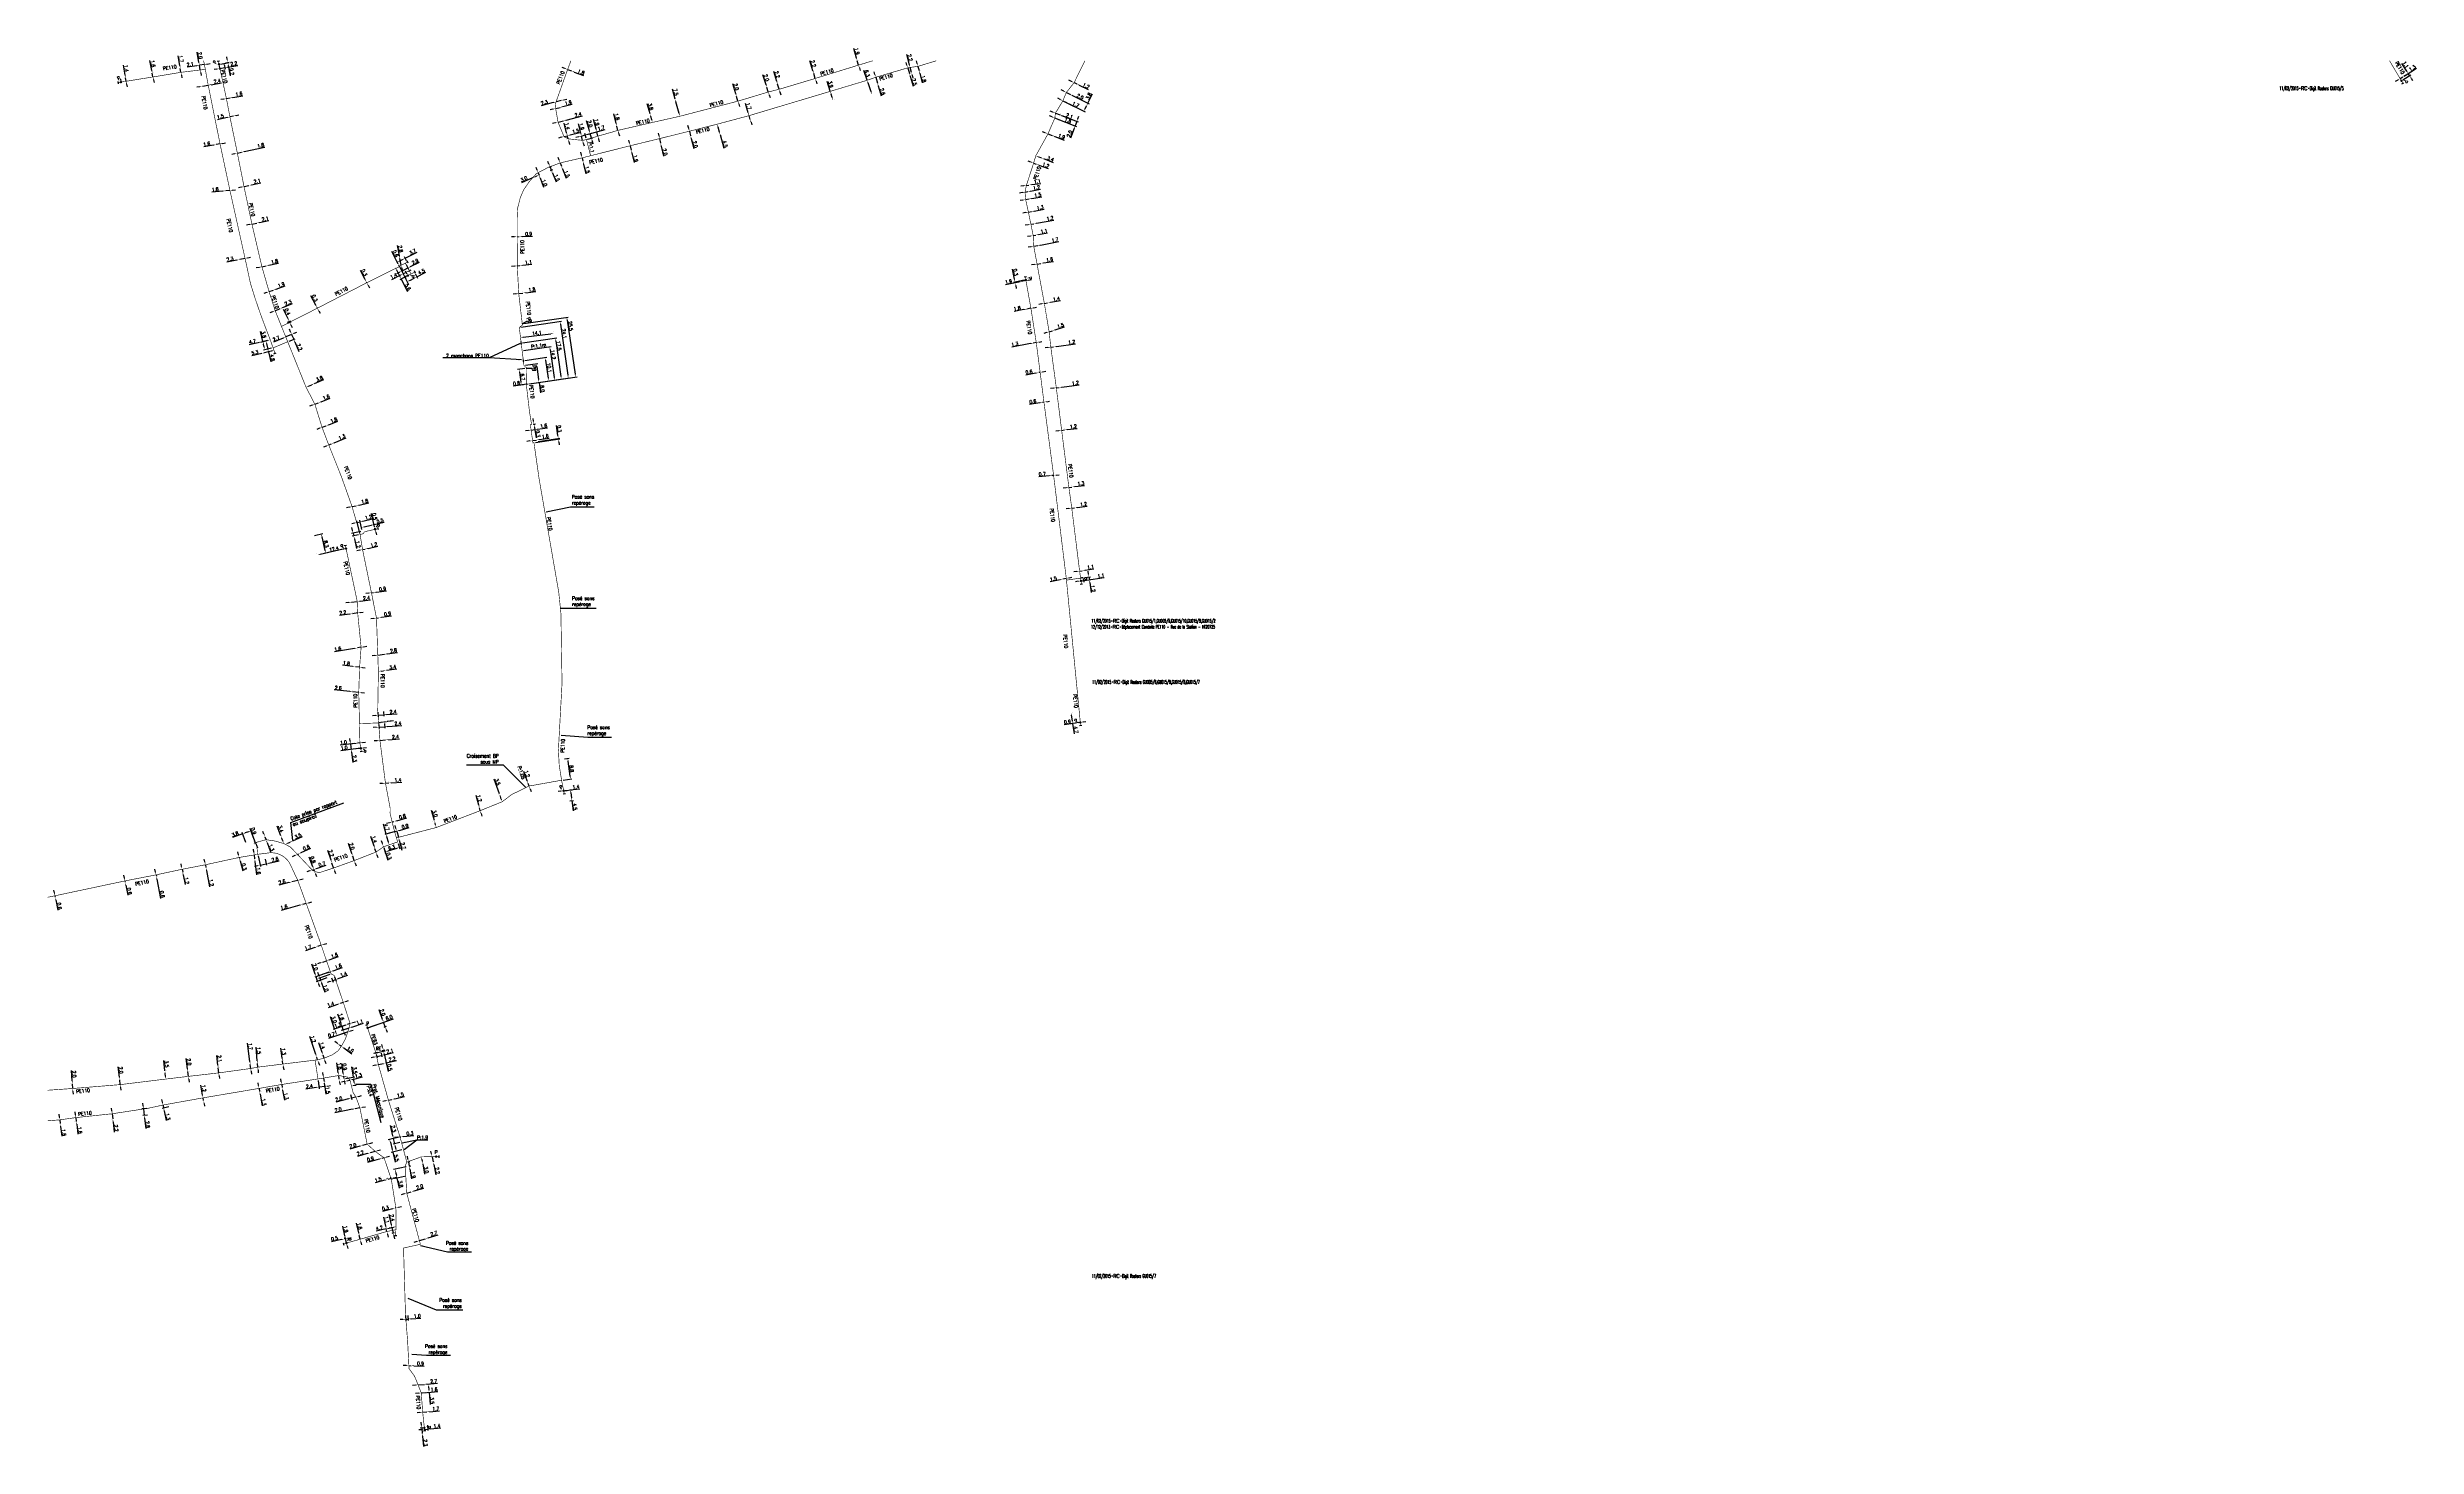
# Model space of a CAD drawing. Header units: millimetres. Extents: x 147000 to 147997, y 130417 to 131006.
import ezdxf
from ezdxf.enums import TextEntityAlignment as Align

# ---------------------------------------------------------------- set-up
doc = ezdxf.new("R2010")
doc.units = ezdxf.units.MM
doc.header["$PDMODE"] = 34
doc.linetypes.add('CENTER2', pattern=[28.575, 19.05, -3.175, 3.175, -3.175])
doc.linetypes.add('L_100_PE', pattern=[14, 10, -1.5, 1, -1.5])
doc.layers.get('0').update_dxf_attribs({"linetype": 'CONTINUOUS'})
doc.layers.get('Defpoints').update_dxf_attribs({"linetype": 'CONTINUOUS'})
for name, color, linetype in [('L_140', 3, 'CONTINUOUS'), ('L_300', 7, 'CONTINUOUS'), ('L_340', 7, 'CONTINUOUS'), ('L_420', 7, 'CONTINUOUS')]:
    doc.layers.add(name, color=color, linetype=linetype)
doc.styles.add('G_ROMANS', font='ROMANS.SHX', dxfattribs={"width": 0.75})
doc.styles.get("Standard").update_dxf_attribs({"font": 'romans.shx', "width": 0.85})
doc.dimstyles.get("Standard").update_dxf_attribs({"dimtxt": 1.5, "dimasz": 1.2, "dimexe": 0.625, "dimexo": 0.625, "dimgap": 0.25, "dimtad": 1, "dimdec": 1, "dimzin": 0, "dimdsep": 46, "dimtxsty": 'Standard', "dimcen": -0.5, "dimadec": 0, "dimazin": 0, "dimtfac": 1, "dimtdec": 1, "dimtmove": 0, "dimatfit": 3, "dimfxl": 0, "dimtolj": 1, "dimtzin": 0, "dimarcsym": 0})

# ---------------------------------------------------------------- blocks, each defined once
blk = doc.blocks.new('*D0')
at = {"layer": 'Defpoints', "color": 0, "linetype": 'Continuous', "transparency": 16777216}
for p in [(147199, 130883.53), (147213, 130885.24), (147213, 130885.24)]:
    blk.add_point(p, dxfattribs=at)
at = {"layer": 'L_140', "color": 0, "linetype": 'Continuous', "lineweight": -2, "transparency": 16777216}
for p, q in [((147198.92, 130884.15), (147198.92, 130884.15)), ((147200.19, 130883.68), (147211.81, 130885.09)), ((147212.92, 130885.86), (147212.92, 130885.86))]:
    blk.add_line(p, q, dxfattribs=at)
at = {"layer": 'L_140', "color": 0, "linetype": 'Continuous', "transparency": 16777216}
for points in [[(147200.17, 130883.88), (147200.22, 130883.48), (147199, 130883.53)], [(147211.78, 130885.29), (147211.83, 130884.9), (147213, 130885.24)]]:
    blk.add_solid(points, dxfattribs=at)
at = {"layer": 'L_140', "color": 0, "linetype": 'Continuous', "transparency": 16777216, "insert": (147205.88, 130885.38), "char_height": 1.5, "attachment_point": 5, "rotation": 6.94903}
blk.add_mtext('\\A1;14.1', dxfattribs=at)
blk = doc.blocks.new('*D1')
at = {"layer": 'Defpoints', "color": 0, "linetype": 'Continuous', "transparency": 16777216}
for p in [(147201.38, 130870.56), (147199.33, 130863.49), (147202.23, 130863.91)]:
    blk.add_point(p, dxfattribs=at)
at = {"layer": 'L_340', "color": 0, "linetype": 'Continuous', "lineweight": -2, "transparency": 16777216}
for p, q in [((147200.76, 130870.47), (147197.75, 130870.03)), ((147198.55, 130868.94), (147199.16, 130864.68)), ((147201.61, 130863.82), (147198.72, 130863.4))]:
    blk.add_line(p, q, dxfattribs=at)
at = {"layer": 'L_340', "color": 0, "linetype": 'Continuous', "transparency": 16777216}
for points in [[(147198.74, 130868.97), (147198.35, 130868.91), (147198.37, 130870.12)], [(147199.36, 130864.71), (147198.96, 130864.65), (147199.33, 130863.49)]]:
    blk.add_solid(points, dxfattribs=at)
at = {"layer": 'L_340', "color": 0, "linetype": 'Continuous', "transparency": 16777216, "insert": (147199.85, 130866.93), "char_height": 1.5, "attachment_point": 5, "rotation": 278.25112}
blk.add_mtext('\\A1;6.7', dxfattribs=at)
blk = doc.blocks.new('*D2')
at = {"layer": 'Defpoints', "color": 0, "linetype": 'Continuous', "transparency": 16777216}
for p in [(147200.44, 130871.74), (147202.23, 130863.91), (147206.81, 130864.58)]:
    blk.add_point(p, dxfattribs=at)
at = {"layer": 'L_140', "color": 0, "linetype": 'Continuous', "lineweight": -2, "transparency": 16777216}
for p, q in [((147201.06, 130871.83), (147206.28, 130872.59)), ((147205.84, 130871.31), (147206.64, 130865.77)), ((147202.85, 130864), (147207.43, 130864.67)), ((147206.81, 130864.58), (147207.44, 130860.25))]:
    blk.add_line(p, q, dxfattribs=at)
at = {"layer": 'L_140', "color": 0, "linetype": 'Continuous', "transparency": 16777216}
for points in [[(147206.04, 130871.34), (147205.64, 130871.28), (147205.66, 130872.5)], [(147206.84, 130865.79), (147206.44, 130865.74), (147206.81, 130864.58)]]:
    blk.add_solid(points, dxfattribs=at)
at = {"layer": 'L_140', "color": 0, "linetype": 'Continuous', "transparency": 16777216, "insert": (147208.2, 130861.96), "char_height": 1.5, "attachment_point": 5, "rotation": 278.25112}
blk.add_mtext('\\A1;8.0', dxfattribs=at)
blk = doc.blocks.new('*D3')
at = {"layer": 'Defpoints', "color": 0, "linetype": 'Continuous', "transparency": 16777216}
for p in [(147200.19, 130873.77), (147202.23, 130863.91), (147210.87, 130865.18)]:
    blk.add_point(p, dxfattribs=at)
at = {"layer": 'L_340', "color": 0, "linetype": 'Continuous', "lineweight": -2, "transparency": 16777216}
for p, q in [((147200.81, 130873.86), (147210.03, 130875.22)), ((147209.58, 130873.94), (147210.7, 130866.37)), ((147202.85, 130864), (147211.49, 130865.28))]:
    blk.add_line(p, q, dxfattribs=at)
at = {"layer": 'L_340', "color": 0, "linetype": 'Continuous', "transparency": 16777216}
for points in [[(147209.78, 130873.97), (147209.38, 130873.91), (147209.41, 130875.13)], [(147210.89, 130866.4), (147210.5, 130866.34), (147210.87, 130865.18)]]:
    blk.add_solid(points, dxfattribs=at)
at = {"layer": 'L_340', "color": 0, "linetype": 'Continuous', "transparency": 16777216, "insert": (147211.05, 130870.82), "char_height": 1.5, "attachment_point": 5, "rotation": 278.36741}
blk.add_mtext('\\A1;10.1', dxfattribs=at)
blk = doc.blocks.new('*D4')
at = {"layer": 'Defpoints', "color": 0, "linetype": 'Continuous', "transparency": 16777216}
for p in [(147199.69, 130877.89), (147202.23, 130863.91), (147213.34, 130865.55)]:
    blk.add_point(p, dxfattribs=at)
at = {"layer": 'L_140', "color": 0, "linetype": 'Continuous', "lineweight": -2, "transparency": 16777216}
for p, q in [((147200.31, 130877.98), (147211.89, 130879.69)), ((147211.45, 130878.41), (147213.17, 130866.74)), ((147202.85, 130864), (147213.96, 130865.64))]:
    blk.add_line(p, q, dxfattribs=at)
at = {"layer": 'L_140', "color": 0, "linetype": 'Continuous', "transparency": 16777216}
for points in [[(147211.65, 130878.44), (147211.25, 130878.38), (147211.28, 130879.6)], [(147213.37, 130866.76), (147212.97, 130866.71), (147213.34, 130865.55)]]:
    blk.add_solid(points, dxfattribs=at)
at = {"layer": 'L_140', "color": 0, "linetype": 'Continuous', "transparency": 16777216, "insert": (147212.77, 130876.32), "char_height": 1.5, "attachment_point": 5, "rotation": 278.36741}
blk.add_mtext('\\A1;14.2', dxfattribs=at)
blk = doc.blocks.new('*D5')
at = {"layer": 'Defpoints', "color": 0, "linetype": 'Continuous', "transparency": 16777216}
for p in [(147199.29, 130881.17), (147202.23, 130863.91), (147216.22, 130865.97)]:
    blk.add_point(p, dxfattribs=at)
at = {"layer": 'L_340', "color": 0, "linetype": 'Continuous', "lineweight": -2, "transparency": 16777216}
for p, q in [((147199.91, 130881.26), (147214.29, 130883.38)), ((147213.85, 130882.1), (147216.04, 130867.16)), ((147202.85, 130864), (147216.84, 130866.06))]:
    blk.add_line(p, q, dxfattribs=at)
at = {"layer": 'L_340', "color": 0, "linetype": 'Continuous', "transparency": 16777216}
for points in [[(147214.04, 130882.13), (147213.65, 130882.07), (147213.67, 130883.28)], [(147216.24, 130867.19), (147215.85, 130867.13), (147216.22, 130865.97)]]:
    blk.add_solid(points, dxfattribs=at)
at = {"layer": 'L_340', "color": 0, "linetype": 'Continuous', "transparency": 16777216, "insert": (147215.16, 130880.05), "char_height": 1.5, "attachment_point": 5, "rotation": 278.36741}
blk.add_mtext('\\A1;17.5', dxfattribs=at)
blk = doc.blocks.new('*D6')
at = {"layer": 'Defpoints', "color": 0, "linetype": 'Continuous', "transparency": 16777216}
for p in [(147198.49, 130887.72), (147202.23, 130863.91), (147219.14, 130866.4)]:
    blk.add_point(p, dxfattribs=at)
at = {"layer": 'L_140', "color": 0, "linetype": 'Continuous', "lineweight": -2, "transparency": 16777216}
for p, q in [((147199.11, 130887.81), (147216.25, 130890.34)), ((147215.81, 130889.06), (147218.97, 130867.59)), ((147202.85, 130864), (147219.76, 130866.49))]:
    blk.add_line(p, q, dxfattribs=at)
at = {"layer": 'L_140', "color": 0, "linetype": 'Continuous', "transparency": 16777216}
for points in [[(147216.01, 130889.09), (147215.61, 130889.03), (147215.63, 130890.24)], [(147219.16, 130867.62), (147218.77, 130867.56), (147219.14, 130866.4)]]:
    blk.add_solid(points, dxfattribs=at)
at = {"layer": 'L_140', "color": 0, "linetype": 'Continuous', "transparency": 16777216, "insert": (147217.39, 130885.15), "char_height": 1.5, "attachment_point": 5, "rotation": 278.36741}
blk.add_mtext('\\A1;24.1', dxfattribs=at)
blk = doc.blocks.new('*D7')
at = {"layer": 'Defpoints', "color": 0, "linetype": 'Continuous', "transparency": 16777216}
for p in [(147199.74, 130889.27), (147202.23, 130863.91), (147222.19, 130866.85)]:
    blk.add_point(p, dxfattribs=at)
at = {"layer": 'L_340', "color": 0, "linetype": 'Continuous', "lineweight": -2, "transparency": 16777216}
for p, q in [((147200.36, 130889.36), (147219.11, 130892.12)), ((147218.66, 130890.84), (147222.02, 130868.04)), ((147202.85, 130864), (147222.81, 130866.94))]:
    blk.add_line(p, q, dxfattribs=at)
at = {"layer": 'L_340', "color": 0, "linetype": 'Continuous', "transparency": 16777216}
for points in [[(147218.86, 130890.87), (147218.47, 130890.81), (147218.49, 130892.03)], [(147222.22, 130868.07), (147221.82, 130868.01), (147222.19, 130866.85)]]:
    blk.add_solid(points, dxfattribs=at)
at = {"layer": 'L_340', "color": 0, "linetype": 'Continuous', "transparency": 16777216, "insert": (147220.04, 130888.35), "char_height": 1.5, "attachment_point": 5, "rotation": 278.36741}
blk.add_mtext('\\A1;25.5', dxfattribs=at)
blk = doc.blocks.new('*D8')
at = {"layer": 'Defpoints', "color": 0, "linetype": 'Continuous', "transparency": 16777216}
for p in [(147201.44, 130863.8), (147202.23, 130863.91), (147202.23, 130863.91)]:
    blk.add_point(p, dxfattribs=at)
at = {"layer": 'L_140', "color": 0, "linetype": 'Continuous', "lineweight": -2, "transparency": 16777216}
for p, q in [((147200.25, 130863.62), (147195.93, 130862.99)), ((147202.23, 130863.91), (147201.44, 130863.8)), ((147203.42, 130864.09), (147204.6, 130864.26))]:
    blk.add_line(p, q, dxfattribs=at)
at = {"layer": 'L_140', "color": 0, "linetype": 'Continuous', "transparency": 16777216}
for points in [[(147200.22, 130863.82), (147200.28, 130863.42), (147201.44, 130863.8)], [(147203.39, 130864.29), (147203.45, 130863.89), (147202.23, 130863.91)]]:
    blk.add_solid(points, dxfattribs=at)
at = {"layer": 'L_140', "color": 0, "linetype": 'Continuous', "transparency": 16777216, "insert": (147197.35, 130864.21), "char_height": 1.5, "attachment_point": 5, "rotation": 8.36741}
blk.add_mtext('\\A1;0.8', dxfattribs=at)
blk = doc.blocks.new('*D9')
at = {"layer": 'Defpoints', "color": 0, "linetype": 'Continuous', "transparency": 16777216}
for p in [(147198.25, 130902.02), (147200.04, 130902.23), (147200.04, 130902.23)]:
    blk.add_point(p, dxfattribs=at)
at = {"layer": 'L_140', "color": 0, "linetype": 'Continuous', "lineweight": -2, "transparency": 16777216}
for p, q in [((147197.06, 130901.88), (147195.87, 130901.74)), ((147198.18, 130902.64), (147198.18, 130902.64)), ((147198.25, 130902.02), (147200.04, 130902.23)), ((147199.96, 130902.85), (147199.96, 130902.85)), ((147201.23, 130902.37), (147205.39, 130902.86))]:
    blk.add_line(p, q, dxfattribs=at)
at = {"layer": 'L_140', "color": 0, "linetype": 'Continuous', "transparency": 16777216}
for points in [[(147197.03, 130902.08), (147197.08, 130901.68), (147198.25, 130902.02)], [(147201.21, 130902.57), (147201.25, 130902.17), (147200.04, 130902.23)]]:
    blk.add_solid(points, dxfattribs=at)
at = {"layer": 'L_140', "color": 0, "linetype": 'Continuous', "transparency": 16777216, "insert": (147203.79, 130903.68), "char_height": 1.5, "attachment_point": 5, "rotation": 6.67892}
blk.add_mtext('\\A1;1.8', dxfattribs=at)
blk = doc.blocks.new('L_340_13')
at = {"color": 0, "linetype": 'Continuous', "flags": 128}
blk.add_lwpolyline([(0, 0), (0, 2.5)], dxfattribs=at)
at = {"color": 0, "linetype": 'Continuous', "style": 'G_ROMANS', "width": 0.75}
blk.add_text('PB', height=1.5, dxfattribs=at).set_placement((0, 3.33), align=Align.MIDDLE)
at = {"color": 0, "linetype": 'Continuous', "width": 0.75, "flags": 3}
for tag, p in [('DEF_LEG', (0, -10)), ('DEF_COUP', (0, -12.5)), ('DEF_TYPE', (0, -15))]:
    blk.add_attdef(tag, text='', height=1.2, dxfattribs=at).set_placement(p, align=Align.MIDDLE)
blk = doc.blocks.new('L_340_02')
at = {"color": 0, "linetype": 'Continuous'}
blk.add_solid([(-0.75, 0.5), (0.75, 0.5), (-0.75, 0), (0.75, 0)], dxfattribs=at)
at = {"color": 0, "linetype": 'Continuous', "width": 0.75, "flags": 3}
for tag, p in [('DEF_COUP', (0, -7)), ('DEF_TYPE', (0, -9.5)), ('DEF_LEG', (0, -4.5))]:
    blk.add_attdef(tag, text='', height=1.2, dxfattribs=at).set_placement(p, align=Align.MIDDLE)
blk = doc.blocks.new('GIS_MODF')
at = {"color": 0, "linetype": 'Continuous', "flags": 128}
for points in [[(-2.18, -0.01), (-1.68, -0.01)], [(1.52, -0.01), (2.02, -0.01)]]:
    blk.add_lwpolyline(points, dxfattribs=at)
at = {"color": 0, "linetype": 'Continuous', "width": 0.5}
blk.add_attdef('DATE', text='', height=1.5, dxfattribs=at).set_placement((-2.5, -0.8), align=Align.RIGHT)
at = {"color": 0, "linetype": 'Continuous', "width": 1.771291}
blk.add_attdef('USER', text='', height=1.5, dxfattribs=at).set_placement((-1.51, -0.8), (1.28, -0.8), align=Align.FIT)
at = {"color": 0, "linetype": 'Continuous', "width": 0.5}
blk.add_attdef('DESC', (2.29, -0.8), '', height=1.5, dxfattribs=at)
blk = doc.blocks.new('L_300_12')
at = {"color": 0, "linetype": 'Continuous', "const_width": 0.497, "flags": 128}
blk.add_lwpolyline([(-0.25, 0, 1), (0.25, 0, 1)], format="xyb", close=True, dxfattribs=at)
at = {"color": 0, "linetype": 'Continuous', "style": 'G_ROMANS', "width": 0.75}
blk.add_text('P', height=1.5, dxfattribs=at).set_placement((0, 1.85), align=Align.MIDDLE)
at = {"color": 0, "linetype": 'Continuous', "width": 0.75, "flags": 3}
for tag, p in [('DEF_COUP', (0, -7.5)), ('DEF_TYPE', (0, -10)), ('DEF_LEG', (0, -5))]:
    blk.add_attdef(tag, text='', height=1.2, dxfattribs=at).set_placement(p, align=Align.MIDDLE)
blk = doc.blocks.new('L_340_07')
at = {"color": 0, "linetype": 'Continuous', "const_width": 0.25, "flags": 128}
blk.add_lwpolyline([(0, 0), (1.25, 0)], dxfattribs=at)
at = {"color": 0, "linetype": 'Continuous', "flags": 128}
blk.add_lwpolyline([(1.25, -0.5), (1.25, 0.5)], dxfattribs=at)
at = {"color": 0, "linetype": 'Continuous', "width": 0.75, "flags": 3}
for tag, p in [('DEF_COUP', (0.72, -5.97)), ('DEF_TYPE', (0.72, -8.47)), ('DEF_LEG', (0.72, -3.47))]:
    blk.add_attdef(tag, text='', height=1.2, dxfattribs=at).set_placement(p, align=Align.MIDDLE)
blk = doc.blocks.new('L_340_21')
at = {"linetype": 'Continuous'}
blk.add_hatch(color=0, dxfattribs=at).paths.add_polyline_path([(0.125, 0.75), (-0.125, 0.75), (-0.125, -0.75), (0.125, -0.75)])
at = {"color": 0, "linetype": 'Continuous'}
blk.add_lwpolyline([(-0.125, 0.75), (0.125, 0.75), (0.125, -0.75), (-0.125, -0.75)], close=True, dxfattribs=at)
at = {"color": 0, "linetype": 'Continuous', "width": 0.75}
for tag, height, flags, p in [('RE', 1.5, 8, (0, 3)), ('DEF_COUP', 1.2, 3, (0, -7.5)), ('DEF_TYPE', 1.2, 3, (0, -10)), ('DEF_LEG', 1.2, 3, (0, -5))]:
    blk.add_attdef(tag, text='', height=height, dxfattribs=dict(at, flags=flags)).set_placement(p, align=Align.MIDDLE)
blk = doc.blocks.new('*D258')
at = {"layer": 'Defpoints', "color": 0, "linetype": 'Continuous', "transparency": 16777216}
for p in [(147082.63, 130947.04), (147084.68, 130947.5), (147084.68, 130947.5)]:
    blk.add_point(p, dxfattribs=at)
at = {"layer": 'L_140', "color": 0, "linetype": 'Continuous', "lineweight": -2, "transparency": 16777216}
for p, q in [((147081.46, 130946.79), (147080.28, 130946.53)), ((147082.63, 130947.04), (147084.68, 130947.5)), ((147085.85, 130947.76), (147089.76, 130948.63))]:
    blk.add_line(p, q, dxfattribs=at)
at = {"layer": 'L_140', "color": 0, "linetype": 'Continuous', "transparency": 16777216}
for points in [[(147081.41, 130946.98), (147081.5, 130946.59), (147082.63, 130947.04)], [(147085.81, 130947.95), (147085.89, 130947.56), (147084.68, 130947.5)]]:
    blk.add_solid(points, dxfattribs=at)
at = {"layer": 'L_140', "color": 0, "linetype": 'Continuous', "transparency": 16777216, "insert": (147088.17, 130949.3), "char_height": 1.5, "attachment_point": 5, "rotation": 12.49718}
blk.add_mtext('\\A1;2.1', dxfattribs=at)
blk = doc.blocks.new('*D259')
at = {"layer": 'Defpoints', "color": 0, "linetype": 'Continuous', "transparency": 16777216}
for p in [(147093.19, 130902.82), (147094.99, 130903.44), (147094.99, 130903.44)]:
    blk.add_point(p, dxfattribs=at)
at = {"layer": 'L_140', "color": 0, "linetype": 'Continuous', "lineweight": -2, "transparency": 16777216}
for p, q in [((147092.06, 130902.42), (147090.93, 130902.02)), ((147093.19, 130902.82), (147094.99, 130903.44)), ((147096.12, 130903.84), (147100.02, 130905.2))]:
    blk.add_line(p, q, dxfattribs=at)
at = {"layer": 'L_140', "color": 0, "linetype": 'Continuous', "transparency": 16777216}
for points in [[(147092, 130902.61), (147092.13, 130902.23), (147093.19, 130902.82)], [(147096.05, 130904.03), (147096.19, 130903.65), (147094.99, 130903.44)]]:
    blk.add_solid(points, dxfattribs=at)
at = {"layer": 'L_140', "color": 0, "linetype": 'Continuous', "transparency": 16777216, "insert": (147098.3, 130905.66), "char_height": 1.5, "attachment_point": 5, "rotation": 19.28656}
blk.add_mtext('\\A1;1.9', dxfattribs=at)
blk = doc.blocks.new('*D260')
at = {"layer": 'Defpoints', "color": 0, "linetype": 'Continuous', "transparency": 16777216}
for p in [(147134.15, 130906.83), (147134.15, 130906.83), (147134.29, 130906.56)]:
    blk.add_point(p, dxfattribs=at)
at = {"layer": 'L_140', "color": 0, "linetype": 'Continuous', "lineweight": -2, "transparency": 16777216}
for p, q in [((147133.6, 130907.9), (147131.59, 130911.78)), ((147134.29, 130906.56), (147134.15, 130906.83)), ((147134.84, 130905.5), (147135.4, 130904.43))]:
    blk.add_line(p, q, dxfattribs=at)
at = {"layer": 'L_140', "color": 0, "linetype": 'Continuous', "transparency": 16777216}
for points in [[(147133.78, 130907.99), (147133.42, 130907.8), (147134.15, 130906.83)], [(147135.02, 130905.59), (147134.67, 130905.41), (147134.29, 130906.56)]]:
    blk.add_solid(points, dxfattribs=at)
at = {"layer": 'L_140', "color": 0, "linetype": 'Continuous', "transparency": 16777216, "insert": (147133.21, 130910.83), "char_height": 1.5, "attachment_point": 5, "rotation": 297.38932}
blk.add_mtext('\\A1;0.3', dxfattribs=at)
blk = doc.blocks.new('*D261')
at = {"layer": 'Defpoints', "color": 0, "linetype": 'Continuous', "transparency": 16777216}
for p in [(147147.78, 130913.91), (147147.78, 130913.91), (147148.05, 130913.38)]:
    blk.add_point(p, dxfattribs=at)
at = {"layer": 'L_140', "color": 0, "linetype": 'Continuous', "lineweight": -2, "transparency": 16777216}
for p, q in [((147147.23, 130914.98), (147144.79, 130919.78)), ((147148.05, 130913.38), (147147.78, 130913.91)), ((147148.59, 130912.31), (147149.14, 130911.24))]:
    blk.add_line(p, q, dxfattribs=at)
at = {"layer": 'L_140', "color": 0, "linetype": 'Continuous', "transparency": 16777216}
for points in [[(147147.41, 130915.07), (147147.05, 130914.89), (147147.78, 130913.91)], [(147148.77, 130912.4), (147148.41, 130912.22), (147148.05, 130913.38)]]:
    blk.add_solid(points, dxfattribs=at)
at = {"layer": 'L_140', "color": 0, "linetype": 'Continuous', "transparency": 16777216, "insert": (147146.4, 130918.82), "char_height": 1.5, "attachment_point": 5, "rotation": 297.0063}
blk.add_mtext('\\A1;0.6', dxfattribs=at)
blk = doc.blocks.new('*D262')
at = {"layer": 'Defpoints', "color": 0, "linetype": 'Continuous', "transparency": 16777216}
for p in [(147147.78, 130913.91), (147149.62, 130910.29), (147151.57, 130909.56)]:
    blk.add_point(p, dxfattribs=at)
at = {"layer": 'L_300', "color": 0, "linetype": 'Continuous', "lineweight": -2, "transparency": 16777216}
for p, q in [((147148.55, 130909.75), (147144.74, 130907.8)), ((147148.06, 130913.35), (147149.9, 130909.73)), ((147150.87, 130910.93), (147149.62, 130910.29)), ((147151.28, 130910.11), (147150.58, 130911.48)), ((147151.94, 130911.47), (147153.01, 130912.02))]:
    blk.add_line(p, q, dxfattribs=at)
at = {"layer": 'L_300', "color": 0, "linetype": 'Continuous', "transparency": 16777216}
for points in [[(147148.46, 130909.92), (147148.64, 130909.57), (147149.62, 130910.29)], [(147151.85, 130911.65), (147152.03, 130911.29), (147150.87, 130910.93)]]:
    blk.add_solid(points, dxfattribs=at)
at = {"layer": 'L_300', "color": 0, "linetype": 'Continuous', "transparency": 16777216, "insert": (147145.65, 130909.39), "char_height": 1.5, "attachment_point": 5, "rotation": 27.0076}
blk.add_mtext('\\A1;1.4', dxfattribs=at)
blk = doc.blocks.new('*D263')
at = {"layer": 'Defpoints', "color": 0, "linetype": 'Continuous', "transparency": 16777216}
for p in [(147100.21, 130883.74), (147102.68, 130884.82), (147102.68, 130884.82)]:
    blk.add_point(p, dxfattribs=at)
at = {"layer": 'L_140', "color": 0, "linetype": 'Continuous', "lineweight": -2, "transparency": 16777216}
for p, q in [((147099.11, 130883.26), (147095.09, 130881.53)), ((147102.68, 130884.82), (147100.21, 130883.74)), ((147103.78, 130885.29), (147104.89, 130885.77))]:
    blk.add_line(p, q, dxfattribs=at)
at = {"layer": 'L_140', "color": 0, "linetype": 'Continuous', "transparency": 16777216}
for points in [[(147099.03, 130883.45), (147099.18, 130883.08), (147100.21, 130883.74)], [(147103.7, 130885.48), (147103.86, 130885.11), (147102.68, 130884.82)]]:
    blk.add_solid(points, dxfattribs=at)
at = {"layer": 'L_140', "color": 0, "linetype": 'Continuous', "transparency": 16777216, "insert": (147096.15, 130883.07), "char_height": 1.5, "attachment_point": 5, "rotation": 23.43634}
blk.add_mtext('\\A1;2.7', dxfattribs=at)
blk = doc.blocks.new('*D264')
at = {"layer": 'Defpoints', "color": 0, "linetype": 'Continuous', "transparency": 16777216}
for p in [(147095.25, 130878.04), (147090.14, 130876.83), (147090.14, 130876.83)]:
    blk.add_point(p, dxfattribs=at)
at = {"layer": 'L_340', "color": 0, "linetype": 'Continuous', "lineweight": -2, "transparency": 16777216}
for p, q in [((147094.08, 130877.77), (147091.31, 130877.11)), ((147095.11, 130878.65), (147095.11, 130878.65)), ((147090.14, 130876.83), (147085.89, 130875.82))]:
    blk.add_line(p, q, dxfattribs=at)
at = {"layer": 'L_340', "color": 0, "linetype": 'Continuous', "transparency": 16777216}
for points in [[(147091.26, 130877.3), (147091.36, 130876.91), (147090.14, 130876.83)], [(147094.04, 130877.96), (147094.13, 130877.57), (147095.25, 130878.04)]]:
    blk.add_solid(points, dxfattribs=at)
at = {"layer": 'L_340', "color": 0, "linetype": 'Continuous', "transparency": 16777216, "insert": (147087.2, 130877.16), "char_height": 1.5, "attachment_point": 5, "rotation": 13.35184}
blk.add_mtext('\\A1;5.3', dxfattribs=at)
blk = doc.blocks.new('*D265')
at = {"layer": 'Defpoints', "color": 0, "linetype": 'Continuous', "transparency": 16777216}
for p in [(147070.97, 130964.7), (147070.97, 130964.7), (147072.54, 130965)]:
    blk.add_point(p, dxfattribs=at)
at = {"layer": 'L_140', "color": 0, "linetype": 'Continuous', "lineweight": -2, "transparency": 16777216}
for p, q in [((147069.79, 130964.48), (147065.67, 130963.71)), ((147072.54, 130965), (147070.97, 130964.7)), ((147073.72, 130965.22), (147074.9, 130965.44))]:
    blk.add_line(p, q, dxfattribs=at)
at = {"layer": 'L_140', "color": 0, "linetype": 'Continuous', "transparency": 16777216}
for points in [[(147069.75, 130964.68), (147069.82, 130964.28), (147070.97, 130964.7)], [(147073.68, 130965.42), (147073.75, 130965.02), (147072.54, 130965)]]:
    blk.add_solid(points, dxfattribs=at)
at = {"layer": 'L_140', "color": 0, "linetype": 'Continuous', "transparency": 16777216, "insert": (147066.95, 130964.97), "char_height": 1.5, "attachment_point": 5, "rotation": 10.66037}
blk.add_mtext('\\A1;1.6', dxfattribs=at)
blk = doc.blocks.new('*D16')
at = {"layer": 'Defpoints', "color": 0, "linetype": 'Continuous', "transparency": 16777216}
for p in [(147128.54, 130801.15), (147131.47, 130800.6), (147132.37, 130802.04)]:
    blk.add_point(p, dxfattribs=at)
at = {"layer": 'L_140', "color": 0, "linetype": 'Continuous', "lineweight": -2, "transparency": 16777216}
for p, q in [((147131.76, 130801.89), (147127.94, 130801.01)), ((147128.27, 130802.32), (147128, 130803.48)), ((147130.86, 130800.45), (147128.21, 130799.84)), ((147128.54, 130801.15), (147128.82, 130799.98)), ((147129.09, 130798.81), (147130.04, 130794.73))]:
    blk.add_line(p, q, dxfattribs=at)
at = {"layer": 'L_140', "color": 0, "linetype": 'Continuous', "transparency": 16777216}
for points in [[(147128.47, 130802.36), (147128.08, 130802.27), (147128.54, 130801.15)], [(147129.28, 130798.85), (147128.89, 130798.76), (147128.82, 130799.98)]]:
    blk.add_solid(points, dxfattribs=at)
at = {"layer": 'L_140', "color": 0, "linetype": 'Continuous', "transparency": 16777216, "insert": (147130.67, 130796.41), "char_height": 1.5, "attachment_point": 5, "rotation": 283.08344}
blk.add_mtext('\\A1;1.2', dxfattribs=at)
blk = doc.blocks.new('*D17')
at = {"layer": 'Defpoints', "color": 0, "linetype": 'Continuous', "transparency": 16777216}
for p in [(147131.46, 130805.95), (147131.47, 130800.6), (147132.37, 130802.04)]:
    blk.add_point(p, dxfattribs=at)
at = {"layer": 'L_140', "color": 0, "linetype": 'Continuous', "lineweight": -2, "transparency": 16777216}
for p, q in [((147132.62, 130806.22), (147136.7, 130807.17)), ((147129.12, 130805.4), (147127.95, 130805.13)), ((147131.33, 130801.2), (147130.14, 130806.28)), ((147130.29, 130805.68), (147131.46, 130805.95)), ((147132.23, 130802.64), (147131.31, 130806.56))]:
    blk.add_line(p, q, dxfattribs=at)
at = {"layer": 'L_140', "color": 0, "linetype": 'Continuous', "transparency": 16777216}
for points in [[(147129.07, 130805.6), (147129.16, 130805.21), (147130.29, 130805.68)], [(147132.58, 130806.42), (147132.67, 130806.03), (147131.46, 130805.95)]]:
    blk.add_solid(points, dxfattribs=at)
at = {"layer": 'L_140', "color": 0, "linetype": 'Continuous', "transparency": 16777216, "insert": (147135.02, 130807.81), "char_height": 1.5, "attachment_point": 5, "rotation": 13.14555}
blk.add_mtext('\\A1;1.2', dxfattribs=at)
blk = doc.blocks.new('*D18')
at = {"layer": 'Defpoints', "color": 0, "linetype": 'Continuous', "transparency": 16777216}
for p in [(147111.64, 130800), (147115.19, 130800.81), (147125.58, 130794.66)]:
    blk.add_point(p, dxfattribs=at)
at = {"layer": 'L_300', "color": 0, "linetype": 'Continuous', "lineweight": -2, "transparency": 16777216}
for p, q in [((147112.25, 130800.13), (147115.8, 130800.95)), ((147116.77, 130793.88), (147115.46, 130799.64)), ((147124.97, 130794.52), (147116.43, 130792.58))]:
    blk.add_line(p, q, dxfattribs=at)
at = {"layer": 'L_300', "color": 0, "linetype": 'Continuous', "transparency": 16777216}
for points in [[(147115.66, 130799.68), (147115.27, 130799.59), (147115.19, 130800.81)], [(147116.97, 130793.93), (147116.58, 130793.84), (147117.04, 130792.71)]]:
    blk.add_solid(points, dxfattribs=at)
at = {"layer": 'L_300', "color": 0, "linetype": 'Continuous', "transparency": 16777216, "insert": (147117.18, 130796.59), "char_height": 1.5, "attachment_point": 5, "rotation": 282.86054}
blk.add_mtext('\\A1;8.3', dxfattribs=at)
blk = doc.blocks.new('*D19')
at = {"layer": 'Defpoints', "color": 0, "linetype": 'Continuous', "transparency": 16777216}
for p in [(147158.53, 130424.6), (147159.78, 130426.34), (147159.99, 130424.03)]:
    blk.add_point(p, dxfattribs=at)
at = {"layer": 'L_300', "color": 0, "linetype": 'Continuous', "lineweight": -2, "transparency": 16777216}
for p, q in [((147157.4, 130423.8), (147156.2, 130423.69)), ((147158.59, 130423.91), (147159.99, 130424.03)), ((147158.59, 130423.98), (147158.65, 130423.28)), ((147159.84, 130425.72), (147160.04, 130423.41)), ((147161.18, 130424.14), (147165.42, 130424.52))]:
    blk.add_line(p, q, dxfattribs=at)
at = {"layer": 'L_300', "color": 0, "linetype": 'Continuous', "transparency": 16777216}
for points in [[(147157.38, 130424), (147157.42, 130423.6), (147158.59, 130423.91)], [(147161.17, 130424.34), (147161.2, 130423.94), (147159.99, 130424.03)]]:
    blk.add_solid(points, dxfattribs=at)
at = {"layer": 'L_300', "color": 0, "linetype": 'Continuous', "transparency": 16777216, "insert": (147163.81, 130425.38), "char_height": 1.5, "attachment_point": 5, "rotation": 5.1201}
blk.add_mtext('\\A1;1.4', dxfattribs=at)
blk = doc.blocks.new('*D20')
at = {"layer": 'Defpoints', "color": 0, "linetype": 'Continuous', "transparency": 16777216}
for p in [(147131.15, 130505.52), (147131.15, 130505.52), (147131.5, 130503.96)]:
    blk.add_point(p, dxfattribs=at)
at = {"layer": 'L_140', "color": 0, "linetype": 'Continuous', "lineweight": -2, "transparency": 16777216}
for p, q in [((147130.89, 130506.69), (147129.96, 130510.78)), ((147131.5, 130503.96), (147131.15, 130505.52)), ((147131.77, 130502.79), (147132.03, 130501.62))]:
    blk.add_line(p, q, dxfattribs=at)
at = {"layer": 'L_140', "color": 0, "linetype": 'Continuous', "transparency": 16777216}
for points in [[(147131.08, 130506.73), (147130.69, 130506.65), (147131.15, 130505.52)], [(147131.96, 130502.83), (147131.57, 130502.74), (147131.5, 130503.96)]]:
    blk.add_solid(points, dxfattribs=at)
at = {"layer": 'L_140', "color": 0, "linetype": 'Continuous', "transparency": 16777216, "insert": (147131.27, 130509.54), "char_height": 1.5, "attachment_point": 5, "rotation": 282.69903}
blk.add_mtext('\\A1;1.6', dxfattribs=at)
blk = doc.blocks.new('*D21')
at = {"layer": 'Defpoints', "color": 0, "linetype": 'Continuous', "transparency": 16777216}
for p in [(147124.85, 130504.1), (147124.85, 130504.1), (147125.75, 130502.36)]:
    blk.add_point(p, dxfattribs=at)
at = {"layer": 'L_300', "color": 0, "linetype": 'Continuous', "lineweight": -2, "transparency": 16777216}
for p, q in [((147123.67, 130503.84), (147119.41, 130502.88)), ((147125.33, 130504.21), (147124.85, 130504.1)), ((147125.61, 130502.97), (147125.2, 130504.82)), ((147126.5, 130504.47), (147127.67, 130504.74))]:
    blk.add_line(p, q, dxfattribs=at)
at = {"layer": 'L_300', "color": 0, "linetype": 'Continuous', "transparency": 16777216}
for points in [[(147123.63, 130504.03), (147123.72, 130503.64), (147124.85, 130504.1)], [(147126.46, 130504.67), (147126.55, 130504.28), (147125.33, 130504.21)]]:
    blk.add_solid(points, dxfattribs=at)
at = {"layer": 'L_300', "color": 0, "linetype": 'Continuous', "transparency": 16777216, "insert": (147120.74, 130504.2), "char_height": 1.5, "attachment_point": 5, "rotation": 12.69855}
blk.add_mtext('\\A1;0.5', dxfattribs=at)
blk = doc.blocks.new('*D22')
at = {"layer": 'Defpoints', "color": 0, "linetype": 'Continuous', "transparency": 16777216}
for p in [(147125.33, 130504.21), (147125.33, 130504.21), (147125.75, 130502.36)]:
    blk.add_point(p, dxfattribs=at)
at = {"layer": 'L_300', "color": 0, "linetype": 'Continuous', "lineweight": -2, "transparency": 16777216}
for p, q in [((147125.07, 130505.38), (147124.16, 130509.41)), ((147125.75, 130502.36), (147125.33, 130504.21)), ((147126.01, 130501.19), (147126.28, 130500.01))]:
    blk.add_line(p, q, dxfattribs=at)
at = {"layer": 'L_300', "color": 0, "linetype": 'Continuous', "transparency": 16777216}
for points in [[(147125.26, 130505.42), (147124.87, 130505.34), (147125.33, 130504.21)], [(147126.21, 130501.23), (147125.82, 130501.14), (147125.75, 130502.36)]]:
    blk.add_solid(points, dxfattribs=at)
at = {"layer": 'L_300', "color": 0, "linetype": 'Continuous', "transparency": 16777216, "insert": (147125.46, 130508.2), "char_height": 1.5, "attachment_point": 5, "rotation": 282.69855}
blk.add_mtext('\\A1;1.9', dxfattribs=at)
blk = doc.blocks.new('*D23')
at = {"layer": 'Defpoints', "color": 0, "linetype": 'Continuous', "transparency": 16777216}
for p in [(147129.43, 130558.88), (147129.43, 130558.88), (147131.4, 130559.28)]:
    blk.add_point(p, dxfattribs=at)
at = {"layer": 'L_140', "color": 0, "linetype": 'Continuous', "lineweight": -2, "transparency": 16777216}
for p, q in [((147128.26, 130558.64), (147120.89, 130557.16)), ((147131.4, 130559.28), (147129.43, 130558.88)), ((147132.57, 130559.51), (147133.75, 130559.75))]:
    blk.add_line(p, q, dxfattribs=at)
at = {"layer": 'L_140', "color": 0, "linetype": 'Continuous', "transparency": 16777216}
for points in [[(147128.22, 130558.84), (147128.3, 130558.45), (147129.43, 130558.88)], [(147132.53, 130559.71), (147132.61, 130559.32), (147131.4, 130559.28)]]:
    blk.add_solid(points, dxfattribs=at)
at = {"layer": 'L_140', "color": 0, "linetype": 'Continuous', "transparency": 16777216, "insert": (147122.24, 130558.45), "char_height": 1.5, "attachment_point": 5, "rotation": 11.3978}
blk.add_mtext('\\A1;2.0', dxfattribs=at)
blk = doc.blocks.new('*D24')
at = {"layer": 'Defpoints', "color": 0, "linetype": 'Continuous', "transparency": 16777216}
for p in [(147127.28, 130565.42), (147127.8, 130563.32), (147129.74, 130563.81)]:
    blk.add_point(p, dxfattribs=at)
at = {"layer": 'L_140', "color": 0, "linetype": 'Continuous', "lineweight": -2, "transparency": 16777216}
for p, q in [((147126.64, 130563.03), (147121.22, 130561.67)), ((147127.43, 130564.82), (147127.96, 130562.71)), ((147129.74, 130563.81), (147127.8, 130563.32)), ((147130.91, 130564.1), (147132.07, 130564.39))]:
    blk.add_line(p, q, dxfattribs=at)
at = {"layer": 'L_140', "color": 0, "linetype": 'Continuous', "transparency": 16777216}
for points in [[(147126.59, 130563.22), (147126.69, 130562.83), (147127.8, 130563.32)], [(147130.86, 130564.29), (147130.96, 130563.91), (147129.74, 130563.81)]]:
    blk.add_solid(points, dxfattribs=at)
at = {"layer": 'L_140', "color": 0, "linetype": 'Continuous', "transparency": 16777216, "insert": (147122.51, 130563.02), "char_height": 1.5, "attachment_point": 5, "rotation": 14.10489}
blk.add_mtext('\\A1;2.0', dxfattribs=at)
blk = doc.blocks.new('*D25')
at = {"layer": 'Defpoints', "color": 0, "linetype": 'Continuous', "transparency": 16777216}
for p in [(147414.79, 130881.16), (147414.79, 130881.16), (147416.07, 130881.4)]:
    blk.add_point(p, dxfattribs=at)
at = {"layer": 'L_140', "color": 0, "linetype": 'Continuous', "lineweight": -2, "transparency": 16777216}
for p, q in [((147413.61, 130880.94), (147405.79, 130879.48)), ((147416.07, 130881.4), (147414.79, 130881.16)), ((147417.25, 130881.62), (147418.43, 130881.84))]:
    blk.add_line(p, q, dxfattribs=at)
at = {"layer": 'L_140', "color": 0, "linetype": 'Continuous', "transparency": 16777216}
for points in [[(147413.57, 130881.14), (147413.65, 130880.74), (147414.79, 130881.16)], [(147417.21, 130881.81), (147417.28, 130881.42), (147416.07, 130881.4)]]:
    blk.add_solid(points, dxfattribs=at)
at = {"layer": 'L_140', "color": 0, "linetype": 'Continuous', "transparency": 16777216, "insert": (147407.07, 130880.74), "char_height": 1.5, "attachment_point": 5, "rotation": 10.56504}
blk.add_mtext('\\A1;1.3', dxfattribs=at)
blk = doc.blocks.new('*D26')
at = {"layer": 'Defpoints', "color": 0, "linetype": 'Continuous', "transparency": 16777216}
for p in [(147417.11, 130868.74), (147417.11, 130868.74), (147417.7, 130868.85)]:
    blk.add_point(p, dxfattribs=at)
at = {"layer": 'L_140', "color": 0, "linetype": 'Continuous', "lineweight": -2, "transparency": 16777216}
for p, q in [((147415.93, 130868.52), (147411.63, 130867.71)), ((147417.7, 130868.85), (147417.11, 130868.74)), ((147418.88, 130869.07), (147420.06, 130869.29))]:
    blk.add_line(p, q, dxfattribs=at)
at = {"layer": 'L_140', "color": 0, "linetype": 'Continuous', "transparency": 16777216}
for points in [[(147415.89, 130868.71), (147415.97, 130868.32), (147417.11, 130868.74)], [(147418.84, 130869.27), (147418.91, 130868.87), (147417.7, 130868.85)]]:
    blk.add_solid(points, dxfattribs=at)
at = {"layer": 'L_140', "color": 0, "linetype": 'Continuous', "transparency": 16777216, "insert": (147413.01, 130868.99), "char_height": 1.5, "attachment_point": 5, "rotation": 10.59685}
blk.add_mtext('\\A1;0.6', dxfattribs=at)
blk = doc.blocks.new('*D27')
at = {"layer": 'Defpoints', "color": 0, "linetype": 'Continuous', "transparency": 16777216}
for p in [(147218.82, 130996.32), (147220.5, 130995.69), (147220.5, 130995.69)]:
    blk.add_point(p, dxfattribs=at)
at = {"layer": 'L_140', "color": 0, "linetype": 'Continuous', "lineweight": -2, "transparency": 16777216}
for p, q in [((147217.69, 130996.74), (147216.57, 130997.17)), ((147218.82, 130996.32), (147220.5, 130995.69)), ((147221.62, 130995.26), (147225.54, 130993.78))]:
    blk.add_line(p, q, dxfattribs=at)
at = {"layer": 'L_140', "color": 0, "linetype": 'Continuous', "transparency": 16777216}
for points in [[(147217.77, 130996.93), (147217.62, 130996.56), (147218.82, 130996.32)], [(147221.69, 130995.45), (147221.55, 130995.08), (147220.5, 130995.69)]]:
    blk.add_solid(points, dxfattribs=at)
at = {"layer": 'L_140', "color": 0, "linetype": 'Continuous', "transparency": 16777216, "insert": (147224.5, 130995.25), "char_height": 1.5, "attachment_point": 5, "rotation": 339.33021}
blk.add_mtext('\\A1;1.8', dxfattribs=at)
blk = doc.blocks.new('*D28')
at = {"layer": 'Defpoints', "color": 0, "linetype": 'Continuous', "transparency": 16777216}
for p in [(147214.79, 130974.17), (147217.11, 130974.76), (147217.11, 130974.76)]:
    blk.add_point(p, dxfattribs=at)
at = {"layer": 'L_140', "color": 0, "linetype": 'Continuous', "lineweight": -2, "transparency": 16777216}
for p, q in [((147218.28, 130975.05), (147225.04, 130976.77)), ((147213.62, 130973.88), (147212.46, 130973.58)), ((147214.79, 130974.17), (147217.11, 130974.76))]:
    blk.add_line(p, q, dxfattribs=at)
at = {"layer": 'L_140', "color": 0, "linetype": 'Continuous', "transparency": 16777216}
for points in [[(147213.58, 130974.07), (147213.67, 130973.68), (147214.79, 130974.17)], [(147218.23, 130975.25), (147218.33, 130974.86), (147217.11, 130974.76)]]:
    blk.add_solid(points, dxfattribs=at)
at = {"layer": 'L_140', "color": 0, "linetype": 'Continuous', "transparency": 16777216, "insert": (147223.23, 130977.34), "char_height": 1.5, "attachment_point": 5, "rotation": 14.20212}
blk.add_mtext('\\A1;2.4', dxfattribs=at)
blk = doc.blocks.new('*D29')
at = {"layer": 'Defpoints', "color": 0, "linetype": 'Continuous', "transparency": 16777216}
for p in [(147213.8, 130979.91), (147215.63, 130980.39), (147215.63, 130980.39)]:
    blk.add_point(p, dxfattribs=at)
at = {"layer": 'L_140', "color": 0, "linetype": 'Continuous', "lineweight": -2, "transparency": 16777216}
for p, q in [((147212.64, 130979.6), (147211.48, 130979.3)), ((147213.8, 130979.91), (147215.63, 130980.39)), ((147216.79, 130980.7), (147220.79, 130981.75))]:
    blk.add_line(p, q, dxfattribs=at)
at = {"layer": 'L_140', "color": 0, "linetype": 'Continuous', "transparency": 16777216}
for points in [[(147212.58, 130979.8), (147212.69, 130979.41), (147213.8, 130979.91)], [(147216.74, 130980.89), (147216.85, 130980.5), (147215.63, 130980.39)]]:
    blk.add_solid(points, dxfattribs=at)
at = {"layer": 'L_140', "color": 0, "linetype": 'Continuous', "transparency": 16777216, "insert": (147219.12, 130982.34), "char_height": 1.5, "attachment_point": 5, "rotation": 14.72847}
blk.add_mtext('\\A1;1.9', dxfattribs=at)
blk = doc.blocks.new('*D30')
at = {"layer": 'Defpoints', "color": 0, "linetype": 'Continuous', "transparency": 16777216}
for p in [(147218.71, 130968.45), (147218.71, 130968.45), (147219.04, 130967.14)]:
    blk.add_point(p, dxfattribs=at)
at = {"layer": 'L_140', "color": 0, "linetype": 'Continuous', "lineweight": -2, "transparency": 16777216}
for p, q in [((147218.42, 130969.61), (147217.38, 130973.73)), ((147218.11, 130968.29), (147218.11, 130968.29)), ((147218.44, 130966.98), (147218.44, 130966.98)), ((147219.04, 130967.14), (147218.71, 130968.45)), ((147219.34, 130965.97), (147219.63, 130964.81))]:
    blk.add_line(p, q, dxfattribs=at)
at = {"layer": 'L_140', "color": 0, "linetype": 'Continuous', "transparency": 16777216}
for points in [[(147218.61, 130969.66), (147218.22, 130969.56), (147218.71, 130968.45)], [(147219.53, 130966.02), (147219.14, 130965.92), (147219.04, 130967.14)]]:
    blk.add_solid(points, dxfattribs=at)
at = {"layer": 'L_140', "color": 0, "linetype": 'Continuous', "transparency": 16777216, "insert": (147218.72, 130972.5), "char_height": 1.5, "attachment_point": 5, "rotation": 284.20212}
blk.add_mtext('\\A1;1.4', dxfattribs=at)
blk = doc.blocks.new('*D31')
at = {"layer": 'Defpoints', "color": 0, "linetype": 'Continuous', "transparency": 16777216}
for p in [(147224.67, 130968.32), (147224.67, 130968.32), (147225.14, 130966.48)]:
    blk.add_point(p, dxfattribs=at)
at = {"layer": 'L_140', "color": 0, "linetype": 'Continuous', "lineweight": -2, "transparency": 16777216}
for p, q in [((147224.37, 130969.48), (147223.35, 130973.48)), ((147225.14, 130966.48), (147224.67, 130968.32)), ((147225.43, 130965.32), (147225.73, 130964.15))]:
    blk.add_line(p, q, dxfattribs=at)
at = {"layer": 'L_140', "color": 0, "linetype": 'Continuous', "transparency": 16777216}
for points in [[(147224.56, 130969.53), (147224.18, 130969.43), (147224.67, 130968.32)], [(147225.63, 130965.37), (147225.24, 130965.27), (147225.14, 130966.48)]]:
    blk.add_solid(points, dxfattribs=at)
at = {"layer": 'L_140', "color": 0, "linetype": 'Continuous', "transparency": 16777216, "insert": (147224.68, 130972.31), "char_height": 1.5, "attachment_point": 5, "rotation": 284.29817}
blk.add_mtext('\\A1;1.9', dxfattribs=at)
blk = doc.blocks.new('*D32')
at = {"layer": 'Defpoints', "color": 0, "linetype": 'Continuous', "transparency": 16777216}
for p in [(147217.31, 130968.08), (147218.71, 130968.45), (147218.71, 130968.45)]:
    blk.add_point(p, dxfattribs=at)
at = {"layer": 'L_140', "color": 0, "linetype": 'Continuous', "lineweight": -2, "transparency": 16777216}
for p, q in [((147216.15, 130967.78), (147214.98, 130967.48)), ((147217.31, 130968.08), (147218.71, 130968.45)), ((147219.87, 130968.75), (147223.93, 130969.8))]:
    blk.add_line(p, q, dxfattribs=at)
at = {"layer": 'L_140', "color": 0, "linetype": 'Continuous', "transparency": 16777216}
for points in [[(147216.1, 130967.98), (147216.2, 130967.59), (147217.31, 130968.08)], [(147219.82, 130968.94), (147219.92, 130968.56), (147218.71, 130968.45)]]:
    blk.add_solid(points, dxfattribs=at)
at = {"layer": 'L_140', "color": 0, "linetype": 'Continuous', "transparency": 16777216, "insert": (147222.23, 130970.39), "char_height": 1.5, "attachment_point": 5, "rotation": 14.52897}
blk.add_mtext('\\A1;1.5', dxfattribs=at)
blk = doc.blocks.new('*D33')
at = {"layer": 'Defpoints', "color": 0, "linetype": 'Continuous', "transparency": 16777216}
for p in [(147226.26, 130968.76), (147226.79, 130966.83), (147228.33, 130969.33)]:
    blk.add_point(p, dxfattribs=at)
at = {"layer": 'L_140', "color": 0, "linetype": 'Continuous', "lineweight": -2, "transparency": 16777216}
for p, q in [((147228.01, 130970.49), (147226.84, 130974.7)), ((147226.86, 130968.93), (147228.93, 130969.5)), ((147227.39, 130967), (147229.46, 130967.57)), ((147228.86, 130967.4), (147228.33, 130969.33)), ((147229.18, 130966.25), (147229.5, 130965.09))]:
    blk.add_line(p, q, dxfattribs=at)
at = {"layer": 'L_140', "color": 0, "linetype": 'Continuous', "transparency": 16777216}
for points in [[(147228.2, 130970.54), (147227.81, 130970.43), (147228.33, 130969.33)], [(147229.37, 130966.3), (147228.99, 130966.19), (147228.86, 130967.4)]]:
    blk.add_solid(points, dxfattribs=at)
at = {"layer": 'L_140', "color": 0, "linetype": 'Continuous', "transparency": 16777216, "insert": (147228.23, 130973.44), "char_height": 1.5, "attachment_point": 5, "rotation": 285.43883}
blk.add_mtext('\\A1;2.0', dxfattribs=at)
blk = doc.blocks.new('*D34')
at = {"layer": 'Defpoints', "color": 0, "linetype": 'Continuous', "transparency": 16777216}
for p in [(147224.67, 130968.32), (147224.67, 130968.32), (147226.79, 130966.83)]:
    blk.add_point(p, dxfattribs=at)
at = {"layer": 'L_140', "color": 0, "linetype": 'Continuous', "lineweight": -2, "transparency": 16777216}
for p, q in [((147223.51, 130968), (147222.35, 130967.68)), ((147224.5, 130968.92), (147224.5, 130968.92)), ((147224.67, 130968.32), (147226.26, 130968.76)), ((147226.62, 130967.43), (147226.09, 130969.36)), ((147227.41, 130969.08), (147234.62, 130971.07))]:
    blk.add_line(p, q, dxfattribs=at)
at = {"layer": 'L_140', "color": 0, "linetype": 'Continuous', "transparency": 16777216}
for points in [[(147223.46, 130968.19), (147223.56, 130967.81), (147224.67, 130968.32)], [(147227.36, 130969.27), (147227.47, 130968.89), (147226.26, 130968.76)]]:
    blk.add_solid(points, dxfattribs=at)
at = {"layer": 'L_140', "color": 0, "linetype": 'Continuous', "transparency": 16777216, "insert": (147232.91, 130971.64), "char_height": 1.5, "attachment_point": 5, "rotation": 15.43883}
blk.add_mtext('\\A1;1.7', dxfattribs=at)
blk = doc.blocks.new('*D35')
at = {"layer": 'Defpoints', "color": 0, "linetype": 'Continuous', "transparency": 16777216}
for p in [(147231.1, 130970.1), (147231.1, 130970.1), (147231.57, 130968.26)]:
    blk.add_point(p, dxfattribs=at)
at = {"layer": 'L_140', "color": 0, "linetype": 'Continuous', "lineweight": -2, "transparency": 16777216}
for p, q in [((147230.8, 130971.26), (147229.78, 130975.26)), ((147231.57, 130968.26), (147231.1, 130970.1)), ((147231.7, 130970.25), (147231.7, 130970.25)), ((147231.86, 130967.09), (147232.16, 130965.93)), ((147232.17, 130968.41), (147232.17, 130968.41))]:
    blk.add_line(p, q, dxfattribs=at)
at = {"layer": 'L_140', "color": 0, "linetype": 'Continuous', "transparency": 16777216}
for points in [[(147230.99, 130971.31), (147230.61, 130971.21), (147231.1, 130970.1)], [(147232.06, 130967.14), (147231.67, 130967.04), (147231.57, 130968.26)]]:
    blk.add_solid(points, dxfattribs=at)
at = {"layer": 'L_140', "color": 0, "linetype": 'Continuous', "transparency": 16777216, "insert": (147231.11, 130974.09), "char_height": 1.5, "attachment_point": 5, "rotation": 284.29817}
blk.add_mtext('\\A1;1.9', dxfattribs=at)
blk = doc.blocks.new('*D36')
at = {"layer": 'Defpoints', "color": 0, "linetype": 'Continuous', "transparency": 16777216}
for p in [(147239.57, 130972.44), (147239.57, 130972.44), (147240.01, 130970.69)]:
    blk.add_point(p, dxfattribs=at)
at = {"layer": 'L_140', "color": 0, "linetype": 'Continuous', "lineweight": -2, "transparency": 16777216}
for p, q in [((147239.27, 130973.6), (147238.24, 130977.66)), ((147240.01, 130970.69), (147239.57, 130972.44)), ((147240.3, 130969.53), (147240.6, 130968.37))]:
    blk.add_line(p, q, dxfattribs=at)
at = {"layer": 'L_140', "color": 0, "linetype": 'Continuous', "transparency": 16777216}
for points in [[(147239.47, 130973.65), (147239.08, 130973.55), (147239.57, 130972.44)], [(147240.5, 130969.58), (147240.11, 130969.48), (147240.01, 130970.69)]]:
    blk.add_solid(points, dxfattribs=at)
at = {"layer": 'L_140', "color": 0, "linetype": 'Continuous', "transparency": 16777216, "insert": (147239.58, 130976.46), "char_height": 1.5, "attachment_point": 5, "rotation": 284.19539}
blk.add_mtext('\\A1;1.8', dxfattribs=at)
blk = doc.blocks.new('*D37')
at = {"layer": 'Defpoints', "color": 0, "linetype": 'Continuous', "transparency": 16777216}
for p in [(147224.93, 130959.14), (147225.27, 130957.67), (147225.27, 130957.67)]:
    blk.add_point(p, dxfattribs=at)
at = {"layer": 'L_140', "color": 0, "linetype": 'Continuous', "lineweight": -2, "transparency": 16777216}
for p, q in [((147224.66, 130960.3), (147224.39, 130961.47)), ((147224.93, 130959.14), (147225.27, 130957.67)), ((147225.55, 130956.51), (147226.49, 130952.42))]:
    blk.add_line(p, q, dxfattribs=at)
at = {"layer": 'L_140', "color": 0, "linetype": 'Continuous', "transparency": 16777216}
for points in [[(147224.86, 130960.35), (147224.47, 130960.26), (147224.93, 130959.14)], [(147225.74, 130956.55), (147225.35, 130956.46), (147225.27, 130957.67)]]:
    blk.add_solid(points, dxfattribs=at)
at = {"layer": 'L_140', "color": 0, "linetype": 'Continuous', "transparency": 16777216, "insert": (147227.13, 130954.11), "char_height": 1.5, "attachment_point": 5, "rotation": 283.08095}
blk.add_mtext('\\A1;1.5', dxfattribs=at)
blk = doc.blocks.new('*D38')
at = {"layer": 'Defpoints', "color": 0, "linetype": 'Continuous', "transparency": 16777216}
for p in [(147245.19, 130964.23), (147245.62, 130962.38), (147245.62, 130962.38)]:
    blk.add_point(p, dxfattribs=at)
at = {"layer": 'L_140', "color": 0, "linetype": 'Continuous', "lineweight": -2, "transparency": 16777216}
for p, q in [((147244.92, 130965.4), (147244.65, 130966.57)), ((147245.19, 130964.23), (147245.62, 130962.38)), ((147245.89, 130961.21), (147246.82, 130957.18))]:
    blk.add_line(p, q, dxfattribs=at)
at = {"layer": 'L_140', "color": 0, "linetype": 'Continuous', "transparency": 16777216}
for points in [[(147245.12, 130965.44), (147244.73, 130965.35), (147245.19, 130964.23)], [(147246.08, 130961.25), (147245.7, 130961.16), (147245.62, 130962.38)]]:
    blk.add_solid(points, dxfattribs=at)
at = {"layer": 'L_140', "color": 0, "linetype": 'Continuous', "transparency": 16777216, "insert": (147247.46, 130958.84), "char_height": 1.5, "attachment_point": 5, "rotation": 282.9829}
blk.add_mtext('\\A1;1.9', dxfattribs=at)
blk = doc.blocks.new('*D39')
at = {"layer": 'Defpoints', "color": 0, "linetype": 'Continuous', "transparency": 16777216}
for p in [(147215.67, 130957), (147216.21, 130955.61), (147216.21, 130955.61)]:
    blk.add_point(p, dxfattribs=at)
at = {"layer": 'L_140', "color": 0, "linetype": 'Continuous', "lineweight": -2, "transparency": 16777216}
for p, q in [((147215.23, 130958.12), (147214.8, 130959.24)), ((147215.67, 130957), (147216.21, 130955.61)), ((147216.65, 130954.49), (147218.18, 130950.59))]:
    blk.add_line(p, q, dxfattribs=at)
at = {"layer": 'L_140', "color": 0, "linetype": 'Continuous', "transparency": 16777216}
for points in [[(147215.42, 130958.19), (147215.05, 130958.05), (147215.67, 130957)], [(147216.84, 130954.56), (147216.47, 130954.42), (147216.21, 130955.61)]]:
    blk.add_solid(points, dxfattribs=at)
at = {"layer": 'L_140', "color": 0, "linetype": 'Continuous', "transparency": 16777216, "insert": (147218.56, 130952.34), "char_height": 1.5, "attachment_point": 5, "rotation": 291.33434}
blk.add_mtext('\\A1;1.5', dxfattribs=at)
blk = doc.blocks.new('*D40')
at = {"layer": 'Defpoints', "color": 0, "linetype": 'Continuous', "transparency": 16777216}
for p in [(147210.46, 130955), (147211.01, 130953.6), (147211.97, 130953.98)]:
    blk.add_point(p, dxfattribs=at)
at = {"layer": 'L_140', "color": 0, "linetype": 'Continuous', "lineweight": -2, "transparency": 16777216}
for p, q in [((147210.98, 130956.49), (147210.53, 130957.61)), ((147211.04, 130955.23), (147212, 130955.61)), ((147211.42, 130955.38), (147211.97, 130953.98)), ((147211.59, 130953.83), (147212.55, 130954.21)), ((147212.41, 130952.87), (147213.95, 130948.97))]:
    blk.add_line(p, q, dxfattribs=at)
at = {"layer": 'L_140', "color": 0, "linetype": 'Continuous', "transparency": 16777216}
for points in [[(147211.16, 130956.57), (147210.79, 130956.42), (147211.42, 130955.38)], [(147212.6, 130952.94), (147212.22, 130952.79), (147211.97, 130953.98)]]:
    blk.add_solid(points, dxfattribs=at)
at = {"layer": 'L_140', "color": 0, "linetype": 'Continuous', "transparency": 16777216, "insert": (147214.33, 130950.73), "char_height": 1.5, "attachment_point": 5, "rotation": 291.5744}
blk.add_mtext('\\A1;1.5', dxfattribs=at)
blk = doc.blocks.new('*D41')
at = {"layer": 'Defpoints', "color": 0, "linetype": 'Continuous', "transparency": 16777216}
for p in [(147206.43, 130952.82), (147206.79, 130951.88), (147206.79, 130951.88)]:
    blk.add_point(p, dxfattribs=at)
at = {"layer": 'L_140', "color": 0, "linetype": 'Continuous', "lineweight": -2, "transparency": 16777216}
for p, q in [((147206, 130953.94), (147205.58, 130955.06)), ((147206.43, 130952.82), (147206.79, 130951.88)), ((147207.21, 130950.76), (147208.71, 130946.85))]:
    blk.add_line(p, q, dxfattribs=at)
at = {"layer": 'L_140', "color": 0, "linetype": 'Continuous', "transparency": 16777216}
for points in [[(147206.19, 130954.01), (147205.82, 130953.87), (147206.43, 130952.82)], [(147207.4, 130950.83), (147207.03, 130950.69), (147206.79, 130951.88)]]:
    blk.add_solid(points, dxfattribs=at)
at = {"layer": 'L_140', "color": 0, "linetype": 'Continuous', "transparency": 16777216, "insert": (147209.11, 130948.6), "char_height": 1.5, "attachment_point": 5, "rotation": 290.85314}
blk.add_mtext('\\A1;1.0', dxfattribs=at)
blk = doc.blocks.new('*D42')
at = {"layer": 'Defpoints', "color": 0, "linetype": 'Continuous', "transparency": 16777216}
for p in [(147197.65, 130913.67), (147198.74, 130913.79), (147198.74, 130913.79)]:
    blk.add_point(p, dxfattribs=at)
at = {"layer": 'L_140', "color": 0, "linetype": 'Continuous', "lineweight": -2, "transparency": 16777216}
for p, q in [((147196.45, 130913.53), (147195.26, 130913.4)), ((147197.65, 130913.67), (147198.74, 130913.79)), ((147199.93, 130913.92), (147203.74, 130914.34))]:
    blk.add_line(p, q, dxfattribs=at)
at = {"layer": 'L_140', "color": 0, "linetype": 'Continuous', "transparency": 16777216}
for points in [[(147196.43, 130913.73), (147196.48, 130913.34), (147197.65, 130913.67)], [(147199.91, 130914.12), (147199.96, 130913.72), (147198.74, 130913.79)]]:
    blk.add_solid(points, dxfattribs=at)
at = {"layer": 'L_140', "color": 0, "linetype": 'Continuous', "transparency": 16777216, "insert": (147202.32, 130915.19), "char_height": 1.5, "attachment_point": 5, "rotation": 6.28444}
blk.add_mtext('\\A1;1.1', dxfattribs=at)
blk = doc.blocks.new('*D43')
at = {"layer": 'Defpoints', "color": 0, "linetype": 'Continuous', "transparency": 16777216}
for p in [(147204.04, 130950.68), (147206.79, 130951.88), (147206.79, 130951.88)]:
    blk.add_point(p, dxfattribs=at)
at = {"layer": 'L_140', "color": 0, "linetype": 'Continuous', "lineweight": -2, "transparency": 16777216}
for p, q in [((147204.04, 130950.68), (147199.41, 130948.66)), ((147205.69, 130951.4), (147205.14, 130951.16))]:
    blk.add_line(p, q, dxfattribs=at)
at = {"layer": 'L_140', "color": 0, "linetype": 'Continuous', "transparency": 16777216}
for points in [[(147205.06, 130951.35), (147205.22, 130950.98), (147204.04, 130950.68)], [(147205.61, 130951.59), (147205.77, 130951.22), (147206.79, 130951.88)]]:
    blk.add_solid(points, dxfattribs=at)
at = {"layer": 'L_140', "color": 0, "linetype": 'Continuous', "transparency": 16777216, "insert": (147200.46, 130950.21), "char_height": 1.5, "attachment_point": 5, "rotation": 23.59633}
blk.add_mtext('\\A1;3.0', dxfattribs=at)
blk = doc.blocks.new('*D44')
at = {"layer": 'Defpoints', "color": 0, "linetype": 'Continuous', "transparency": 16777216}
for p in [(147203.45, 130844.55), (147205.04, 130844.78), (147205.04, 130844.78)]:
    blk.add_point(p, dxfattribs=at)
at = {"layer": 'L_140', "color": 0, "linetype": 'Continuous', "lineweight": -2, "transparency": 16777216}
for p, q in [((147202.26, 130844.38), (147201.08, 130844.21)), ((147203.45, 130844.55), (147205.04, 130844.78)), ((147206.22, 130844.95), (147210.37, 130845.54))]:
    blk.add_line(p, q, dxfattribs=at)
at = {"layer": 'L_140', "color": 0, "linetype": 'Continuous', "transparency": 16777216}
for points in [[(147202.24, 130844.58), (147202.29, 130844.18), (147203.45, 130844.55)], [(147206.2, 130845.15), (147206.25, 130844.75), (147205.04, 130844.78)]]:
    blk.add_solid(points, dxfattribs=at)
at = {"layer": 'L_140', "color": 0, "linetype": 'Continuous', "transparency": 16777216, "insert": (147208.75, 130846.32), "char_height": 1.5, "attachment_point": 5, "rotation": 8.15986}
blk.add_mtext('\\A1;1.6', dxfattribs=at)
blk = doc.blocks.new('*D45')
at = {"layer": 'Defpoints', "color": 0, "linetype": 'Continuous', "transparency": 16777216}
for p in [(147203.66, 130846.95), (147204.75, 130846.81), (147204.75, 130846.81)]:
    blk.add_point(p, dxfattribs=at)
at = {"layer": 'L_140', "color": 0, "linetype": 'Continuous', "lineweight": -2, "transparency": 16777216}
for p, q in [((147204.28, 130847.04), (147205.32, 130847.19)), ((147204.53, 130848.29), (147204.36, 130849.48)), ((147204.7, 130847.1), (147204.75, 130846.81)), ((147204.92, 130845.62), (147205.54, 130841.29))]:
    blk.add_line(p, q, dxfattribs=at)
at = {"layer": 'L_140', "color": 0, "linetype": 'Continuous', "transparency": 16777216}
for points in [[(147204.73, 130848.32), (147204.33, 130848.26), (147204.7, 130847.1)], [(147205.11, 130845.65), (147204.72, 130845.59), (147204.75, 130846.81)]]:
    blk.add_solid(points, dxfattribs=at)
at = {"layer": 'L_140', "color": 0, "linetype": 'Continuous', "transparency": 16777216, "insert": (147206.3, 130843), "char_height": 1.5, "attachment_point": 5, "rotation": 278.15986}
blk.add_mtext('\\A1;0.3', dxfattribs=at)
blk = doc.blocks.new('*D46')
at = {"layer": 'Defpoints', "color": 0, "linetype": 'Continuous', "transparency": 16777216}
for p in [(147204.09, 130840.13), (147205.68, 130840.36), (147205.68, 130840.36)]:
    blk.add_point(p, dxfattribs=at)
at = {"layer": 'L_140', "color": 0, "linetype": 'Continuous', "lineweight": -2, "transparency": 16777216}
for p, q in [((147202.9, 130839.96), (147201.72, 130839.79)), ((147204.09, 130840.13), (147205.68, 130840.36)), ((147206.86, 130840.53), (147211.01, 130841.13))]:
    blk.add_line(p, q, dxfattribs=at)
at = {"layer": 'L_140', "color": 0, "linetype": 'Continuous', "transparency": 16777216}
for points in [[(147202.88, 130840.16), (147202.93, 130839.76), (147204.09, 130840.13)], [(147206.83, 130840.73), (147206.89, 130840.33), (147205.68, 130840.36)]]:
    blk.add_solid(points, dxfattribs=at)
at = {"layer": 'L_140', "color": 0, "linetype": 'Continuous', "transparency": 16777216, "insert": (147209.39, 130841.91), "char_height": 1.5, "attachment_point": 5, "rotation": 8.25344}
blk.add_mtext('\\A1;1.6', dxfattribs=at)
blk = doc.blocks.new('*D47')
at = {"layer": 'Defpoints', "color": 0, "linetype": 'Continuous', "transparency": 16777216}
for p in [(147216.86, 130706.1), (147218.91, 130706.37), (147216.29, 130697.16)]:
    blk.add_point(p, dxfattribs=at)
at = {"layer": 'L_140', "color": 0, "linetype": 'Continuous', "lineweight": -2, "transparency": 16777216}
for p, q in [((147216.91, 130697.24), (147220.65, 130697.72)), ((147217.48, 130706.18), (147219.53, 130706.45)), ((147219.88, 130698.83), (147219.06, 130705.18))]:
    blk.add_line(p, q, dxfattribs=at)
at = {"layer": 'L_140', "color": 0, "linetype": 'Continuous', "transparency": 16777216}
for points in [[(147219.26, 130705.2), (147218.87, 130705.15), (147218.91, 130706.37)], [(147220.08, 130698.85), (147219.68, 130698.8), (147220.03, 130697.64)]]:
    blk.add_solid(points, dxfattribs=at)
at = {"layer": 'L_140', "color": 0, "linetype": 'Continuous', "transparency": 16777216, "insert": (147220.48, 130702.01), "char_height": 1.5, "attachment_point": 5, "rotation": 277.31826}
blk.add_mtext('\\A1;8.8', dxfattribs=at)
blk = doc.blocks.new('*D48')
at = {"layer": 'Defpoints', "color": 0, "linetype": 'Continuous', "transparency": 16777216}
for p in [(147217.17, 130692.73), (147218.56, 130692.9), (147218.56, 130692.9)]:
    blk.add_point(p, dxfattribs=at)
at = {"layer": 'L_300', "color": 0, "linetype": 'Continuous', "lineweight": -2, "transparency": 16777216}
for p, q in [((147215.98, 130692.59), (147214.79, 130692.44)), ((147217.17, 130692.73), (147218.56, 130692.9)), ((147217.25, 130692.11), (147217.25, 130692.11)), ((147218.64, 130692.28), (147218.64, 130692.28)), ((147219.75, 130693.05), (147223.97, 130693.57))]:
    blk.add_line(p, q, dxfattribs=at)
at = {"layer": 'L_300', "color": 0, "linetype": 'Continuous', "transparency": 16777216}
for points in [[(147215.95, 130692.78), (147216, 130692.39), (147217.17, 130692.73)], [(147219.73, 130693.25), (147219.77, 130692.85), (147218.56, 130692.9)]]:
    blk.add_solid(points, dxfattribs=at)
at = {"layer": 'L_300', "color": 0, "linetype": 'Continuous', "transparency": 16777216, "insert": (147222.33, 130694.38), "char_height": 1.5, "attachment_point": 5, "rotation": 7.05353}
blk.add_mtext('\\A1;1.4', dxfattribs=at)
blk = doc.blocks.new('*D49')
at = {"layer": 'Defpoints', "color": 0, "linetype": 'Continuous', "transparency": 16777216}
for p in [(147204.67, 130839.24), (147205.77, 130839.7), (147214.89, 130841.02)]:
    blk.add_point(p, dxfattribs=at)
at = {"layer": 'L_140', "color": 0, "linetype": 'Continuous', "lineweight": -2, "transparency": 16777216}
for p, q in [((147205.29, 130839.33), (147215.55, 130840.81)), ((147206.39, 130839.79), (147215.5, 130841.11)), ((147214.71, 130842.21), (147214.09, 130846.53)), ((147214.93, 130840.72), (147214.89, 130841.02)), ((147215.1, 130839.54), (147215.27, 130838.35))]:
    blk.add_line(p, q, dxfattribs=at)
at = {"layer": 'L_140', "color": 0, "linetype": 'Continuous', "transparency": 16777216}
for points in [[(147214.91, 130842.24), (147214.52, 130842.18), (147214.89, 130841.02)], [(147215.3, 130839.56), (147214.9, 130839.51), (147214.93, 130840.72)]]:
    blk.add_solid(points, dxfattribs=at)
at = {"layer": 'L_140', "color": 0, "linetype": 'Continuous', "transparency": 16777216, "insert": (147215.3, 130845.11), "char_height": 1.5, "attachment_point": 5, "rotation": 278.25344}
blk.add_mtext('\\A1;0.3', dxfattribs=at)
blk = doc.blocks.new('*D50')
at = {"layer": 'Defpoints', "color": 0, "linetype": 'Continuous', "transparency": 16777216}
for p in [(147217.17, 130692.73), (147219.12, 130688.44), (147220.62, 130688.63)]:
    blk.add_point(p, dxfattribs=at)
at = {"layer": 'L_300', "color": 0, "linetype": 'Continuous', "lineweight": -2, "transparency": 16777216}
for p, q in [((147217.79, 130692.81), (147220.68, 130693.17)), ((147219.74, 130688.52), (147221.24, 130688.7)), ((147220.21, 130691.9), (147220.47, 130689.82)), ((147220.62, 130688.63), (147221.15, 130684.29))]:
    blk.add_line(p, q, dxfattribs=at)
at = {"layer": 'L_300', "color": 0, "linetype": 'Continuous', "transparency": 16777216}
for points in [[(147220.41, 130691.92), (147220.01, 130691.88), (147220.06, 130693.09)], [(147220.67, 130689.84), (147220.27, 130689.79), (147220.62, 130688.63)]]:
    blk.add_solid(points, dxfattribs=at)
at = {"layer": 'L_300', "color": 0, "linetype": 'Continuous', "transparency": 16777216, "insert": (147221.95, 130685.98), "char_height": 1.5, "attachment_point": 5, "rotation": 277.05353}
blk.add_mtext('\\A1;4.5', dxfattribs=at)
blk = doc.blocks.new('*D51')
at = {"layer": 'Defpoints', "color": 0, "linetype": 'Continuous', "transparency": 16777216}
for p in [(147202.19, 130695.83), (147202.19, 130695.83), (147202.6, 130694.71)]:
    blk.add_point(p, dxfattribs=at)
at = {"layer": 'L_140', "color": 0, "linetype": 'Continuous', "lineweight": -2, "transparency": 16777216}
for p, q in [((147201.78, 130696.96), (147200.34, 130700.89)), ((147202.6, 130694.71), (147202.19, 130695.83)), ((147203.02, 130693.58), (147203.43, 130692.45))]:
    blk.add_line(p, q, dxfattribs=at)
at = {"layer": 'L_140', "color": 0, "linetype": 'Continuous', "transparency": 16777216}
for points in [[(147201.97, 130697.03), (147201.59, 130696.89), (147202.19, 130695.83)], [(147203.2, 130693.65), (147202.83, 130693.51), (147202.6, 130694.71)]]:
    blk.add_solid(points, dxfattribs=at)
at = {"layer": 'L_140', "color": 0, "linetype": 'Continuous', "transparency": 16777216, "insert": (147201.79, 130699.84), "char_height": 1.5, "attachment_point": 5, "rotation": 290.12958}
blk.add_mtext('\\A1;1.2', dxfattribs=at)
blk = doc.blocks.new('*D52')
at = {"layer": 'Defpoints', "color": 0, "linetype": 'Continuous', "transparency": 16777216}
for p in [(147181.74, 130685.51), (147181.74, 130685.51), (147182.06, 130684.36)]:
    blk.add_point(p, dxfattribs=at)
at = {"layer": 'L_140', "color": 0, "linetype": 'Continuous', "lineweight": -2, "transparency": 16777216}
for p, q in [((147181.41, 130686.67), (147180.28, 130690.7)), ((147182.06, 130684.36), (147181.74, 130685.51)), ((147182.38, 130683.2), (147182.71, 130682.05))]:
    blk.add_line(p, q, dxfattribs=at)
at = {"layer": 'L_140', "color": 0, "linetype": 'Continuous', "transparency": 16777216}
for points in [[(147181.6, 130686.72), (147181.22, 130686.62), (147181.74, 130685.51)], [(147182.58, 130683.26), (147182.19, 130683.15), (147182.06, 130684.36)]]:
    blk.add_solid(points, dxfattribs=at)
at = {"layer": 'L_140', "color": 0, "linetype": 'Continuous', "transparency": 16777216, "insert": (147181.65, 130689.53), "char_height": 1.5, "attachment_point": 5, "rotation": 285.67372}
blk.add_mtext('\\A1;1.2', dxfattribs=at)
blk = doc.blocks.new('*D53')
at = {"layer": 'Defpoints', "color": 0, "linetype": 'Continuous', "transparency": 16777216}
for p in [(147340.76, 131000), (147340.76, 131000), (147341.3, 130998.18)]:
    blk.add_point(p, dxfattribs=at)
at = {"layer": 'L_140', "color": 0, "linetype": 'Continuous', "lineweight": -2, "transparency": 16777216}
for p, q in [((147340.42, 131001.15), (147339.25, 131005.11)), ((147341.3, 130998.18), (147340.76, 131000)), ((147341.36, 131000.18), (147341.36, 131000.18)), ((147341.64, 130997.03), (147341.98, 130995.88)), ((147341.9, 130998.35), (147341.9, 130998.35))]:
    blk.add_line(p, q, dxfattribs=at)
at = {"layer": 'L_140', "color": 0, "linetype": 'Continuous', "transparency": 16777216}
for points in [[(147340.61, 131001.21), (147340.23, 131001.09), (147340.76, 131000)], [(147341.83, 130997.08), (147341.45, 130996.97), (147341.3, 130998.18)]]:
    blk.add_solid(points, dxfattribs=at)
at = {"layer": 'L_140', "color": 0, "linetype": 'Continuous', "transparency": 16777216, "insert": (147340.63, 131003.99), "char_height": 1.5, "attachment_point": 5, "rotation": 286.44279}
blk.add_mtext('\\A1;1.9', dxfattribs=at)
blk = doc.blocks.new('*D54')
at = {"layer": 'Defpoints', "color": 0, "linetype": 'Continuous', "transparency": 16777216}
for p in [(147322.43, 130994.67), (147322.43, 130994.67), (147323.06, 130992.56)]:
    blk.add_point(p, dxfattribs=at)
at = {"layer": 'L_140', "color": 0, "linetype": 'Continuous', "lineweight": -2, "transparency": 16777216}
for p, q in [((147322.08, 130995.81), (147320.83, 131000)), ((147323.06, 130992.56), (147322.43, 130994.67)), ((147322.46, 130992.38), (147322.46, 130992.38)), ((147323.41, 130991.41), (147323.75, 130990.26))]:
    blk.add_line(p, q, dxfattribs=at)
at = {"layer": 'L_140', "color": 0, "linetype": 'Continuous', "transparency": 16777216}
for points in [[(147322.28, 130995.87), (147321.89, 130995.76), (147322.43, 130994.67)], [(147323.6, 130991.47), (147323.21, 130991.35), (147323.06, 130992.56)]]:
    blk.add_solid(points, dxfattribs=at)
at = {"layer": 'L_140', "color": 0, "linetype": 'Continuous', "transparency": 16777216, "insert": (147322.24, 130998.77), "char_height": 1.5, "attachment_point": 5, "rotation": 286.69437}
blk.add_mtext('\\A1;2.2', dxfattribs=at)
blk = doc.blocks.new('*D55')
at = {"layer": 'Defpoints', "color": 0, "linetype": 'Continuous', "transparency": 16777216}
for p in [(147307.23, 130990.11), (147307.23, 130990.11), (147307.86, 130988)]:
    blk.add_point(p, dxfattribs=at)
at = {"layer": 'L_140', "color": 0, "linetype": 'Continuous', "lineweight": -2, "transparency": 16777216}
for p, q in [((147306.88, 130991.26), (147305.63, 130995.45)), ((147307.86, 130988), (147307.23, 130990.11)), ((147308.21, 130986.85), (147308.55, 130985.71))]:
    blk.add_line(p, q, dxfattribs=at)
at = {"layer": 'L_140', "color": 0, "linetype": 'Continuous', "transparency": 16777216}
for points in [[(147307.08, 130991.32), (147306.69, 130991.2), (147307.23, 130990.11)], [(147308.4, 130986.91), (147308.01, 130986.8), (147307.86, 130988)]]:
    blk.add_solid(points, dxfattribs=at)
at = {"layer": 'L_140', "color": 0, "linetype": 'Continuous', "transparency": 16777216, "insert": (147307.04, 130994.22), "char_height": 1.5, "attachment_point": 5, "rotation": 286.69485}
blk.add_mtext('\\A1;2.2', dxfattribs=at)
blk = doc.blocks.new('*D56')
at = {"layer": 'Defpoints', "color": 0, "linetype": 'Continuous', "transparency": 16777216}
for p in [(147302.71, 130988.76), (147302.71, 130988.76), (147303.3, 130986.85)]:
    blk.add_point(p, dxfattribs=at)
at = {"layer": 'L_140', "color": 0, "linetype": 'Continuous', "lineweight": -2, "transparency": 16777216}
for p, q in [((147302.35, 130989.91), (147301.05, 130994.08)), ((147303.3, 130986.85), (147302.71, 130988.76)), ((147303.65, 130985.7), (147304.01, 130984.56))]:
    blk.add_line(p, q, dxfattribs=at)
at = {"layer": 'L_140', "color": 0, "linetype": 'Continuous', "transparency": 16777216}
for points in [[(147302.54, 130989.97), (147302.16, 130989.85), (147302.71, 130988.76)], [(147303.85, 130985.76), (147303.46, 130985.65), (147303.3, 130986.85)]]:
    blk.add_solid(points, dxfattribs=at)
at = {"layer": 'L_140', "color": 0, "linetype": 'Continuous', "transparency": 16777216, "insert": (147302.48, 130992.86), "char_height": 1.5, "attachment_point": 5, "rotation": 287.25572}
blk.add_mtext('\\A1;2.0', dxfattribs=at)
blk = doc.blocks.new('*D57')
at = {"layer": 'Defpoints', "color": 0, "linetype": 'Continuous', "transparency": 16777216}
for p in [(147289.96, 130984.92), (147289.96, 130984.92), (147290.51, 130983)]:
    blk.add_point(p, dxfattribs=at)
at = {"layer": 'L_140', "color": 0, "linetype": 'Continuous', "lineweight": -2, "transparency": 16777216}
for p, q in [((147289.62, 130986.08), (147288.4, 130990.27)), ((147290.51, 130983), (147289.96, 130984.92)), ((147290.85, 130981.85), (147291.19, 130980.7)), ((147291.11, 130983.18), (147291.11, 130983.18))]:
    blk.add_line(p, q, dxfattribs=at)
at = {"layer": 'L_140', "color": 0, "linetype": 'Continuous', "transparency": 16777216}
for points in [[(147289.81, 130986.13), (147289.43, 130986.02), (147289.96, 130984.92)], [(147291.04, 130981.91), (147290.66, 130981.8), (147290.51, 130983)]]:
    blk.add_solid(points, dxfattribs=at)
at = {"layer": 'L_140', "color": 0, "linetype": 'Continuous', "transparency": 16777216, "insert": (147289.8, 130989.03), "char_height": 1.5, "attachment_point": 5, "rotation": 286.22936}
blk.add_mtext('\\A1;2.0', dxfattribs=at)
blk = doc.blocks.new('*D58')
at = {"layer": 'Defpoints', "color": 0, "linetype": 'Continuous', "transparency": 16777216}
for p in [(147264.12, 130983.87), (147264.12, 130983.87), (147266.05, 130976.63)]:
    blk.add_point(p, dxfattribs=at)
at = {"layer": 'L_140', "color": 0, "linetype": 'Continuous', "lineweight": -2, "transparency": 16777216}
for p, q in [((147264.12, 130983.87), (147262.99, 130988.1)), ((147265.74, 130977.79), (147264.43, 130982.71)), ((147266.65, 130976.79), (147266.65, 130976.79))]:
    blk.add_line(p, q, dxfattribs=at)
at = {"layer": 'L_140', "color": 0, "linetype": 'Continuous', "transparency": 16777216}
for points in [[(147264.62, 130982.77), (147264.23, 130982.66), (147264.12, 130983.87)], [(147265.93, 130977.84), (147265.54, 130977.73), (147266.05, 130976.63)]]:
    blk.add_solid(points, dxfattribs=at)
at = {"layer": 'L_140', "color": 0, "linetype": 'Continuous', "transparency": 16777216, "insert": (147264.37, 130986.82), "char_height": 1.5, "attachment_point": 5, "rotation": 284.90617}
blk.add_mtext('\\A1;7.5', dxfattribs=at)
blk = doc.blocks.new('*D59')
at = {"layer": 'Defpoints', "color": 0, "linetype": 'Continuous', "transparency": 16777216}
for p in [(147253.54, 130977.7), (147253.54, 130977.7), (147254.57, 130974.05)]:
    blk.add_point(p, dxfattribs=at)
at = {"layer": 'L_140', "color": 0, "linetype": 'Continuous', "lineweight": -2, "transparency": 16777216}
for p, q in [((147253.54, 130977.7), (147252.35, 130981.91)), ((147254.24, 130975.2), (147253.86, 130976.55)), ((147255.17, 130974.22), (147255.17, 130974.22))]:
    blk.add_line(p, q, dxfattribs=at)
at = {"layer": 'L_140', "color": 0, "linetype": 'Continuous', "transparency": 16777216}
for points in [[(147254.05, 130976.6), (147253.67, 130976.49), (147253.54, 130977.7)], [(147254.43, 130975.26), (147254.05, 130975.15), (147254.57, 130974.05)]]:
    blk.add_solid(points, dxfattribs=at)
at = {"layer": 'L_140', "color": 0, "linetype": 'Continuous', "transparency": 16777216, "insert": (147253.74, 130980.66), "char_height": 1.5, "attachment_point": 5, "rotation": 285.78555}
blk.add_mtext('\\A1;3.8', dxfattribs=at)
blk = doc.blocks.new('*D60')
at = {"layer": 'Defpoints', "color": 0, "linetype": 'Continuous', "transparency": 16777216}
for p in [(147257.57, 130967.24), (147257.99, 130965.28), (147257.99, 130965.28)]:
    blk.add_point(p, dxfattribs=at)
at = {"layer": 'L_140', "color": 0, "linetype": 'Continuous', "lineweight": -2, "transparency": 16777216}
for p, q in [((147257.32, 130968.41), (147257.07, 130969.59)), ((147257.57, 130967.24), (147257.99, 130965.28)), ((147258.24, 130964.11), (147259.15, 130959.83))]:
    blk.add_line(p, q, dxfattribs=at)
at = {"layer": 'L_140', "color": 0, "linetype": 'Continuous', "transparency": 16777216}
for points in [[(147257.51, 130968.45), (147257.12, 130968.37), (147257.57, 130967.24)], [(147258.43, 130964.15), (147258.04, 130964.07), (147257.99, 130965.28)]]:
    blk.add_solid(points, dxfattribs=at)
at = {"layer": 'L_140', "color": 0, "linetype": 'Continuous', "transparency": 16777216, "insert": (147259.8, 130961.59), "char_height": 1.5, "attachment_point": 5, "rotation": 282.03897}
blk.add_mtext('\\A1;2.0', dxfattribs=at)
blk = doc.blocks.new('*D61')
at = {"layer": 'Defpoints', "color": 0, "linetype": 'Continuous', "transparency": 16777216}
for p in [(147270.08, 130970.35), (147270.58, 130968.42), (147270.58, 130968.42)]:
    blk.add_point(p, dxfattribs=at)
at = {"layer": 'L_140', "color": 0, "linetype": 'Continuous', "lineweight": -2, "transparency": 16777216}
for p, q in [((147269.79, 130971.52), (147269.49, 130972.68)), ((147269.97, 130968.26), (147269.97, 130968.26)), ((147270.08, 130970.35), (147270.58, 130968.42)), ((147270.87, 130967.25), (147271.95, 130963.02))]:
    blk.add_line(p, q, dxfattribs=at)
at = {"layer": 'L_140', "color": 0, "linetype": 'Continuous', "transparency": 16777216}
for points in [[(147269.98, 130971.57), (147269.59, 130971.47), (147270.08, 130970.35)], [(147271.07, 130967.3), (147270.68, 130967.2), (147270.58, 130968.42)]]:
    blk.add_solid(points, dxfattribs=at)
at = {"layer": 'L_140', "color": 0, "linetype": 'Continuous', "transparency": 16777216, "insert": (147272.53, 130964.8), "char_height": 1.5, "attachment_point": 5, "rotation": 284.28445}
blk.add_mtext('\\A1;2.0', dxfattribs=at)
blk = doc.blocks.new('*D62')
at = {"layer": 'Defpoints', "color": 0, "linetype": 'Continuous', "transparency": 16777216}
for p in [(147281.81, 130973.31), (147282.98, 130968.96), (147282.98, 130968.96)]:
    blk.add_point(p, dxfattribs=at)
at = {"layer": 'L_140', "color": 0, "linetype": 'Continuous', "lineweight": -2, "transparency": 16777216}
for p, q in [((147282.12, 130972.15), (147282.67, 130970.12)), ((147282.41, 130973.47), (147282.41, 130973.47)), ((147282.98, 130968.96), (147284.55, 130963.17))]:
    blk.add_line(p, q, dxfattribs=at)
at = {"layer": 'L_140', "color": 0, "linetype": 'Continuous', "transparency": 16777216}
for points in [[(147282.31, 130972.2), (147281.93, 130972.1), (147281.81, 130973.31)], [(147282.86, 130970.18), (147282.48, 130970.07), (147282.98, 130968.96)]]:
    blk.add_solid(points, dxfattribs=at)
at = {"layer": 'L_140', "color": 0, "linetype": 'Continuous', "transparency": 16777216, "insert": (147285.1, 130964.96), "char_height": 1.5, "attachment_point": 5, "rotation": 285.15663}
blk.add_mtext('\\A1;4.5', dxfattribs=at)
blk = doc.blocks.new('*D63')
at = {"layer": 'Defpoints', "color": 0, "linetype": 'Continuous', "transparency": 16777216}
for p in [(147344.88, 130991.77), (147346.97, 130985.83), (147346.97, 130985.83)]:
    blk.add_point(p, dxfattribs=at)
at = {"layer": 'L_140', "color": 0, "linetype": 'Continuous', "lineweight": -2, "transparency": 16777216}
for p, q in [((147344.88, 130991.77), (147343.44, 130995.84)), ((147346.57, 130986.96), (147345.27, 130990.64))]:
    blk.add_line(p, q, dxfattribs=at)
at = {"layer": 'L_140', "color": 0, "linetype": 'Continuous', "transparency": 16777216}
for points in [[(147345.46, 130990.71), (147345.09, 130990.57), (147344.88, 130991.77)], [(147346.76, 130987.03), (147346.38, 130986.89), (147346.97, 130985.83)]]:
    blk.add_solid(points, dxfattribs=at)
at = {"layer": 'L_140', "color": 0, "linetype": 'Continuous', "transparency": 16777216, "insert": (147344.9, 130994.7), "char_height": 1.5, "attachment_point": 5, "rotation": 289.40083}
blk.add_mtext('\\A1;6.3', dxfattribs=at)
blk = doc.blocks.new('*D64')
at = {"layer": 'Defpoints', "color": 0, "linetype": 'Continuous', "transparency": 16777216}
for p in [(147348.51, 130993.05), (147349.26, 130990.56), (147349.26, 130990.56)]:
    blk.add_point(p, dxfattribs=at)
at = {"layer": 'L_140', "color": 0, "linetype": 'Continuous', "lineweight": -2, "transparency": 16777216}
for p, q in [((147348.17, 130994.2), (147347.83, 130995.35)), ((147348.51, 130993.05), (147349.26, 130990.56)), ((147349.6, 130989.41), (147350.85, 130985.22))]:
    blk.add_line(p, q, dxfattribs=at)
at = {"layer": 'L_140', "color": 0, "linetype": 'Continuous', "transparency": 16777216}
for points in [[(147348.36, 130994.26), (147347.98, 130994.14), (147348.51, 130993.05)], [(147349.79, 130989.47), (147349.41, 130989.35), (147349.26, 130990.56)]]:
    blk.add_solid(points, dxfattribs=at)
at = {"layer": 'L_140', "color": 0, "linetype": 'Continuous', "transparency": 16777216, "insert": (147351.35, 130987.02), "char_height": 1.5, "attachment_point": 5, "rotation": 286.59926}
blk.add_mtext('\\A1;2.6', dxfattribs=at)
blk = doc.blocks.new('*D65')
at = {"layer": 'Defpoints', "color": 0, "linetype": 'Continuous', "transparency": 16777216}
for p in [(147361.96, 130997.01), (147362.67, 130994.61), (147362.67, 130994.61)]:
    blk.add_point(p, dxfattribs=at)
at = {"layer": 'L_140', "color": 0, "linetype": 'Continuous', "lineweight": -2, "transparency": 16777216}
for p, q in [((147361.62, 130998.16), (147361.27, 130999.31)), ((147361.36, 130996.83), (147361.36, 130996.83)), ((147361.96, 130997.01), (147362.67, 130994.61)), ((147362.08, 130994.43), (147362.08, 130994.43)), ((147363.02, 130993.46), (147364.27, 130989.27))]:
    blk.add_line(p, q, dxfattribs=at)
at = {"layer": 'L_140', "color": 0, "linetype": 'Continuous', "transparency": 16777216}
for points in [[(147361.81, 130998.21), (147361.43, 130998.1), (147361.96, 130997.01)], [(147363.21, 130993.52), (147362.83, 130993.4), (147362.67, 130994.61)]]:
    blk.add_solid(points, dxfattribs=at)
at = {"layer": 'L_140', "color": 0, "linetype": 'Continuous', "transparency": 16777216, "insert": (147364.77, 130991.08), "char_height": 1.5, "attachment_point": 5, "rotation": 286.59848}
blk.add_mtext('\\A1;2.5', dxfattribs=at)
blk = doc.blocks.new('*D66')
at = {"layer": 'Defpoints', "color": 0, "linetype": 'Continuous', "transparency": 16777216}
for p in [(147362.98, 130997.19), (147363.54, 130995.06), (147363.54, 130995.06)]:
    blk.add_point(p, dxfattribs=at)
at = {"layer": 'L_140', "color": 0, "linetype": 'Continuous', "lineweight": -2, "transparency": 16777216}
for p, q in [((147362.68, 130998.35), (147361.56, 131002.57)), ((147363.54, 130995.06), (147362.98, 130997.19)), ((147363.85, 130993.9), (147364.16, 130992.74))]:
    blk.add_line(p, q, dxfattribs=at)
at = {"layer": 'L_140', "color": 0, "linetype": 'Continuous', "transparency": 16777216}
for points in [[(147362.87, 130998.4), (147362.48, 130998.3), (147362.98, 130997.19)], [(147364.04, 130993.95), (147363.66, 130993.85), (147363.54, 130995.06)]]:
    blk.add_solid(points, dxfattribs=at)
at = {"layer": 'L_140', "color": 0, "linetype": 'Continuous', "transparency": 16777216, "insert": (147362.94, 131001.3), "char_height": 1.5, "attachment_point": 5, "rotation": 284.75872}
blk.add_mtext('\\A1;2.2', dxfattribs=at)
blk = doc.blocks.new('*D67')
at = {"layer": 'Defpoints', "color": 0, "linetype": 'Continuous', "transparency": 16777216}
for p in [(147366.26, 130997.64), (147366.72, 130995.89), (147366.72, 130995.89)]:
    blk.add_point(p, dxfattribs=at)
at = {"layer": 'L_140', "color": 0, "linetype": 'Continuous', "lineweight": -2, "transparency": 16777216}
for p, q in [((147365.95, 130998.8), (147365.65, 130999.96)), ((147366.26, 130997.64), (147366.72, 130995.89)), ((147366.86, 130997.79), (147366.86, 130997.79)), ((147367.02, 130994.73), (147368.09, 130990.68)), ((147367.32, 130996.05), (147367.32, 130996.05))]:
    blk.add_line(p, q, dxfattribs=at)
at = {"layer": 'L_140', "color": 0, "linetype": 'Continuous', "transparency": 16777216}
for points in [[(147366.14, 130998.85), (147365.76, 130998.74), (147366.26, 130997.64)], [(147367.21, 130994.79), (147366.83, 130994.68), (147366.72, 130995.89)]]:
    blk.add_solid(points, dxfattribs=at)
at = {"layer": 'L_140', "color": 0, "linetype": 'Continuous', "transparency": 16777216, "insert": (147368.67, 130992.38), "char_height": 1.5, "attachment_point": 5, "rotation": 284.75872}
blk.add_mtext('\\A1;1.8', dxfattribs=at)
blk = doc.blocks.new('*D68')
at = {"layer": 'Defpoints', "color": 0, "linetype": 'Continuous', "transparency": 16777216}
for p in [(147329.39, 130987.13), (147330.52, 130983.39), (147330.52, 130983.39)]:
    blk.add_point(p, dxfattribs=at)
at = {"layer": 'L_140', "color": 0, "linetype": 'Continuous', "lineweight": -2, "transparency": 16777216}
for p, q in [((147329.39, 130987.13), (147328.13, 130991.25)), ((147329.98, 130987.31), (147329.98, 130987.31)), ((147330.17, 130984.54), (147329.73, 130985.98)), ((147331.12, 130983.58), (147331.12, 130983.58))]:
    blk.add_line(p, q, dxfattribs=at)
at = {"layer": 'L_140', "color": 0, "linetype": 'Continuous', "transparency": 16777216}
for points in [[(147329.93, 130986.04), (147329.54, 130985.92), (147329.39, 130987.13)], [(147330.36, 130984.6), (147329.98, 130984.48), (147330.52, 130983.39)]]:
    blk.add_solid(points, dxfattribs=at)
at = {"layer": 'L_140', "color": 0, "linetype": 'Continuous', "transparency": 16777216, "insert": (147329.54, 130990.05), "char_height": 1.5, "attachment_point": 5, "rotation": 286.87365}
blk.add_mtext('\\A1;3.9', dxfattribs=at)
blk = doc.blocks.new('*D69')
at = {"layer": 'Defpoints', "color": 0, "linetype": 'Continuous', "transparency": 16777216}
for p in [(147295.19, 130976.89), (147295.68, 130975.26), (147295.68, 130975.26)]:
    blk.add_point(p, dxfattribs=at)
at = {"layer": 'L_140', "color": 0, "linetype": 'Continuous', "lineweight": -2, "transparency": 16777216}
for p, q in [((147294.85, 130978.04), (147293.66, 130982.06)), ((147295.68, 130975.26), (147295.19, 130976.89)), ((147296.02, 130974.11), (147296.36, 130972.96))]:
    blk.add_line(p, q, dxfattribs=at)
at = {"layer": 'L_140', "color": 0, "linetype": 'Continuous', "transparency": 16777216}
for points in [[(147295.04, 130978.1), (147294.66, 130977.98), (147295.19, 130976.89)], [(147296.21, 130974.17), (147295.83, 130974.05), (147295.68, 130975.26)]]:
    blk.add_solid(points, dxfattribs=at)
at = {"layer": 'L_140', "color": 0, "linetype": 'Continuous', "transparency": 16777216, "insert": (147295.05, 130980.91), "char_height": 1.5, "attachment_point": 5, "rotation": 286.50741}
blk.add_mtext('\\A1;1.7', dxfattribs=at)
blk = doc.blocks.new('*D70')
at = {"layer": 'Defpoints', "color": 0, "linetype": 'Continuous', "transparency": 16777216}
for p in [(147432, 130990.78), (147433.08, 130990.25), (147433.08, 130990.25)]:
    blk.add_point(p, dxfattribs=at)
at = {"layer": 'L_140', "color": 0, "linetype": 'Continuous', "lineweight": -2, "transparency": 16777216}
for p, q in [((147430.92, 130991.31), (147429.84, 130991.83)), ((147432, 130990.78), (147433.08, 130990.25)), ((147434.16, 130989.72), (147437.92, 130987.88))]:
    blk.add_line(p, q, dxfattribs=at)
at = {"layer": 'L_140', "color": 0, "linetype": 'Continuous', "transparency": 16777216}
for points in [[(147431.01, 130991.49), (147430.83, 130991.13), (147432, 130990.78)], [(147434.24, 130989.9), (147434.07, 130989.54), (147433.08, 130990.25)]]:
    blk.add_solid(points, dxfattribs=at)
at = {"layer": 'L_140', "color": 0, "linetype": 'Continuous', "transparency": 16777216, "insert": (147437.02, 130989.44), "char_height": 1.5, "attachment_point": 5, "rotation": 333.92333}
blk.add_mtext('\\A1;1.2', dxfattribs=at)
blk = doc.blocks.new('*D71')
at = {"layer": 'Defpoints', "color": 0, "linetype": 'Continuous', "transparency": 16777216}
for p in [(147428.73, 130986.65), (147430.52, 130985.77), (147430.52, 130985.77)]:
    blk.add_point(p, dxfattribs=at)
at = {"layer": 'L_140', "color": 0, "linetype": 'Continuous', "lineweight": -2, "transparency": 16777216}
for p, q in [((147427.66, 130987.19), (147426.58, 130987.72)), ((147428.73, 130986.65), (147430.52, 130985.77)), ((147431.6, 130985.23), (147435.51, 130983.29))]:
    blk.add_line(p, q, dxfattribs=at)
at = {"layer": 'L_140', "color": 0, "linetype": 'Continuous', "transparency": 16777216}
for points in [[(147427.75, 130987.37), (147427.57, 130987.01), (147428.73, 130986.65)], [(147431.69, 130985.41), (147431.51, 130985.05), (147430.52, 130985.77)]]:
    blk.add_solid(points, dxfattribs=at)
at = {"layer": 'L_140', "color": 0, "linetype": 'Continuous', "transparency": 16777216, "insert": (147434.54, 130984.89), "char_height": 1.5, "attachment_point": 5, "rotation": 333.60696}
blk.add_mtext('\\A1;2.0', dxfattribs=at)
blk = doc.blocks.new('*D72')
at = {"layer": 'Defpoints', "color": 0, "linetype": 'Continuous', "transparency": 16777216}
for p in [(147427.27, 130983.14), (147430.52, 130985.77), (147437.8, 130982.16)]:
    blk.add_point(p, dxfattribs=at)
at = {"layer": 'L_140', "color": 0, "linetype": 'Continuous', "lineweight": -2, "transparency": 16777216}
for p, q in [((147427.83, 130982.86), (147436.67, 130978.47)), ((147431.08, 130985.49), (147438.36, 130981.88)), ((147436.64, 130979.83), (147437.26, 130981.08)), ((147437.8, 130982.16), (147439.74, 130986.07))]:
    blk.add_line(p, q, dxfattribs=at)
at = {"layer": 'L_140', "color": 0, "linetype": 'Continuous', "transparency": 16777216}
for points in [[(147436.46, 130979.92), (147436.82, 130979.74), (147436.11, 130978.75)], [(147437.08, 130981.17), (147437.44, 130980.99), (147437.8, 130982.16)]]:
    blk.add_solid(points, dxfattribs=at)
at = {"layer": 'L_140', "color": 0, "linetype": 'Continuous', "transparency": 16777216, "insert": (147438.14, 130985.1), "char_height": 1.5, "attachment_point": 5, "rotation": 63.60696}
blk.add_mtext('\\A1;3.8', dxfattribs=at)
blk = doc.blocks.new('*D73')
at = {"layer": 'Defpoints', "color": 0, "linetype": 'Continuous', "transparency": 16777216}
for p in [(147427.27, 130983.14), (147428.79, 130982.38), (147428.79, 130982.38)]:
    blk.add_point(p, dxfattribs=at)
at = {"layer": 'L_140', "color": 0, "linetype": 'Continuous', "lineweight": -2, "transparency": 16777216}
for p, q in [((147426.19, 130983.67), (147425.12, 130984.21)), ((147427.27, 130983.14), (147428.79, 130982.38)), ((147429.86, 130981.85), (147433.62, 130979.99))]:
    blk.add_line(p, q, dxfattribs=at)
at = {"layer": 'L_140', "color": 0, "linetype": 'Continuous', "transparency": 16777216}
for points in [[(147426.28, 130983.85), (147426.1, 130983.49), (147427.27, 130983.14)], [(147429.95, 130982.03), (147429.77, 130981.67), (147428.79, 130982.38)]]:
    blk.add_solid(points, dxfattribs=at)
at = {"layer": 'L_140', "color": 0, "linetype": 'Continuous', "transparency": 16777216, "insert": (147432.72, 130981.55), "char_height": 1.5, "attachment_point": 5, "rotation": 333.60696}
blk.add_mtext('\\A1;1.7', dxfattribs=at)
blk = doc.blocks.new('*D74')
at = {"layer": 'Defpoints', "color": 0, "linetype": 'Continuous', "transparency": 16777216}
for p in [(147424.14, 130977.95), (147426.1, 130977.2), (147426.1, 130977.2)]:
    blk.add_point(p, dxfattribs=at)
at = {"layer": 'L_140', "color": 0, "linetype": 'Continuous', "lineweight": -2, "transparency": 16777216}
for p, q in [((147423.02, 130978.39), (147421.9, 130978.82)), ((147424.14, 130977.95), (147426.1, 130977.2)), ((147424.36, 130978.54), (147424.36, 130978.54)), ((147426.32, 130977.78), (147426.32, 130977.78)), ((147427.22, 130976.77), (147430.96, 130975.33))]:
    blk.add_line(p, q, dxfattribs=at)
at = {"layer": 'L_140', "color": 0, "linetype": 'Continuous', "transparency": 16777216}
for points in [[(147423.09, 130978.57), (147422.95, 130978.2), (147424.14, 130977.95)], [(147427.29, 130976.96), (147427.15, 130976.58), (147426.1, 130977.2)]]:
    blk.add_solid(points, dxfattribs=at)
at = {"layer": 'L_140', "color": 0, "linetype": 'Continuous', "transparency": 16777216, "insert": (147430.01, 130976.77), "char_height": 1.5, "attachment_point": 5, "rotation": 338.9711}
blk.add_mtext('\\A1;2.1', dxfattribs=at)
blk = doc.blocks.new('*D75')
at = {"layer": 'Defpoints', "color": 0, "linetype": 'Continuous', "transparency": 16777216}
for p in [(147426.1, 130977.2), (147423.89, 130975.91), (147433.19, 130974.47)]:
    blk.add_point(p, dxfattribs=at)
at = {"layer": 'L_140', "color": 0, "linetype": 'Continuous', "lineweight": -2, "transparency": 16777216}
for p, q in [((147426.68, 130976.98), (147433.77, 130974.25)), ((147433.62, 130975.59), (147434.05, 130976.71)), ((147424.47, 130975.68), (147433.06, 130972.38)), ((147432.04, 130971.49), (147430.47, 130967.41)), ((147433.19, 130974.47), (147432.47, 130972.61))]:
    blk.add_line(p, q, dxfattribs=at)
at = {"layer": 'L_140', "color": 0, "linetype": 'Continuous', "transparency": 16777216}
for points in [[(147431.85, 130971.56), (147432.23, 130971.42), (147432.47, 130972.61)], [(147433.43, 130975.67), (147433.81, 130975.52), (147433.19, 130974.47)]]:
    blk.add_solid(points, dxfattribs=at)
at = {"layer": 'L_140', "color": 0, "linetype": 'Continuous', "transparency": 16777216, "insert": (147430.11, 130969.25), "char_height": 1.5, "attachment_point": 5, "rotation": 68.9711}
blk.add_mtext('\\A1;2.0', dxfattribs=at)
blk = doc.blocks.new('*D76')
at = {"layer": 'Defpoints', "color": 0, "linetype": 'Continuous', "transparency": 16777216}
for p in [(147423.89, 130975.91), (147425.38, 130975.33), (147425.38, 130975.33)]:
    blk.add_point(p, dxfattribs=at)
at = {"layer": 'L_140', "color": 0, "linetype": 'Continuous', "lineweight": -2, "transparency": 16777216}
for p, q in [((147422.77, 130976.34), (147421.65, 130976.77)), ((147423.89, 130975.91), (147425.38, 130975.33)), ((147426.5, 130974.9), (147430.41, 130973.4))]:
    blk.add_line(p, q, dxfattribs=at)
at = {"layer": 'L_140', "color": 0, "linetype": 'Continuous', "transparency": 16777216}
for points in [[(147422.84, 130976.53), (147422.69, 130976.15), (147423.89, 130975.91)], [(147426.57, 130975.09), (147426.43, 130974.72), (147425.38, 130975.33)]]:
    blk.add_solid(points, dxfattribs=at)
at = {"layer": 'L_140', "color": 0, "linetype": 'Continuous', "transparency": 16777216, "insert": (147429.37, 130974.87), "char_height": 1.5, "attachment_point": 5, "rotation": 338.9711}
blk.add_mtext('\\A1;1.6', dxfattribs=at)
blk = doc.blocks.new('*D77')
at = {"layer": 'Defpoints', "color": 0, "linetype": 'Continuous', "transparency": 16777216}
for p in [(147421, 130969.23), (147422.77, 130968.55), (147422.77, 130968.55)]:
    blk.add_point(p, dxfattribs=at)
at = {"layer": 'L_140', "color": 0, "linetype": 'Continuous', "lineweight": -2, "transparency": 16777216}
for p, q in [((147419.88, 130969.66), (147418.76, 130970.09)), ((147421, 130969.23), (147422.77, 130968.55)), ((147423.89, 130968.12), (147427.75, 130966.64))]:
    blk.add_line(p, q, dxfattribs=at)
at = {"layer": 'L_140', "color": 0, "linetype": 'Continuous', "transparency": 16777216}
for points in [[(147419.95, 130969.85), (147419.81, 130969.48), (147421, 130969.23)], [(147423.96, 130968.31), (147423.82, 130967.93), (147422.77, 130968.55)]]:
    blk.add_solid(points, dxfattribs=at)
at = {"layer": 'L_140', "color": 0, "linetype": 'Continuous', "transparency": 16777216, "insert": (147426.74, 130968.1), "char_height": 1.5, "attachment_point": 5, "rotation": 338.9711}
blk.add_mtext('\\A1;1.9', dxfattribs=at)
blk = doc.blocks.new('*D78')
at = {"layer": 'Defpoints', "color": 0, "linetype": 'Continuous', "transparency": 16777216}
for p in [(147415.88, 130960), (147419.06, 130958.79), (147419.06, 130958.79)]:
    blk.add_point(p, dxfattribs=at)
at = {"layer": 'L_140', "color": 0, "linetype": 'Continuous', "lineweight": -2, "transparency": 16777216}
for p, q in [((147417, 130959.58), (147417.93, 130959.22)), ((147419.06, 130958.79), (147423.2, 130957.22))]:
    blk.add_line(p, q, dxfattribs=at)
at = {"layer": 'L_140', "color": 0, "linetype": 'Continuous', "transparency": 16777216}
for points in [[(147417.07, 130959.76), (147416.93, 130959.39), (147415.88, 130960)], [(147418.01, 130959.41), (147417.86, 130959.03), (147419.06, 130958.79)]]:
    blk.add_solid(points, dxfattribs=at)
at = {"layer": 'L_140', "color": 0, "linetype": 'Continuous', "transparency": 16777216, "insert": (147422.04, 130958.73), "char_height": 1.5, "attachment_point": 5, "rotation": 339.15543}
blk.add_mtext('\\A1;3.4', dxfattribs=at)
blk = doc.blocks.new('*D79')
at = {"layer": 'Defpoints', "color": 0, "linetype": 'Continuous', "transparency": 16777216}
for p in [(147414.97, 130956.94), (147416.09, 130956.51), (147416.09, 130956.51)]:
    blk.add_point(p, dxfattribs=at)
at = {"layer": 'L_140', "color": 0, "linetype": 'Continuous', "lineweight": -2, "transparency": 16777216}
for p, q in [((147413.85, 130957.37), (147412.73, 130957.8)), ((147414.97, 130956.94), (147416.09, 130956.51)), ((147417.21, 130956.08), (147421.12, 130954.59))]:
    blk.add_line(p, q, dxfattribs=at)
at = {"layer": 'L_140', "color": 0, "linetype": 'Continuous', "transparency": 16777216}
for points in [[(147413.92, 130957.56), (147413.78, 130957.19), (147414.97, 130956.94)], [(147417.28, 130956.27), (147417.14, 130955.9), (147416.09, 130956.51)]]:
    blk.add_solid(points, dxfattribs=at)
at = {"layer": 'L_140', "color": 0, "linetype": 'Continuous', "transparency": 16777216, "insert": (147420.09, 130956.05), "char_height": 1.5, "attachment_point": 5, "rotation": 339.03635}
blk.add_mtext('\\A1;1.2', dxfattribs=at)
blk = doc.blocks.new('*D80')
at = {"layer": 'Defpoints', "color": 0, "linetype": 'Continuous', "transparency": 16777216}
for p in [(147411.91, 130947.54), (147413, 130947.69), (147413, 130947.69)]:
    blk.add_point(p, dxfattribs=at)
at = {"layer": 'L_140', "color": 0, "linetype": 'Continuous', "lineweight": -2, "transparency": 16777216}
for p, q in [((147410.72, 130947.37), (147409.53, 130947.2)), ((147411.91, 130947.54), (147413, 130947.69)), ((147414.18, 130947.86), (147417.97, 130948.4))]:
    blk.add_line(p, q, dxfattribs=at)
at = {"layer": 'L_140', "color": 0, "linetype": 'Continuous', "transparency": 16777216}
for points in [[(147410.69, 130947.57), (147410.75, 130947.17), (147411.91, 130947.54)], [(147414.16, 130948.06), (147414.21, 130947.66), (147413, 130947.69)]]:
    blk.add_solid(points, dxfattribs=at)
at = {"layer": 'L_140', "color": 0, "linetype": 'Continuous', "transparency": 16777216, "insert": (147416.53, 130949.21), "char_height": 1.5, "attachment_point": 5, "rotation": 8.07657}
blk.add_mtext('\\A1;1.1', dxfattribs=at)
blk = doc.blocks.new('*D81')
at = {"layer": 'Defpoints', "color": 0, "linetype": 'Continuous', "transparency": 16777216}
for p in [(147411.34, 130944.72), (147412.52, 130944.94), (147412.52, 130944.94)]:
    blk.add_point(p, dxfattribs=at)
at = {"layer": 'L_140', "color": 0, "linetype": 'Continuous', "lineweight": -2, "transparency": 16777216}
for p, q in [((147410.16, 130944.51), (147408.98, 130944.29)), ((147411.34, 130944.72), (147412.52, 130944.94)), ((147413.7, 130945.15), (147417.82, 130945.9))]:
    blk.add_line(p, q, dxfattribs=at)
at = {"layer": 'L_140', "color": 0, "linetype": 'Continuous', "transparency": 16777216}
for points in [[(147410.12, 130944.7), (147410.2, 130944.31), (147411.34, 130944.72)], [(147413.67, 130945.35), (147413.74, 130944.95), (147412.52, 130944.94)]]:
    blk.add_solid(points, dxfattribs=at)
at = {"layer": 'L_140', "color": 0, "linetype": 'Continuous', "transparency": 16777216, "insert": (147416.17, 130946.62), "char_height": 1.5, "attachment_point": 5, "rotation": 10.29443}
blk.add_mtext('\\A1;1.2', dxfattribs=at)
blk = doc.blocks.new('*D82')
at = {"layer": 'Defpoints', "color": 0, "linetype": 'Continuous', "transparency": 16777216}
for p in [(147411.61, 130941.56), (147413.09, 130941.83), (147413.09, 130941.83)]:
    blk.add_point(p, dxfattribs=at)
at = {"layer": 'L_140', "color": 0, "linetype": 'Continuous', "lineweight": -2, "transparency": 16777216}
for p, q in [((147410.43, 130941.35), (147409.25, 130941.13)), ((147411.61, 130941.56), (147413.09, 130941.83)), ((147414.27, 130942.04), (147418.39, 130942.79))]:
    blk.add_line(p, q, dxfattribs=at)
at = {"layer": 'L_140', "color": 0, "linetype": 'Continuous', "transparency": 16777216}
for points in [[(147410.39, 130941.54), (147410.46, 130941.15), (147411.61, 130941.56)], [(147414.23, 130942.24), (147414.3, 130941.85), (147413.09, 130941.83)]]:
    blk.add_solid(points, dxfattribs=at)
at = {"layer": 'L_140', "color": 0, "linetype": 'Continuous', "transparency": 16777216, "insert": (147416.74, 130943.51), "char_height": 1.5, "attachment_point": 5, "rotation": 10.29443}
blk.add_mtext('\\A1;1.5', dxfattribs=at)
blk = doc.blocks.new('*D83')
at = {"layer": 'Defpoints', "color": 0, "linetype": 'Continuous', "transparency": 16777216}
for p in [(147412.77, 130936.28), (147414.05, 130936.52), (147414.05, 130936.52)]:
    blk.add_point(p, dxfattribs=at)
at = {"layer": 'L_140', "color": 0, "linetype": 'Continuous', "lineweight": -2, "transparency": 16777216}
for p, q in [((147415.23, 130936.73), (147419.35, 130937.48)), ((147411.59, 130936.07), (147410.41, 130935.85)), ((147412.77, 130936.28), (147414.05, 130936.52))]:
    blk.add_line(p, q, dxfattribs=at)
at = {"layer": 'L_140', "color": 0, "linetype": 'Continuous', "transparency": 16777216}
for points in [[(147415.2, 130936.93), (147415.27, 130936.53), (147414.05, 130936.52)], [(147411.56, 130936.27), (147411.63, 130935.87), (147412.77, 130936.28)]]:
    blk.add_solid(points, dxfattribs=at)
at = {"layer": 'L_140', "color": 0, "linetype": 'Continuous', "transparency": 16777216, "insert": (147417.7, 130938.2), "char_height": 1.5, "attachment_point": 5, "rotation": 10.29443}
blk.add_mtext('\\A1;1.3', dxfattribs=at)
blk = doc.blocks.new('*D84')
at = {"layer": 'Defpoints', "color": 0, "linetype": 'Continuous', "transparency": 16777216}
for p in [(147413.81, 130931.19), (147414.99, 130931.41), (147414.99, 130931.41)]:
    blk.add_point(p, dxfattribs=at)
at = {"layer": 'L_140', "color": 0, "linetype": 'Continuous', "lineweight": -2, "transparency": 16777216}
for p, q in [((147412.63, 130930.97), (147411.45, 130930.75)), ((147413.81, 130931.19), (147414.99, 130931.41)), ((147416.17, 130931.62), (147423.5, 130932.97))]:
    blk.add_line(p, q, dxfattribs=at)
at = {"layer": 'L_140', "color": 0, "linetype": 'Continuous', "transparency": 16777216}
for points in [[(147412.6, 130931.17), (147412.67, 130930.77), (147413.81, 130931.19)], [(147416.14, 130931.82), (147416.21, 130931.43), (147414.99, 130931.41)]]:
    blk.add_solid(points, dxfattribs=at)
at = {"layer": 'L_140', "color": 0, "linetype": 'Continuous', "transparency": 16777216, "insert": (147421.85, 130933.69), "char_height": 1.5, "attachment_point": 5, "rotation": 10.44903}
blk.add_mtext('\\A1;1.2', dxfattribs=at)
blk = doc.blocks.new('*D85')
at = {"layer": 'Defpoints', "color": 0, "linetype": 'Continuous', "transparency": 16777216}
for p in [(147414.78, 130926.43), (147415.86, 130926.63), (147415.86, 130926.63)]:
    blk.add_point(p, dxfattribs=at)
at = {"layer": 'L_140', "color": 0, "linetype": 'Continuous', "lineweight": -2, "transparency": 16777216}
for p, q in [((147417.04, 130926.85), (147420.81, 130927.53)), ((147413.6, 130926.22), (147412.42, 130926)), ((147414.78, 130926.43), (147415.86, 130926.63))]:
    blk.add_line(p, q, dxfattribs=at)
at = {"layer": 'L_140', "color": 0, "linetype": 'Continuous', "transparency": 16777216}
for points in [[(147417.01, 130927.04), (147417.08, 130926.65), (147415.86, 130926.63)], [(147413.56, 130926.42), (147413.64, 130926.02), (147414.78, 130926.43)]]:
    blk.add_solid(points, dxfattribs=at)
at = {"layer": 'L_140', "color": 0, "linetype": 'Continuous', "transparency": 16777216, "insert": (147419.34, 130928.28), "char_height": 1.5, "attachment_point": 5, "rotation": 10.31984}
blk.add_mtext('\\A1;1.1', dxfattribs=at)
blk = doc.blocks.new('*D86')
at = {"layer": 'Defpoints', "color": 0, "linetype": 'Continuous', "transparency": 16777216}
for p in [(147415.01, 130921.91), (147416.68, 130922.22), (147416.68, 130922.22)]:
    blk.add_point(p, dxfattribs=at)
at = {"layer": 'L_140', "color": 0, "linetype": 'Continuous', "lineweight": -2, "transparency": 16777216}
for p, q in [((147413.83, 130921.69), (147412.65, 130921.47)), ((147415.01, 130921.91), (147416.68, 130922.22)), ((147417.86, 130922.44), (147425.58, 130923.87))]:
    blk.add_line(p, q, dxfattribs=at)
at = {"layer": 'L_140', "color": 0, "linetype": 'Continuous', "transparency": 16777216}
for points in [[(147413.8, 130921.88), (147413.87, 130921.49), (147415.01, 130921.91)], [(147417.83, 130922.63), (147417.9, 130922.24), (147416.68, 130922.22)]]:
    blk.add_solid(points, dxfattribs=at)
at = {"layer": 'L_140', "color": 0, "linetype": 'Continuous', "transparency": 16777216, "insert": (147423.93, 130924.58), "char_height": 1.5, "attachment_point": 5, "rotation": 10.55044}
blk.add_mtext('\\A1;1.7', dxfattribs=at)
blk = doc.blocks.new('*D87')
at = {"layer": 'Defpoints', "color": 0, "linetype": 'Continuous', "transparency": 16777216}
for p in [(147416.4, 130914.44), (147417.98, 130914.7), (147417.98, 130914.7)]:
    blk.add_point(p, dxfattribs=at)
at = {"layer": 'L_140', "color": 0, "linetype": 'Continuous', "lineweight": -2, "transparency": 16777216}
for p, q in [((147415.21, 130914.25), (147414.03, 130914.06)), ((147416.4, 130914.44), (147417.98, 130914.7)), ((147419.16, 130914.89), (147423.3, 130915.55))]:
    blk.add_line(p, q, dxfattribs=at)
at = {"layer": 'L_140', "color": 0, "linetype": 'Continuous', "transparency": 16777216}
for points in [[(147415.18, 130914.45), (147415.24, 130914.06), (147416.4, 130914.44)], [(147419.13, 130915.09), (147419.19, 130914.69), (147417.98, 130914.7)]]:
    blk.add_solid(points, dxfattribs=at)
at = {"layer": 'L_140', "color": 0, "linetype": 'Continuous', "transparency": 16777216, "insert": (147421.66, 130916.3), "char_height": 1.5, "attachment_point": 5, "rotation": 9.11409}
blk.add_mtext('\\A1;1.6', dxfattribs=at)
blk = doc.blocks.new('*D88')
at = {"layer": 'Defpoints', "color": 0, "linetype": 'Continuous', "transparency": 16777216}
for p in [(147419.47, 130897.88), (147420.84, 130898.12), (147420.84, 130898.12)]:
    blk.add_point(p, dxfattribs=at)
at = {"layer": 'L_140', "color": 0, "linetype": 'Continuous', "lineweight": -2, "transparency": 16777216}
for p, q in [((147418.28, 130897.67), (147417.1, 130897.47)), ((147419.47, 130897.88), (147420.84, 130898.12)), ((147422.03, 130898.33), (147426.21, 130899.06))]:
    blk.add_line(p, q, dxfattribs=at)
at = {"layer": 'L_140', "color": 0, "linetype": 'Continuous', "transparency": 16777216}
for points in [[(147418.25, 130897.87), (147418.32, 130897.48), (147419.47, 130897.88)], [(147421.99, 130898.52), (147422.06, 130898.13), (147420.84, 130898.12)]]:
    blk.add_solid(points, dxfattribs=at)
at = {"layer": 'L_140', "color": 0, "linetype": 'Continuous', "transparency": 16777216, "insert": (147424.54, 130899.78), "char_height": 1.5, "attachment_point": 5, "rotation": 9.88926}
blk.add_mtext('\\A1;1.4', dxfattribs=at)
blk = doc.blocks.new('*D89')
at = {"layer": 'Defpoints', "color": 0, "linetype": 'Continuous', "transparency": 16777216}
for p in [(147421.47, 130885.92), (147422.89, 130886.38), (147422.89, 130886.38)]:
    blk.add_point(p, dxfattribs=at)
at = {"layer": 'L_140', "color": 0, "linetype": 'Continuous', "lineweight": -2, "transparency": 16777216}
for p, q in [((147424.04, 130886.76), (147428.02, 130888.05)), ((147420.33, 130885.55), (147419.19, 130885.18)), ((147421.47, 130885.92), (147422.89, 130886.38))]:
    blk.add_line(p, q, dxfattribs=at)
at = {"layer": 'L_140', "color": 0, "linetype": 'Continuous', "transparency": 16777216}
for points in [[(147423.97, 130886.95), (147424.1, 130886.57), (147422.89, 130886.38)], [(147420.26, 130885.74), (147420.39, 130885.36), (147421.47, 130885.92)]]:
    blk.add_solid(points, dxfattribs=at)
at = {"layer": 'L_140', "color": 0, "linetype": 'Continuous', "transparency": 16777216, "insert": (147426.29, 130888.54), "char_height": 1.5, "attachment_point": 5, "rotation": 17.99151}
blk.add_mtext('\\A1;1.5', dxfattribs=at)
blk = doc.blocks.new('*D90')
at = {"layer": 'Defpoints', "color": 0, "linetype": 'Continuous', "transparency": 16777216}
for p in [(147422.2, 130879.47), (147423.39, 130879.62), (147423.39, 130879.62)]:
    blk.add_point(p, dxfattribs=at)
at = {"layer": 'L_140', "color": 0, "linetype": 'Continuous', "lineweight": -2, "transparency": 16777216}
for p, q in [((147421, 130879.32), (147419.81, 130879.17)), ((147422.2, 130879.47), (147423.39, 130879.62)), ((147424.58, 130879.77), (147432.57, 130880.78))]:
    blk.add_line(p, q, dxfattribs=at)
at = {"layer": 'L_140', "color": 0, "linetype": 'Continuous', "transparency": 16777216}
for points in [[(147420.98, 130879.52), (147421.03, 130879.12), (147422.2, 130879.47)], [(147424.55, 130879.97), (147424.6, 130879.57), (147423.39, 130879.62)]]:
    blk.add_solid(points, dxfattribs=at)
at = {"layer": 'L_140', "color": 0, "linetype": 'Continuous', "transparency": 16777216, "insert": (147430.96, 130881.59), "char_height": 1.5, "attachment_point": 5, "rotation": 7.19711}
blk.add_mtext('\\A1;1.2', dxfattribs=at)
blk = doc.blocks.new('*D91')
at = {"layer": 'Defpoints', "color": 0, "linetype": 'Continuous', "transparency": 16777216}
for p in [(147424.51, 130862.34), (147425.7, 130862.49), (147425.7, 130862.49)]:
    blk.add_point(p, dxfattribs=at)
at = {"layer": 'L_140', "color": 0, "linetype": 'Continuous', "lineweight": -2, "transparency": 16777216}
for p, q in [((147423.32, 130862.19), (147422.13, 130862.04)), ((147424.51, 130862.34), (147425.7, 130862.49)), ((147426.89, 130862.64), (147434.11, 130863.55))]:
    blk.add_line(p, q, dxfattribs=at)
at = {"layer": 'L_140', "color": 0, "linetype": 'Continuous', "transparency": 16777216}
for points in [[(147423.29, 130862.39), (147423.34, 130862), (147424.51, 130862.34)], [(147426.86, 130862.84), (147426.91, 130862.45), (147425.7, 130862.49)]]:
    blk.add_solid(points, dxfattribs=at)
at = {"layer": 'L_140', "color": 0, "linetype": 'Continuous', "transparency": 16777216, "insert": (147432.5, 130864.36), "char_height": 1.5, "attachment_point": 5, "rotation": 7.1727}
blk.add_mtext('\\A1;1.2', dxfattribs=at)
blk = doc.blocks.new('*D92')
at = {"layer": 'Defpoints', "color": 0, "linetype": 'Continuous', "transparency": 16777216}
for p in [(147426.76, 130844.43), (147427.95, 130844.58), (147427.95, 130844.58)]:
    blk.add_point(p, dxfattribs=at)
at = {"layer": 'L_140', "color": 0, "linetype": 'Continuous', "lineweight": -2, "transparency": 16777216}
for p, q in [((147425.57, 130844.28), (147424.37, 130844.13)), ((147426.68, 130845.05), (147426.68, 130845.05)), ((147426.76, 130844.43), (147427.95, 130844.58)), ((147427.87, 130845.2), (147427.87, 130845.2)), ((147429.14, 130844.73), (147433.29, 130845.26))]:
    blk.add_line(p, q, dxfattribs=at)
at = {"layer": 'L_140', "color": 0, "linetype": 'Continuous', "transparency": 16777216}
for points in [[(147425.54, 130844.48), (147425.59, 130844.08), (147426.76, 130844.43)], [(147429.11, 130844.93), (147429.16, 130844.54), (147427.95, 130844.58)]]:
    blk.add_solid(points, dxfattribs=at)
at = {"layer": 'L_140', "color": 0, "linetype": 'Continuous', "transparency": 16777216, "insert": (147431.68, 130846.06), "char_height": 1.5, "attachment_point": 5, "rotation": 7.20841}
blk.add_mtext('\\A1;1.2', dxfattribs=at)
blk = doc.blocks.new('*D93')
at = {"layer": 'Defpoints', "color": 0, "linetype": 'Continuous', "transparency": 16777216}
for p in [(147429.81, 130820.41), (147431.1, 130820.58), (147431.1, 130820.58)]:
    blk.add_point(p, dxfattribs=at)
at = {"layer": 'L_140', "color": 0, "linetype": 'Continuous', "lineweight": -2, "transparency": 16777216}
for p, q in [((147428.62, 130820.26), (147427.43, 130820.11)), ((147429.73, 130821.03), (147429.73, 130821.03)), ((147429.81, 130820.41), (147431.1, 130820.58)), ((147431.02, 130821.2), (147431.02, 130821.2)), ((147432.29, 130820.73), (147436.44, 130821.26))]:
    blk.add_line(p, q, dxfattribs=at)
at = {"layer": 'L_140', "color": 0, "linetype": 'Continuous', "transparency": 16777216}
for points in [[(147428.59, 130820.46), (147428.64, 130820.06), (147429.81, 130820.41)], [(147432.26, 130820.93), (147432.31, 130820.53), (147431.1, 130820.58)]]:
    blk.add_solid(points, dxfattribs=at)
at = {"layer": 'L_140', "color": 0, "linetype": 'Continuous', "transparency": 16777216, "insert": (147434.83, 130822.06), "char_height": 1.5, "attachment_point": 5, "rotation": 7.25242}
blk.add_mtext('\\A1;1.3', dxfattribs=at)
blk = doc.blocks.new('*D94')
at = {"layer": 'Defpoints', "color": 0, "linetype": 'Continuous', "transparency": 16777216}
for p in [(147431.02, 130811.7), (147432.21, 130811.84), (147432.21, 130811.84)]:
    blk.add_point(p, dxfattribs=at)
at = {"layer": 'L_140', "color": 0, "linetype": 'Continuous', "lineweight": -2, "transparency": 16777216}
for p, q in [((147429.83, 130811.56), (147428.63, 130811.41)), ((147431.02, 130811.7), (147432.21, 130811.84)), ((147433.4, 130811.99), (147437.56, 130812.49))]:
    blk.add_line(p, q, dxfattribs=at)
at = {"layer": 'L_140', "color": 0, "linetype": 'Continuous', "transparency": 16777216}
for points in [[(147429.8, 130811.75), (147429.85, 130811.36), (147431.02, 130811.7)], [(147433.38, 130812.19), (147433.42, 130811.79), (147432.21, 130811.84)]]:
    blk.add_solid(points, dxfattribs=at)
at = {"layer": 'L_140', "color": 0, "linetype": 'Continuous', "transparency": 16777216, "insert": (147435.95, 130813.31), "char_height": 1.5, "attachment_point": 5, "rotation": 6.89889}
blk.add_mtext('\\A1;1.2', dxfattribs=at)
blk = doc.blocks.new('*D95')
at = {"layer": 'Defpoints', "color": 0, "linetype": 'Continuous', "transparency": 16777216}
for p in [(147434.31, 130785.22), (147435.4, 130785.37), (147435.4, 130785.37)]:
    blk.add_point(p, dxfattribs=at)
at = {"layer": 'L_140', "color": 0, "linetype": 'Continuous', "lineweight": -2, "transparency": 16777216}
for p, q in [((147433.12, 130785.05), (147431.93, 130784.88)), ((147434.31, 130785.22), (147435.4, 130785.37)), ((147436.59, 130785.54), (147440.37, 130786.08))]:
    blk.add_line(p, q, dxfattribs=at)
at = {"layer": 'L_140', "color": 0, "linetype": 'Continuous', "transparency": 16777216}
for points in [[(147433.09, 130785.25), (147433.15, 130784.85), (147434.31, 130785.22)], [(147436.56, 130785.74), (147436.61, 130785.34), (147435.4, 130785.37)]]:
    blk.add_solid(points, dxfattribs=at)
at = {"layer": 'L_140', "color": 0, "linetype": 'Continuous', "transparency": 16777216, "insert": (147438.93, 130786.89), "char_height": 1.5, "attachment_point": 5, "rotation": 8.11284}
blk.add_mtext('\\A1;1.1', dxfattribs=at)
blk = doc.blocks.new('*D96')
at = {"layer": 'Defpoints', "color": 0, "linetype": 'Continuous', "transparency": 16777216}
for p in [(147434.9, 130781.05), (147435.82, 130782.4), (147435.99, 130781.21)]:
    blk.add_point(p, dxfattribs=at)
at = {"layer": 'L_300', "color": 0, "linetype": 'Continuous', "lineweight": -2, "transparency": 16777216}
for p, q in [((147433.71, 130780.89), (147432.53, 130780.72)), ((147434.9, 130781.05), (147435.99, 130781.21)), ((147435.91, 130781.78), (147436.08, 130780.59)), ((147437.18, 130781.38), (147444.7, 130782.45))]:
    blk.add_line(p, q, dxfattribs=at)
at = {"layer": 'L_300', "color": 0, "linetype": 'Continuous', "transparency": 16777216}
for points in [[(147433.69, 130781.08), (147433.74, 130780.69), (147434.9, 130781.05)], [(147437.15, 130781.58), (147437.21, 130781.18), (147435.99, 130781.21)]]:
    blk.add_solid(points, dxfattribs=at)
at = {"layer": 'L_300', "color": 0, "linetype": 'Continuous', "transparency": 16777216, "insert": (147443.26, 130783.26), "char_height": 1.5, "attachment_point": 5, "rotation": 8.11284}
blk.add_mtext('\\A1;1.1', dxfattribs=at)
blk = doc.blocks.new('*D97')
at = {"layer": 'Defpoints', "color": 0, "linetype": 'Continuous', "transparency": 16777216}
for p in [(147427.25, 130781.78), (147427.25, 130781.78), (147428.71, 130782.11)]:
    blk.add_point(p, dxfattribs=at)
at = {"layer": 'L_140', "color": 0, "linetype": 'Continuous', "lineweight": -2, "transparency": 16777216}
for p, q in [((147426.08, 130781.52), (147421.99, 130780.61)), ((147428.71, 130782.11), (147427.25, 130781.78)), ((147429.88, 130782.37), (147431.06, 130782.63))]:
    blk.add_line(p, q, dxfattribs=at)
at = {"layer": 'L_140', "color": 0, "linetype": 'Continuous', "transparency": 16777216}
for points in [[(147426.04, 130781.72), (147426.12, 130781.33), (147427.25, 130781.78)], [(147429.84, 130782.57), (147429.93, 130782.18), (147428.71, 130782.11)]]:
    blk.add_solid(points, dxfattribs=at)
at = {"layer": 'L_140', "color": 0, "linetype": 'Continuous', "transparency": 16777216, "insert": (147423.23, 130781.91), "char_height": 1.5, "attachment_point": 5, "rotation": 12.60169}
blk.add_mtext('\\A1;1.5', dxfattribs=at)
blk = doc.blocks.new('*D98')
at = {"layer": 'Defpoints', "color": 0, "linetype": 'Continuous', "transparency": 16777216}
for p in [(147434.9, 130781.05), (147435.82, 130782.4), (147438.26, 130782.75)]:
    blk.add_point(p, dxfattribs=at)
at = {"layer": 'L_300', "color": 0, "linetype": 'Continuous', "lineweight": -2, "transparency": 16777216}
for p, q in [((147435.52, 130781.14), (147439.05, 130781.65)), ((147436.44, 130782.49), (147438.88, 130782.83)), ((147438.09, 130783.93), (147437.92, 130785.12)), ((147438.26, 130782.75), (147438.43, 130781.56)), ((147438.6, 130780.37), (147439.19, 130776.22))]:
    blk.add_line(p, q, dxfattribs=at)
at = {"layer": 'L_300', "color": 0, "linetype": 'Continuous', "transparency": 16777216}
for points in [[(147438.29, 130783.96), (147437.89, 130783.91), (147438.26, 130782.75)], [(147438.8, 130780.4), (147438.4, 130780.34), (147438.43, 130781.56)]]:
    blk.add_solid(points, dxfattribs=at)
at = {"layer": 'L_300', "color": 0, "linetype": 'Continuous', "transparency": 16777216, "insert": (147439.97, 130777.84), "char_height": 1.5, "attachment_point": 5, "rotation": 278.11284}
blk.add_mtext('\\A1;1.2', dxfattribs=at)
blk = doc.blocks.new('*D99')
at = {"layer": 'Defpoints', "color": 0, "linetype": 'Continuous', "transparency": 16777216}
for p in [(147409.86, 130907.08), (147411.67, 130907.75), (147407.19, 130906.55)]:
    blk.add_point(p, dxfattribs=at)
at = {"layer": 'L_300', "color": 0, "linetype": 'Continuous', "lineweight": -2, "transparency": 16777216}
for p, q in [((147406.89, 130908.02), (147406.04, 130912.31)), ((147411.05, 130907.63), (147406.52, 130906.72)), ((147409.25, 130906.96), (147406.57, 130906.43)), ((147407.19, 130906.55), (147407.13, 130906.85)), ((147407.42, 130905.38), (147407.66, 130904.2))]:
    blk.add_line(p, q, dxfattribs=at)
at = {"layer": 'L_300', "color": 0, "linetype": 'Continuous', "transparency": 16777216}
for points in [[(147407.09, 130908.06), (147406.7, 130907.98), (147407.13, 130906.85)], [(147407.62, 130905.41), (147407.23, 130905.34), (147407.19, 130906.55)]]:
    blk.add_solid(points, dxfattribs=at)
at = {"layer": 'L_300', "color": 0, "linetype": 'Continuous', "transparency": 16777216, "insert": (147407.33, 130910.95), "char_height": 1.5, "attachment_point": 5, "rotation": 281.25688}
blk.add_mtext('\\A1;0.3', dxfattribs=at)
blk = doc.blocks.new('*D100')
at = {"layer": 'Defpoints', "color": 0, "linetype": 'Continuous', "transparency": 16777216}
for p in [(147409.86, 130907.08), (147409.86, 130907.08), (147411.73, 130907.46)]:
    blk.add_point(p, dxfattribs=at)
at = {"layer": 'L_140', "color": 0, "linetype": 'Continuous', "lineweight": -2, "transparency": 16777216}
for p, q in [((147408.68, 130906.85), (147403.16, 130905.75)), ((147411.73, 130907.46), (147409.86, 130907.08)), ((147412.9, 130907.69), (147414.08, 130907.92))]:
    blk.add_line(p, q, dxfattribs=at)
at = {"layer": 'L_140', "color": 0, "linetype": 'Continuous', "transparency": 16777216}
for points in [[(147408.65, 130907.05), (147408.72, 130906.65), (147409.86, 130907.08)], [(147412.86, 130907.89), (147412.94, 130907.49), (147411.73, 130907.46)]]:
    blk.add_solid(points, dxfattribs=at)
at = {"layer": 'L_140', "color": 0, "linetype": 'Continuous', "transparency": 16777216, "insert": (147404.41, 130907.02), "char_height": 1.5, "attachment_point": 5, "rotation": 11.25688}
blk.add_mtext('\\A1;1.9', dxfattribs=at)
blk = doc.blocks.new('*D101')
at = {"layer": 'Defpoints', "color": 0, "linetype": 'Continuous', "transparency": 16777216}
for p in [(147412.05, 130895.47), (147412.05, 130895.47), (147413.82, 130895.81)]:
    blk.add_point(p, dxfattribs=at)
at = {"layer": 'L_140', "color": 0, "linetype": 'Continuous', "lineweight": -2, "transparency": 16777216}
for p, q in [((147410.87, 130895.25), (147406.75, 130894.48)), ((147413.82, 130895.81), (147412.05, 130895.47)), ((147415, 130896.03), (147416.18, 130896.25))]:
    blk.add_line(p, q, dxfattribs=at)
at = {"layer": 'L_140', "color": 0, "linetype": 'Continuous', "transparency": 16777216}
for points in [[(147410.83, 130895.45), (147410.91, 130895.06), (147412.05, 130895.47)], [(147414.96, 130896.22), (147415.03, 130895.83), (147413.82, 130895.81)]]:
    blk.add_solid(points, dxfattribs=at)
at = {"layer": 'L_140', "color": 0, "linetype": 'Continuous', "transparency": 16777216, "insert": (147408.04, 130895.74), "char_height": 1.5, "attachment_point": 5, "rotation": 10.60909}
blk.add_mtext('\\A1;1.8', dxfattribs=at)
blk = doc.blocks.new('*D102')
at = {"layer": 'Defpoints', "color": 0, "linetype": 'Continuous', "transparency": 16777216}
for p in [(147422.68, 130825.42), (147422.68, 130825.42), (147423.37, 130825.49)]:
    blk.add_point(p, dxfattribs=at)
at = {"layer": 'L_140', "color": 0, "linetype": 'Continuous', "lineweight": -2, "transparency": 16777216}
for p, q in [((147421.48, 130825.3), (147417.13, 130824.88)), ((147423.37, 130825.49), (147422.68, 130825.42)), ((147422.74, 130824.8), (147422.74, 130824.8)), ((147423.44, 130824.87), (147423.44, 130824.87)), ((147424.57, 130825.61), (147425.76, 130825.72))]:
    blk.add_line(p, q, dxfattribs=at)
at = {"layer": 'L_140', "color": 0, "linetype": 'Continuous', "transparency": 16777216}
for points in [[(147421.46, 130825.5), (147421.5, 130825.11), (147422.68, 130825.42)], [(147424.55, 130825.81), (147424.59, 130825.41), (147423.37, 130825.49)]]:
    blk.add_solid(points, dxfattribs=at)
at = {"layer": 'L_140', "color": 0, "linetype": 'Continuous', "transparency": 16777216, "insert": (147418.61, 130826.03), "char_height": 1.5, "attachment_point": 5, "rotation": 5.60882}
blk.add_mtext('\\A1;0.7', dxfattribs=at)
blk = doc.blocks.new('*D103')
at = {"layer": 'Defpoints', "color": 0, "linetype": 'Continuous', "transparency": 16777216}
for p in [(147418.72, 130856.2), (147418.72, 130856.2), (147419.31, 130856.3)]:
    blk.add_point(p, dxfattribs=at)
at = {"layer": 'L_140', "color": 0, "linetype": 'Continuous', "lineweight": -2, "transparency": 16777216}
for p, q in [((147417.53, 130856.01), (147413.22, 130855.31)), ((147419.31, 130856.3), (147418.72, 130856.2)), ((147420.49, 130856.49), (147421.68, 130856.69))]:
    blk.add_line(p, q, dxfattribs=at)
at = {"layer": 'L_140', "color": 0, "linetype": 'Continuous', "transparency": 16777216}
for points in [[(147417.5, 130856.21), (147417.56, 130855.81), (147418.72, 130856.2)], [(147420.46, 130856.69), (147420.52, 130856.3), (147419.31, 130856.3)]]:
    blk.add_solid(points, dxfattribs=at)
at = {"layer": 'L_140', "color": 0, "linetype": 'Continuous', "transparency": 16777216, "insert": (147414.62, 130856.55), "char_height": 1.5, "attachment_point": 5, "rotation": 9.26877}
blk.add_mtext('\\A1;0.6', dxfattribs=at)
blk = doc.blocks.new('*D104')
at = {"layer": 'Defpoints', "color": 0, "linetype": 'Continuous', "transparency": 16777216}
for p in [(147990.09, 130992.52), (147991.19, 130993.21), (147991.19, 130993.21)]:
    blk.add_point(p, dxfattribs=at)
at = {"layer": 'L_140', "color": 0, "linetype": 'Continuous', "lineweight": -2, "transparency": 16777216}
for p, q in [((147992.21, 130993.84), (147997.03, 130996.85)), ((147989.07, 130991.88), (147988.05, 130991.25)), ((147990.09, 130992.52), (147991.19, 130993.21))]:
    blk.add_line(p, q, dxfattribs=at)
at = {"layer": 'L_140', "color": 0, "linetype": 'Continuous', "transparency": 16777216}
for points in [[(147988.96, 130992.05), (147989.18, 130991.71), (147990.09, 130992.52)], [(147992.1, 130994.01), (147992.32, 130993.67), (147991.19, 130993.21)]]:
    blk.add_solid(points, dxfattribs=at)
at = {"layer": 'L_140', "color": 0, "linetype": 'Continuous', "transparency": 16777216, "insert": (147995.23, 130996.91), "char_height": 1.5, "attachment_point": 5, "rotation": 31.95569}
blk.add_mtext('\\A1;1.3', dxfattribs=at)
blk = doc.blocks.new('*D105')
at = {"layer": 'Defpoints', "color": 0, "linetype": 'Continuous', "transparency": 16777216}
for p in [(147990.65, 130991.57), (147991.19, 130993.21), (147993.5, 130994.65)]:
    blk.add_point(p, dxfattribs=at)
at = {"layer": 'L_300', "color": 0, "linetype": 'Continuous', "lineweight": -2, "transparency": 16777216}
for p, q in [((147992.87, 130995.66), (147990.84, 130998.91)), ((147991.18, 130991.9), (147994.62, 130994.04)), ((147991.72, 130993.54), (147994.03, 130994.98)), ((147994.09, 130993.71), (147993.5, 130994.65)), ((147994.72, 130992.7), (147995.36, 130991.68))]:
    blk.add_line(p, q, dxfattribs=at)
at = {"layer": 'L_300', "color": 0, "linetype": 'Continuous', "transparency": 16777216}
for points in [[(147993.04, 130995.77), (147992.7, 130995.56), (147993.5, 130994.65)], [(147994.89, 130992.8), (147994.55, 130992.59), (147994.09, 130993.71)]]:
    blk.add_solid(points, dxfattribs=at)
at = {"layer": 'L_300', "color": 0, "linetype": 'Continuous', "transparency": 16777216, "insert": (147992.39, 130998.33), "char_height": 1.5, "attachment_point": 5, "rotation": 301.95569}
blk.add_mtext('\\A1;1.1', dxfattribs=at)
blk = doc.blocks.new('*D106')
at = {"layer": 'Defpoints', "color": 0, "linetype": 'Continuous', "transparency": 16777216}
for p in [(147157.83, 130431.14), (147159.53, 130431.27), (147159.53, 130431.27)]:
    blk.add_point(p, dxfattribs=at)
at = {"layer": 'L_140', "color": 0, "linetype": 'Continuous', "lineweight": -2, "transparency": 16777216}
for p, q in [((147156.64, 130431.04), (147155.44, 130430.94)), ((147157.83, 130431.14), (147159.53, 130431.27)), ((147160.72, 130431.37), (147164.9, 130431.71))]:
    blk.add_line(p, q, dxfattribs=at)
at = {"layer": 'L_140', "color": 0, "linetype": 'Continuous', "transparency": 16777216}
for points in [[(147156.62, 130431.24), (147156.65, 130430.84), (147157.83, 130431.14)], [(147160.71, 130431.57), (147160.74, 130431.17), (147159.53, 130431.27)]]:
    blk.add_solid(points, dxfattribs=at)
at = {"layer": 'L_140', "color": 0, "linetype": 'Continuous', "transparency": 16777216, "insert": (147163.33, 130432.59), "char_height": 1.5, "attachment_point": 5, "rotation": 4.66962}
blk.add_mtext('\\A1;1.7', dxfattribs=at)
blk = doc.blocks.new('*D107')
at = {"layer": 'Defpoints', "color": 0, "linetype": 'Continuous', "transparency": 16777216}
for p in [(147157.65, 130422.22), (147157.65, 130422.22), (147158.53, 130424.6)]:
    blk.add_point(p, dxfattribs=at)
at = {"layer": 'L_300', "color": 0, "linetype": 'Continuous', "lineweight": -2, "transparency": 16777216}
for p, q in [((147157.91, 130424.55), (147156.84, 130424.46)), ((147157.36, 130425.71), (147157.26, 130426.91)), ((147157.46, 130424.51), (147157.65, 130422.22)), ((147157.75, 130421.03), (147158.11, 130416.67))]:
    blk.add_line(p, q, dxfattribs=at)
at = {"layer": 'L_300', "color": 0, "linetype": 'Continuous', "transparency": 16777216}
for points in [[(147157.56, 130425.73), (147157.16, 130425.69), (147157.46, 130424.51)], [(147157.95, 130421.04), (147157.55, 130421.01), (147157.65, 130422.22)]]:
    blk.add_solid(points, dxfattribs=at)
at = {"layer": 'L_300', "color": 0, "linetype": 'Continuous', "transparency": 16777216, "insert": (147158.97, 130418.33), "char_height": 1.5, "attachment_point": 5, "rotation": 274.69208}
blk.add_mtext('\\A1;2.3', dxfattribs=at)
blk = doc.blocks.new('*D108')
at = {"layer": 'Defpoints', "color": 0, "linetype": 'Continuous', "transparency": 16777216}
for p in [(147142.52, 130508.3), (147142.52, 130508.3), (147142.75, 130507.22)]:
    blk.add_point(p, dxfattribs=at)
at = {"layer": 'L_140', "color": 0, "linetype": 'Continuous', "lineweight": -2, "transparency": 16777216}
for p, q in [((147142.26, 130509.47), (147141.45, 130513.21)), ((147142.75, 130507.22), (147142.52, 130508.3)), ((147142.14, 130507.09), (147142.14, 130507.09)), ((147143, 130506.05), (147143.26, 130504.88))]:
    blk.add_line(p, q, dxfattribs=at)
at = {"layer": 'L_140', "color": 0, "linetype": 'Continuous', "transparency": 16777216}
for points in [[(147142.46, 130509.51), (147142.07, 130509.43), (147142.52, 130508.3)], [(147143.2, 130506.09), (147142.81, 130506.01), (147142.75, 130507.22)]]:
    blk.add_solid(points, dxfattribs=at)
at = {"layer": 'L_140', "color": 0, "linetype": 'Continuous', "transparency": 16777216, "insert": (147142.71, 130512.14), "char_height": 1.5, "attachment_point": 5, "rotation": 282.2029}
blk.add_mtext('\\A1;1.1', dxfattribs=at)
blk = doc.blocks.new('*D109')
at = {"layer": 'Defpoints', "color": 0, "linetype": 'Continuous', "transparency": 16777216}
for p in [(147150.59, 130472.43), (147151.59, 130472.5), (147151.73, 130470.37)]:
    blk.add_point(p, dxfattribs=at)
at = {"layer": 'L_140', "color": 0, "linetype": 'Continuous', "lineweight": -2, "transparency": 16777216}
for p, q in [((147149.53, 130470.23), (147148.33, 130470.15)), ((147150.63, 130471.81), (147150.77, 130469.68)), ((147150.73, 130470.3), (147151.73, 130470.37)), ((147151.63, 130471.87), (147151.77, 130469.75)), ((147152.92, 130470.45), (147157.1, 130470.72))]:
    blk.add_line(p, q, dxfattribs=at)
at = {"layer": 'L_140', "color": 0, "linetype": 'Continuous', "transparency": 16777216}
for points in [[(147149.52, 130470.43), (147149.54, 130470.03), (147150.73, 130470.3)], [(147152.91, 130470.65), (147152.94, 130470.25), (147151.73, 130470.37)]]:
    blk.add_solid(points, dxfattribs=at)
at = {"layer": 'L_140', "color": 0, "linetype": 'Continuous', "transparency": 16777216, "insert": (147155.55, 130471.62), "char_height": 1.5, "attachment_point": 5, "rotation": 3.75423}
blk.add_mtext('\\A1;1.0', dxfattribs=at)
blk = doc.blocks.new('*D110')
at = {"layer": 'Defpoints', "color": 0, "linetype": 'Continuous', "transparency": 16777216}
for p in [(147142.52, 130508.3), (147142.52, 130508.3), (147146.61, 130509.23)]:
    blk.add_point(p, dxfattribs=at)
at = {"layer": 'L_140', "color": 0, "linetype": 'Continuous', "lineweight": -2, "transparency": 16777216}
for p, q in [((147142.52, 130508.3), (147138.25, 130507.33)), ((147145.44, 130508.96), (147143.69, 130508.56))]:
    blk.add_line(p, q, dxfattribs=at)
at = {"layer": 'L_140', "color": 0, "linetype": 'Continuous', "transparency": 16777216}
for points in [[(147143.64, 130508.76), (147143.73, 130508.37), (147142.52, 130508.3)], [(147145.4, 130509.16), (147145.49, 130508.77), (147146.61, 130509.23)]]:
    blk.add_solid(points, dxfattribs=at)
at = {"layer": 'L_140', "color": 0, "linetype": 'Continuous', "transparency": 16777216, "insert": (147139.58, 130508.66), "char_height": 1.5, "attachment_point": 5, "rotation": 12.76587}
blk.add_mtext('\\A1;4.2', dxfattribs=at)
blk = doc.blocks.new('*D111')
at = {"layer": 'Defpoints', "color": 0, "linetype": 'Continuous', "transparency": 16777216}
for p in [(147146.25, 130517.06), (147146.25, 130517.06), (147146.54, 130517.13)]:
    blk.add_point(p, dxfattribs=at)
at = {"layer": 'L_140', "color": 0, "linetype": 'Continuous', "lineweight": -2, "transparency": 16777216}
for p, q in [((147145.09, 130516.76), (147140.85, 130515.69)), ((147146.54, 130517.13), (147146.25, 130517.06)), ((147147.7, 130517.42), (147148.87, 130517.72))]:
    blk.add_line(p, q, dxfattribs=at)
at = {"layer": 'L_140', "color": 0, "linetype": 'Continuous', "transparency": 16777216}
for points in [[(147145.04, 130516.96), (147145.13, 130516.57), (147146.25, 130517.06)], [(147147.65, 130517.62), (147147.75, 130517.23), (147146.54, 130517.13)]]:
    blk.add_solid(points, dxfattribs=at)
at = {"layer": 'L_140', "color": 0, "linetype": 'Continuous', "transparency": 16777216, "insert": (147142.14, 130517.05), "char_height": 1.5, "attachment_point": 5, "rotation": 14.17354}
blk.add_mtext('\\A1;0.3', dxfattribs=at)
blk = doc.blocks.new('*D112')
at = {"layer": 'Defpoints', "color": 0, "linetype": 'Continuous', "transparency": 16777216}
for p in [(147143.1, 130529.1), (147143.2, 130528.74), (147144.62, 130529.22)]:
    blk.add_point(p, dxfattribs=at)
at = {"layer": 'L_140', "color": 0, "linetype": 'Continuous', "lineweight": -2, "transparency": 16777216}
for p, q in [((147141.94, 130528.79), (147137.9, 130527.69)), ((147143.04, 130529.35), (147142.94, 130529.7)), ((147144.55, 130529.49), (147143.1, 130529.1)), ((147144.46, 130529.83), (147144.39, 130530.1)), ((147145.71, 130529.81), (147146.87, 130530.12))]:
    blk.add_line(p, q, dxfattribs=at)
at = {"layer": 'L_140', "color": 0, "linetype": 'Continuous', "transparency": 16777216}
for points in [[(147141.89, 130528.98), (147142, 130528.59), (147143.1, 130529.1)], [(147145.66, 130530), (147145.76, 130529.61), (147144.55, 130529.49)]]:
    blk.add_solid(points, dxfattribs=at)
at = {"layer": 'L_140', "color": 0, "linetype": 'Continuous', "transparency": 16777216, "insert": (147139.08, 130529.05), "char_height": 1.5, "attachment_point": 5, "rotation": 15.13932}
blk.add_mtext('\\A1;1.5', dxfattribs=at)
blk = doc.blocks.new('*D113')
at = {"layer": 'Defpoints', "color": 0, "linetype": 'Continuous', "transparency": 16777216}
for p in [(147140.69, 130538.01), (147140.69, 130538.01), (147141.56, 130538.25)]:
    blk.add_point(p, dxfattribs=at)
at = {"layer": 'L_140', "color": 0, "linetype": 'Continuous', "lineweight": -2, "transparency": 16777216}
for p, q in [((147141.56, 130538.25), (147140.69, 130538.01)), ((147142.71, 130538.58), (147143.87, 130538.91)), ((147139.54, 130537.69), (147134.63, 130536.3))]:
    blk.add_line(p, q, dxfattribs=at)
at = {"layer": 'L_140', "color": 0, "linetype": 'Continuous', "transparency": 16777216}
for points in [[(147139.48, 130537.88), (147139.59, 130537.49), (147140.69, 130538.01)], [(147142.66, 130538.77), (147142.77, 130538.39), (147141.56, 130538.25)]]:
    blk.add_solid(points, dxfattribs=at)
at = {"layer": 'L_140', "color": 0, "linetype": 'Continuous', "transparency": 16777216, "insert": (147135.85, 130537.69), "char_height": 1.5, "attachment_point": 5, "rotation": 15.73663}
blk.add_mtext('\\A1;0.9', dxfattribs=at)
blk = doc.blocks.new('*D114')
at = {"layer": 'Defpoints', "color": 0, "linetype": 'Continuous', "transparency": 16777216}
for p in [(147135.69, 130540.35), (147135.69, 130540.35), (147137.81, 130540.94)]:
    blk.add_point(p, dxfattribs=at)
at = {"layer": 'L_140', "color": 0, "linetype": 'Continuous', "lineweight": -2, "transparency": 16777216}
for p, q in [((147134.53, 130540.02), (147130.33, 130538.84)), ((147137.81, 130540.94), (147135.69, 130540.35)), ((147138.96, 130541.27), (147140.12, 130541.6))]:
    blk.add_line(p, q, dxfattribs=at)
at = {"layer": 'L_140', "color": 0, "linetype": 'Continuous', "transparency": 16777216}
for points in [[(147134.48, 130540.22), (147134.59, 130539.83), (147135.69, 130540.35)], [(147138.91, 130541.46), (147139.01, 130541.08), (147137.81, 130540.94)]]:
    blk.add_solid(points, dxfattribs=at)
at = {"layer": 'L_140', "color": 0, "linetype": 'Continuous', "transparency": 16777216, "insert": (147131.58, 130540.23), "char_height": 1.5, "attachment_point": 5, "rotation": 15.73684}
blk.add_mtext('\\A1;2.2', dxfattribs=at)
blk = doc.blocks.new('*D115')
at = {"layer": 'Defpoints', "color": 0, "linetype": 'Continuous', "transparency": 16777216}
for p in [(147132.54, 130543.45), (147132.54, 130543.45), (147134.47, 130544)]:
    blk.add_point(p, dxfattribs=at)
at = {"layer": 'L_140', "color": 0, "linetype": 'Continuous', "lineweight": -2, "transparency": 16777216}
for p, q in [((147131.39, 130543.13), (147127.18, 130541.94)), ((147134.47, 130544), (147132.54, 130543.45)), ((147135.62, 130544.32), (147136.78, 130544.65))]:
    blk.add_line(p, q, dxfattribs=at)
at = {"layer": 'L_140', "color": 0, "linetype": 'Continuous', "transparency": 16777216}
for points in [[(147131.34, 130543.32), (147131.44, 130542.94), (147132.54, 130543.45)], [(147135.57, 130544.52), (147135.68, 130544.13), (147134.47, 130544)]]:
    blk.add_solid(points, dxfattribs=at)
at = {"layer": 'L_140', "color": 0, "linetype": 'Continuous', "transparency": 16777216, "insert": (147128.44, 130543.34), "char_height": 1.5, "attachment_point": 5, "rotation": 15.73628}
blk.add_mtext('\\A1;2.0', dxfattribs=at)
blk = doc.blocks.new('*D116')
at = {"layer": 'Defpoints', "color": 0, "linetype": 'Continuous', "transparency": 16777216}
for p in [(147146.2, 130533.43), (147150.72, 130530.5), (147151.55, 130534.56)]:
    blk.add_point(p, dxfattribs=at)
at = {"layer": 'L_140', "color": 0, "linetype": 'Continuous', "lineweight": -2, "transparency": 16777216}
for p, q in [((147150.94, 130534.43), (147145.59, 130533.3)), ((147150.11, 130530.37), (147146.38, 130529.58)), ((147146.45, 130532.26), (147146.74, 130530.89)), ((147146.99, 130529.71), (147147.89, 130525.43))]:
    blk.add_line(p, q, dxfattribs=at)
at = {"layer": 'L_140', "color": 0, "linetype": 'Continuous', "transparency": 16777216}
for points in [[(147146.65, 130532.3), (147146.26, 130532.21), (147146.2, 130533.43)], [(147146.94, 130530.93), (147146.55, 130530.84), (147146.99, 130529.71)]]:
    blk.add_solid(points, dxfattribs=at)
at = {"layer": 'L_140', "color": 0, "linetype": 'Continuous', "transparency": 16777216, "insert": (147148.54, 130527.19), "char_height": 1.5, "attachment_point": 5, "rotation": 281.93998}
blk.add_mtext('\\A1;3.8', dxfattribs=at)
blk = doc.blocks.new('*D117')
at = {"layer": 'Defpoints', "color": 0, "linetype": 'Continuous', "transparency": 16777216}
for p in [(147151.16, 130536.42), (147151.55, 130534.56), (147152.19, 130534.68)]:
    blk.add_point(p, dxfattribs=at)
at = {"layer": 'L_140', "color": 0, "linetype": 'Continuous', "lineweight": -2, "transparency": 16777216}
for p, q in [((147151.64, 130537.73), (147151.42, 130538.91)), ((147151.77, 130536.53), (147152.47, 130536.66)), ((147151.85, 130536.54), (147152.19, 130534.68)), ((147152.16, 130534.67), (147152.81, 130534.79)), ((147152.4, 130533.49), (147153.14, 130529.43))]:
    blk.add_line(p, q, dxfattribs=at)
at = {"layer": 'L_140', "color": 0, "linetype": 'Continuous', "transparency": 16777216}
for points in [[(147151.83, 130537.76), (147151.44, 130537.69), (147151.85, 130536.54)], [(147152.6, 130533.53), (147152.21, 130533.46), (147152.19, 130534.68)]]:
    blk.add_solid(points, dxfattribs=at)
at = {"layer": 'L_140', "color": 0, "linetype": 'Continuous', "transparency": 16777216, "insert": (147153.86, 130531.05), "char_height": 1.5, "attachment_point": 5, "rotation": 280.27435}
blk.add_mtext('\\A1;1.9', dxfattribs=at)
blk = doc.blocks.new('*D118')
at = {"layer": 'Defpoints', "color": 0, "linetype": 'Continuous', "transparency": 16777216}
for p in [(147157.29, 130538.65), (147157.85, 130535.7), (147157.85, 130535.7)]:
    blk.add_point(p, dxfattribs=at)
at = {"layer": 'L_140', "color": 0, "linetype": 'Continuous', "lineweight": -2, "transparency": 16777216}
for p, q in [((147157.51, 130537.47), (147157.63, 130536.88)), ((147157.85, 130535.7), (147158.66, 130531.41))]:
    blk.add_line(p, q, dxfattribs=at)
at = {"layer": 'L_140', "color": 0, "linetype": 'Continuous', "transparency": 16777216}
for points in [[(147157.71, 130537.51), (147157.32, 130537.43), (147157.29, 130538.65)], [(147157.82, 130536.92), (147157.43, 130536.84), (147157.85, 130535.7)]]:
    blk.add_solid(points, dxfattribs=at)
at = {"layer": 'L_140', "color": 0, "linetype": 'Continuous', "transparency": 16777216, "insert": (147159.35, 130533.15), "char_height": 1.5, "attachment_point": 5, "rotation": 280.73}
blk.add_mtext('\\A1;3.0', dxfattribs=at)
blk = doc.blocks.new('*D119')
at = {"layer": 'Defpoints', "color": 0, "linetype": 'Continuous', "transparency": 16777216}
for p in [(147161.81, 130538.69), (147162.25, 130536.54), (147162.25, 130536.54)]:
    blk.add_point(p, dxfattribs=at)
at = {"layer": 'L_140', "color": 0, "linetype": 'Continuous', "lineweight": -2, "transparency": 16777216}
for p, q in [((147161.57, 130539.87), (147161.33, 130541.04)), ((147161.81, 130538.69), (147162.25, 130536.54)), ((147162.42, 130538.82), (147162.42, 130538.82)), ((147162.49, 130535.36), (147163.37, 130531.08)), ((147162.86, 130536.66), (147162.86, 130536.66))]:
    blk.add_line(p, q, dxfattribs=at)
at = {"layer": 'L_140', "color": 0, "linetype": 'Continuous', "transparency": 16777216}
for points in [[(147161.77, 130539.91), (147161.38, 130539.83), (147161.81, 130538.69)], [(147162.69, 130535.4), (147162.3, 130535.32), (147162.25, 130536.54)]]:
    blk.add_solid(points, dxfattribs=at)
at = {"layer": 'L_140', "color": 0, "linetype": 'Continuous', "transparency": 16777216, "insert": (147164.03, 130532.83), "char_height": 1.5, "attachment_point": 5, "rotation": 281.52938}
blk.add_mtext('\\A1;2.2', dxfattribs=at)
blk = doc.blocks.new('*D120')
at = {"layer": 'Defpoints', "color": 0, "linetype": 'Continuous', "transparency": 16777216}
for p in [(147148.28, 130547.05), (147148.58, 130547.08), (147148.58, 130547.08)]:
    blk.add_point(p, dxfattribs=at)
at = {"layer": 'L_140', "color": 0, "linetype": 'Continuous', "lineweight": -2, "transparency": 16777216}
for p, q in [((147147.09, 130546.92), (147145.9, 130546.79)), ((147148.21, 130547.67), (147148.21, 130547.67)), ((147148.28, 130547.05), (147148.58, 130547.08)), ((147148.51, 130547.71), (147148.51, 130547.71)), ((147149.77, 130547.21), (147154.12, 130547.69))]:
    blk.add_line(p, q, dxfattribs=at)
at = {"layer": 'L_140', "color": 0, "linetype": 'Continuous', "transparency": 16777216}
for points in [[(147147.07, 130547.12), (147147.11, 130546.72), (147148.28, 130547.05)], [(147149.75, 130547.41), (147149.79, 130547.02), (147148.58, 130547.08)]]:
    blk.add_solid(points, dxfattribs=at)
at = {"layer": 'L_140', "color": 0, "linetype": 'Continuous', "transparency": 16777216, "insert": (147152.43, 130548.51), "char_height": 1.5, "attachment_point": 5, "rotation": 6.22229}
blk.add_mtext('\\A1;0.3', dxfattribs=at)
blk = doc.blocks.new('*D121')
at = {"layer": 'Defpoints', "color": 0, "linetype": 'Continuous', "transparency": 16777216}
for p in [(147143.41, 130562.48), (147144.87, 130562.82), (147144.87, 130562.82)]:
    blk.add_point(p, dxfattribs=at)
at = {"layer": 'L_140', "color": 0, "linetype": 'Continuous', "lineweight": -2, "transparency": 16777216}
for p, q in [((147142.24, 130562.21), (147141.07, 130561.93)), ((147143.41, 130562.48), (147144.87, 130562.82)), ((147146.04, 130563.1), (147150.11, 130564.06))]:
    blk.add_line(p, q, dxfattribs=at)
at = {"layer": 'L_140', "color": 0, "linetype": 'Continuous', "transparency": 16777216}
for points in [[(147142.19, 130562.4), (147142.29, 130562.01), (147143.41, 130562.48)], [(147145.99, 130563.29), (147146.08, 130562.9), (147144.87, 130562.82)]]:
    blk.add_solid(points, dxfattribs=at)
at = {"layer": 'L_140', "color": 0, "linetype": 'Continuous', "transparency": 16777216, "insert": (147148.43, 130564.69), "char_height": 1.5, "attachment_point": 5, "rotation": 13.24885}
blk.add_mtext('\\A1;1.5', dxfattribs=at)
blk = doc.blocks.new('*D122')
at = {"layer": 'Defpoints', "color": 0, "linetype": 'Continuous', "transparency": 16777216}
for p in [(147141.33, 130577.93), (147141.33, 130577.93), (147139.18, 130577.44)]:
    blk.add_point(p, dxfattribs=at)
at = {"layer": 'L_140', "color": 0, "linetype": 'Continuous', "lineweight": -2, "transparency": 16777216}
for p, q in [((147139.18, 130577.44), (147141.33, 130577.93)), ((147142.49, 130578.2), (147146.75, 130579.19)), ((147138.01, 130577.17), (147136.84, 130576.9))]:
    blk.add_line(p, q, dxfattribs=at)
at = {"layer": 'L_140', "color": 0, "linetype": 'Continuous', "transparency": 16777216}
for points in [[(147142.45, 130578.4), (147142.54, 130578.01), (147141.33, 130577.93)], [(147137.97, 130577.36), (147138.06, 130576.97), (147139.18, 130577.44)]]:
    blk.add_solid(points, dxfattribs=at)
at = {"layer": 'L_140', "color": 0, "linetype": 'Continuous', "transparency": 16777216, "insert": (147144.98, 130579.8), "char_height": 1.5, "attachment_point": 5, "rotation": 13.01175}
blk.add_mtext('\\A1;2.2', dxfattribs=at)
blk = doc.blocks.new('*D123')
at = {"layer": 'Defpoints', "color": 0, "linetype": 'Continuous', "transparency": 16777216}
for p in [(147124.6, 130572.48), (147124.73, 130571.59), (147124.73, 130571.59)]:
    blk.add_point(p, dxfattribs=at)
at = {"layer": 'L_140', "color": 0, "linetype": 'Continuous', "lineweight": -2, "transparency": 16777216}
for p, q in [((147124.42, 130573.67), (147123.79, 130577.93)), ((147124.73, 130571.59), (147124.6, 130572.48)), ((147124.91, 130570.4), (147125.08, 130569.21))]:
    blk.add_line(p, q, dxfattribs=at)
at = {"layer": 'L_140', "color": 0, "linetype": 'Continuous', "transparency": 16777216}
for points in [[(147124.62, 130573.69), (147124.23, 130573.64), (147124.6, 130572.48)], [(147125.11, 130570.43), (147124.71, 130570.37), (147124.73, 130571.59)]]:
    blk.add_solid(points, dxfattribs=at)
at = {"layer": 'L_140', "color": 0, "linetype": 'Continuous', "transparency": 16777216, "insert": (147125.01, 130576.54), "char_height": 1.5, "attachment_point": 5, "rotation": 278.43933}
blk.add_mtext('\\A1;0.9', dxfattribs=at)
blk = doc.blocks.new('*D124')
at = {"layer": 'Defpoints', "color": 0, "linetype": 'Continuous', "transparency": 16777216}
for p in [(147125.96, 130570.65), (147125.96, 130570.65), (147127.22, 130570.96)]:
    blk.add_point(p, dxfattribs=at)
at = {"layer": 'L_140', "color": 0, "linetype": 'Continuous', "lineweight": -2, "transparency": 16777216}
for p, q in [((147124.8, 130570.35), (147123.64, 130570.06)), ((147125.96, 130570.65), (147127.22, 130570.96)), ((147128.39, 130571.26), (147132.45, 130572.28))]:
    blk.add_line(p, q, dxfattribs=at)
at = {"layer": 'L_140', "color": 0, "linetype": 'Continuous', "transparency": 16777216}
for points in [[(147124.75, 130570.55), (147124.85, 130570.16), (147125.96, 130570.65)], [(147128.34, 130571.45), (147128.44, 130571.06), (147127.22, 130570.96)]]:
    blk.add_solid(points, dxfattribs=at)
at = {"layer": 'L_140', "color": 0, "linetype": 'Continuous', "transparency": 16777216, "insert": (147130.76, 130572.88), "char_height": 1.5, "attachment_point": 5, "rotation": 14.10516}
blk.add_mtext('\\A1;1.3', dxfattribs=at)
blk = doc.blocks.new('*D125')
at = {"layer": 'Defpoints', "color": 0, "linetype": 'Continuous', "transparency": 16777216}
for p in [(147122.47, 130572.87), (147122.7, 130571.29), (147122.7, 130571.29)]:
    blk.add_point(p, dxfattribs=at)
at = {"layer": 'L_140', "color": 0, "linetype": 'Continuous', "lineweight": -2, "transparency": 16777216}
for p, q in [((147122.3, 130574.06), (147121.71, 130578.2)), ((147122.7, 130571.29), (147122.47, 130572.87)), ((147122.87, 130570.1), (147123.04, 130568.91)), ((147123.09, 130572.96), (147123.09, 130572.96)), ((147123.32, 130571.38), (147123.32, 130571.38))]:
    blk.add_line(p, q, dxfattribs=at)
at = {"layer": 'L_140', "color": 0, "linetype": 'Continuous', "transparency": 16777216}
for points in [[(147122.5, 130574.09), (147122.1, 130574.03), (147122.47, 130572.87)], [(147123.07, 130570.13), (147122.67, 130570.07), (147122.7, 130571.29)]]:
    blk.add_solid(points, dxfattribs=at)
at = {"layer": 'L_140', "color": 0, "linetype": 'Continuous', "transparency": 16777216, "insert": (147122.91, 130576.87), "char_height": 1.5, "attachment_point": 5, "rotation": 278.17407}
blk.add_mtext('\\A1;1.6', dxfattribs=at)
blk = doc.blocks.new('*D126')
at = {"layer": 'Defpoints', "color": 0, "linetype": 'Continuous', "transparency": 16777216}
for p in [(147116.11, 130571.8), (147116.32, 130570.31), (147116.32, 130570.31)]:
    blk.add_point(p, dxfattribs=at)
at = {"layer": 'L_140', "color": 0, "linetype": 'Continuous', "lineweight": -2, "transparency": 16777216}
for p, q in [((147115.94, 130572.98), (147115.77, 130574.17)), ((147116.11, 130571.8), (147116.32, 130570.31)), ((147116.49, 130569.12), (147117.09, 130564.98)), ((147116.73, 130571.89), (147116.73, 130571.89)), ((147116.94, 130570.4), (147116.94, 130570.4))]:
    blk.add_line(p, q, dxfattribs=at)
at = {"layer": 'L_140', "color": 0, "linetype": 'Continuous', "transparency": 16777216}
for points in [[(147116.14, 130573.01), (147115.74, 130572.96), (147116.11, 130571.8)], [(147116.69, 130569.15), (147116.3, 130569.1), (147116.32, 130570.31)]]:
    blk.add_solid(points, dxfattribs=at)
at = {"layer": 'L_140', "color": 0, "linetype": 'Continuous', "transparency": 16777216, "insert": (147117.87, 130566.6), "char_height": 1.5, "attachment_point": 5, "rotation": 278.17345}
blk.add_mtext('\\A1;1.5', dxfattribs=at)
blk = doc.blocks.new('*D127')
at = {"layer": 'Defpoints', "color": 0, "linetype": 'Continuous', "transparency": 16777216}
for p in [(147113.76, 130571.43), (147116.34, 130570.31), (147116.62, 130568.27)]:
    blk.add_point(p, dxfattribs=at)
at = {"layer": 'L_140', "color": 0, "linetype": 'Continuous', "lineweight": -2, "transparency": 16777216}
for p, q in [((147113.85, 130570.81), (147114.33, 130567.32)), ((147116.62, 130568.27), (147114.24, 130567.94)), ((147116.42, 130569.69), (147116.71, 130567.65)), ((147117.81, 130568.43), (147119, 130568.6)), ((147113.05, 130567.78), (147108.66, 130567.17))]:
    blk.add_line(p, q, dxfattribs=at)
at = {"layer": 'L_140', "color": 0, "linetype": 'Continuous', "transparency": 16777216}
for points in [[(147113.03, 130567.97), (147113.08, 130567.58), (147114.24, 130567.94)], [(147117.78, 130568.63), (147117.84, 130568.24), (147116.62, 130568.27)]]:
    blk.add_solid(points, dxfattribs=at)
at = {"layer": 'L_140', "color": 0, "linetype": 'Continuous', "transparency": 16777216, "insert": (147110.13, 130568.38), "char_height": 1.5, "attachment_point": 5, "rotation": 7.88319}
blk.add_mtext('\\A1;2.4', dxfattribs=at)
blk = doc.blocks.new('*D128')
at = {"layer": 'Defpoints', "color": 0, "linetype": 'Continuous', "transparency": 16777216}
for p in [(147138.14, 130582.37), (147140.07, 130583.33), (147141.25, 130583.6)]:
    blk.add_point(p, dxfattribs=at)
at = {"layer": 'L_340', "color": 0, "linetype": 'Continuous', "lineweight": -2, "transparency": 16777216}
for p, q in [((147138.75, 130582.51), (147141.97, 130583.25)), ((147140.68, 130583.47), (147141.85, 130583.74)), ((147140.97, 130584.77), (147140.7, 130585.94)), ((147141.25, 130583.6), (147141.36, 130583.11)), ((147141.63, 130581.94), (147143.34, 130574.54))]:
    blk.add_line(p, q, dxfattribs=at)
at = {"layer": 'L_340', "color": 0, "linetype": 'Continuous', "transparency": 16777216}
for points in [[(147141.17, 130584.81), (147140.78, 130584.72), (147141.25, 130583.6)], [(147141.82, 130581.99), (147141.43, 130581.9), (147141.36, 130583.11)]]:
    blk.add_solid(points, dxfattribs=at)
at = {"layer": 'L_340', "color": 0, "linetype": 'Continuous', "transparency": 16777216, "insert": (147143.96, 130576.31), "char_height": 1.5, "attachment_point": 5, "rotation": 283.04856}
blk.add_mtext('\\A1;0.5', dxfattribs=at)
blk = doc.blocks.new('*D129')
at = {"layer": 'Defpoints', "color": 0, "linetype": 'Continuous', "transparency": 16777216}
for p in [(147138.14, 130582.37), (147140.19, 130582.84), (147140.54, 130581.33)]:
    blk.add_point(p, dxfattribs=at)
at = {"layer": 'L_340', "color": 0, "linetype": 'Continuous', "lineweight": -2, "transparency": 16777216}
for p, q in [((147137.32, 130580.59), (147136.15, 130580.32)), ((147138.28, 130581.76), (147138.63, 130580.25)), ((147138.49, 130580.86), (147140.54, 130581.33)), ((147140.33, 130582.23), (147140.68, 130580.73)), ((147141.71, 130581.61), (147145.61, 130582.51))]:
    blk.add_line(p, q, dxfattribs=at)
at = {"layer": 'L_340', "color": 0, "linetype": 'Continuous', "transparency": 16777216}
for points in [[(147137.28, 130580.78), (147137.37, 130580.39), (147138.49, 130580.86)], [(147141.66, 130581.8), (147141.75, 130581.41), (147140.54, 130581.33)]]:
    blk.add_solid(points, dxfattribs=at)
at = {"layer": 'L_340', "color": 0, "linetype": 'Continuous', "transparency": 16777216, "insert": (147144.02, 130583.17), "char_height": 1.5, "attachment_point": 5, "rotation": 13.04856}
blk.add_mtext('\\A1;2.1', dxfattribs=at)
blk = doc.blocks.new('*D130')
at = {"layer": 'Defpoints', "color": 0, "linetype": 'Continuous', "transparency": 16777216}
for p in [(147126.1, 130594.33), (147126.1, 130594.33), (147127.28, 130594.74)]:
    blk.add_point(p, dxfattribs=at)
at = {"layer": 'L_140', "color": 0, "linetype": 'Continuous', "lineweight": -2, "transparency": 16777216}
for p, q in [((147124.96, 130593.94), (147121, 130592.59)), ((147127.28, 130594.74), (147126.1, 130594.33)), ((147128.41, 130595.13), (147129.55, 130595.51))]:
    blk.add_line(p, q, dxfattribs=at)
at = {"layer": 'L_140', "color": 0, "linetype": 'Continuous', "transparency": 16777216}
for points in [[(147124.9, 130594.13), (147125.03, 130593.75), (147126.1, 130594.33)], [(147128.35, 130595.31), (147128.48, 130594.94), (147127.28, 130594.74)]]:
    blk.add_solid(points, dxfattribs=at)
at = {"layer": 'L_140', "color": 0, "linetype": 'Continuous', "transparency": 16777216, "insert": (147122.09, 130594.02), "char_height": 1.5, "attachment_point": 5, "rotation": 18.88838}
blk.add_mtext('\\A1;1.3', dxfattribs=at)
blk = doc.blocks.new('*D131')
at = {"layer": 'Defpoints', "color": 0, "linetype": 'Continuous', "transparency": 16777216}
for p in [(147123.89, 130593.58), (147126.1, 130594.33), (147126.87, 130592.9)]:
    blk.add_point(p, dxfattribs=at)
at = {"layer": 'L_140', "color": 0, "linetype": 'Continuous', "lineweight": -2, "transparency": 16777216}
for p, q in [((147123.5, 130594.71), (147122.15, 130598.68)), ((147125.51, 130594.13), (147123.3, 130593.38)), ((147126.27, 130592.7), (147123.82, 130591.86)), ((147124.41, 130592.06), (147123.89, 130593.58)), ((147124.8, 130590.93), (147125.19, 130589.79))]:
    blk.add_line(p, q, dxfattribs=at)
at = {"layer": 'L_140', "color": 0, "linetype": 'Continuous', "transparency": 16777216}
for points in [[(147123.69, 130594.78), (147123.32, 130594.65), (147123.89, 130593.58)], [(147124.99, 130590.99), (147124.61, 130590.86), (147124.41, 130592.06)]]:
    blk.add_solid(points, dxfattribs=at)
at = {"layer": 'L_140', "color": 0, "linetype": 'Continuous', "transparency": 16777216, "insert": (147123.58, 130597.59), "char_height": 1.5, "attachment_point": 5, "rotation": 288.88838}
blk.add_mtext('\\A1;1.6', dxfattribs=at)
blk = doc.blocks.new('*D132')
at = {"layer": 'Defpoints', "color": 0, "linetype": 'Continuous', "transparency": 16777216}
for p in [(147125.82, 130592.55), (147125.82, 130592.55), (147126.87, 130592.9)]:
    blk.add_point(p, dxfattribs=at)
at = {"layer": 'L_140', "color": 0, "linetype": 'Continuous', "lineweight": -2, "transparency": 16777216}
for p, q in [((147124.69, 130592.16), (147123.55, 130591.77)), ((147125.82, 130592.55), (147126.87, 130592.9)), ((147128, 130593.29), (147132.86, 130594.96))]:
    blk.add_line(p, q, dxfattribs=at)
at = {"layer": 'L_140', "color": 0, "linetype": 'Continuous', "transparency": 16777216}
for points in [[(147124.62, 130592.35), (147124.75, 130591.97), (147125.82, 130592.55)], [(147127.94, 130593.48), (147128.07, 130593.1), (147126.87, 130592.9)]]:
    blk.add_solid(points, dxfattribs=at)
at = {"layer": 'L_140', "color": 0, "linetype": 'Continuous', "transparency": 16777216, "insert": (147131.3, 130595.48), "char_height": 1.5, "attachment_point": 5, "rotation": 18.88838}
blk.add_mtext('\\A1;1.1', dxfattribs=at)
blk = doc.blocks.new('*D133')
at = {"layer": 'Defpoints', "color": 0, "linetype": 'Continuous', "transparency": 16777216}
for p in [(147120.77, 130592.51), (147126.1, 130594.33), (147126.27, 130591.22)]:
    blk.add_point(p, dxfattribs=at)
at = {"layer": 'L_140', "color": 0, "linetype": 'Continuous', "lineweight": -2, "transparency": 16777216}
for p, q in [((147120.77, 130592.51), (147119.05, 130597.53)), ((147125.51, 130594.13), (147120.18, 130592.31)), ((147125.68, 130591.02), (147121.15, 130589.47)), ((147121.35, 130590.81), (147121.16, 130591.37))]:
    blk.add_line(p, q, dxfattribs=at)
at = {"layer": 'L_140', "color": 0, "linetype": 'Continuous', "transparency": 16777216}
for points in [[(147121.34, 130591.44), (147120.97, 130591.31), (147120.77, 130592.51)], [(147121.54, 130590.87), (147121.16, 130590.74), (147121.74, 130589.67)]]:
    blk.add_solid(points, dxfattribs=at)
at = {"layer": 'L_140', "color": 0, "linetype": 'Continuous', "transparency": 16777216, "insert": (147120.51, 130596.35), "char_height": 1.5, "attachment_point": 5, "rotation": 288.88838}
blk.add_mtext('\\A1;3.0', dxfattribs=at)
blk = doc.blocks.new('*D134')
at = {"layer": 'Defpoints', "color": 0, "linetype": 'Continuous', "transparency": 16777216}
for p in [(147122.79, 130585.73), (147122.79, 130585.73), (147123.61, 130585.16)]:
    blk.add_point(p, dxfattribs=at)
at = {"layer": 'L_140', "color": 0, "linetype": 'Continuous', "lineweight": -2, "transparency": 16777216}
for p, q in [((147121.81, 130586.42), (147120.83, 130587.12)), ((147122.43, 130585.22), (147122.43, 130585.22)), ((147122.79, 130585.73), (147123.61, 130585.16)), ((147123.25, 130584.65), (147123.25, 130584.65)), ((147124.59, 130584.46), (147128.01, 130582.05))]:
    blk.add_line(p, q, dxfattribs=at)
at = {"layer": 'L_140', "color": 0, "linetype": 'Continuous', "transparency": 16777216}
for points in [[(147121.92, 130586.59), (147121.69, 130586.26), (147122.79, 130585.73)], [(147124.7, 130584.63), (147124.47, 130584.3), (147123.61, 130585.16)]]:
    blk.add_solid(points, dxfattribs=at)
at = {"layer": 'L_140', "color": 0, "linetype": 'Continuous', "transparency": 16777216, "insert": (147127.37, 130583.73), "char_height": 1.5, "attachment_point": 5, "rotation": 324.79531}
blk.add_mtext('\\A1;1.0', dxfattribs=at)
blk = doc.blocks.new('*D135')
at = {"layer": 'Defpoints', "color": 0, "linetype": 'Continuous', "transparency": 16777216}
for p in [(147125.61, 130590.99), (147125.61, 130590.99), (147126.27, 130591.22)]:
    blk.add_point(p, dxfattribs=at)
at = {"layer": 'L_140', "color": 0, "linetype": 'Continuous', "lineweight": -2, "transparency": 16777216}
for p, q in [((147124.47, 130590.61), (147118.26, 130588.48)), ((147126.27, 130591.22), (147125.61, 130590.99)), ((147127.41, 130591.61), (147128.54, 130592))]:
    blk.add_line(p, q, dxfattribs=at)
at = {"layer": 'L_140', "color": 0, "linetype": 'Continuous', "transparency": 16777216}
for points in [[(147124.41, 130590.8), (147124.54, 130590.42), (147125.61, 130590.99)], [(147127.34, 130591.8), (147127.47, 130591.42), (147126.27, 130591.22)]]:
    blk.add_solid(points, dxfattribs=at)
at = {"layer": 'L_140', "color": 0, "linetype": 'Continuous', "transparency": 16777216, "insert": (147119.44, 130589.94), "char_height": 1.5, "attachment_point": 5, "rotation": 18.88838}
blk.add_mtext('\\A1;0.7', dxfattribs=at)
blk = doc.blocks.new('*D136')
at = {"layer": 'Defpoints', "color": 0, "linetype": 'Continuous', "transparency": 16777216}
for p in [(147115.89, 130581.45), (147115.89, 130581.45), (147116.32, 130580.17)]:
    blk.add_point(p, dxfattribs=at)
at = {"layer": 'L_140', "color": 0, "linetype": 'Continuous', "lineweight": -2, "transparency": 16777216}
for p, q in [((147115.51, 130582.59), (147114.15, 130586.62)), ((147115.3, 130581.25), (147115.3, 130581.25)), ((147115.73, 130579.97), (147115.73, 130579.97)), ((147116.32, 130580.17), (147115.89, 130581.45)), ((147116.71, 130579.03), (147117.09, 130577.9))]:
    blk.add_line(p, q, dxfattribs=at)
at = {"layer": 'L_140', "color": 0, "linetype": 'Continuous', "transparency": 16777216}
for points in [[(147115.7, 130582.65), (147115.32, 130582.52), (147115.89, 130581.45)], [(147116.9, 130579.1), (147116.52, 130578.97), (147116.32, 130580.17)]]:
    blk.add_solid(points, dxfattribs=at)
at = {"layer": 'L_140', "color": 0, "linetype": 'Continuous', "transparency": 16777216, "insert": (147115.59, 130585.49), "char_height": 1.5, "attachment_point": 5, "rotation": 288.60301}
blk.add_mtext('\\A1;1.4', dxfattribs=at)
blk = doc.blocks.new('*D137')
at = {"layer": 'Defpoints', "color": 0, "linetype": 'Continuous', "transparency": 16777216}
for p in [(147113.23, 130580.57), (147113.23, 130580.57), (147113.59, 130579.48)]:
    blk.add_point(p, dxfattribs=at)
at = {"layer": 'L_140', "color": 0, "linetype": 'Continuous', "lineweight": -2, "transparency": 16777216}
for p, q in [((147112.85, 130581.71), (147110.32, 130589.3)), ((147113.59, 130579.48), (147113.23, 130580.57)), ((147113.97, 130578.34), (147114.35, 130577.2))]:
    blk.add_line(p, q, dxfattribs=at)
at = {"layer": 'L_140', "color": 0, "linetype": 'Continuous', "transparency": 16777216}
for points in [[(147113.04, 130581.77), (147112.66, 130581.65), (147113.23, 130580.57)], [(147114.16, 130578.41), (147113.78, 130578.28), (147113.59, 130579.48)]]:
    blk.add_solid(points, dxfattribs=at)
at = {"layer": 'L_140', "color": 0, "linetype": 'Continuous', "transparency": 16777216, "insert": (147111.74, 130588.2), "char_height": 1.5, "attachment_point": 5, "rotation": 288.4393}
blk.add_mtext('\\A1;1.2', dxfattribs=at)
blk = doc.blocks.new('*D138')
at = {"layer": 'Defpoints', "color": 0, "linetype": 'Continuous', "transparency": 16777216}
for p in [(147098.83, 130578.99), (147098.83, 130578.99), (147099, 130577.7)]:
    blk.add_point(p, dxfattribs=at)
at = {"layer": 'L_140', "color": 0, "linetype": 'Continuous', "lineweight": -2, "transparency": 16777216}
for p, q in [((147098.66, 130580.18), (147098.09, 130584.33)), ((147099, 130577.7), (147098.83, 130578.99)), ((147099.45, 130579.07), (147099.45, 130579.07)), ((147099.62, 130577.79), (147099.62, 130577.79)), ((147099.17, 130576.51), (147099.33, 130575.32))]:
    blk.add_line(p, q, dxfattribs=at)
at = {"layer": 'L_140', "color": 0, "linetype": 'Continuous', "transparency": 16777216}
for points in [[(147098.86, 130580.21), (147098.46, 130580.15), (147098.83, 130578.99)], [(147099.36, 130576.54), (147098.97, 130576.49), (147099, 130577.7)]]:
    blk.add_solid(points, dxfattribs=at)
at = {"layer": 'L_140', "color": 0, "linetype": 'Continuous', "transparency": 16777216, "insert": (147099.29, 130582.98), "char_height": 1.5, "attachment_point": 5, "rotation": 277.79877}
blk.add_mtext('\\A1;1.3', dxfattribs=at)
blk = doc.blocks.new('*D139')
at = {"layer": 'Defpoints', "color": 0, "linetype": 'Continuous', "transparency": 16777216}
for p in [(147088.31, 130577.89), (147088.31, 130577.89), (147088.44, 130576.4)]:
    blk.add_point(p, dxfattribs=at)
at = {"layer": 'L_140', "color": 0, "linetype": 'Continuous', "lineweight": -2, "transparency": 16777216}
for p, q in [((147088.21, 130579.08), (147087.71, 130584.75)), ((147088.44, 130576.4), (147088.31, 130577.89)), ((147088.54, 130575.2), (147088.65, 130574))]:
    blk.add_line(p, q, dxfattribs=at)
at = {"layer": 'L_140', "color": 0, "linetype": 'Continuous', "transparency": 16777216}
for points in [[(147088.41, 130579.1), (147088.01, 130579.07), (147088.31, 130577.89)], [(147088.74, 130575.22), (147088.34, 130575.18), (147088.44, 130576.4)]]:
    blk.add_solid(points, dxfattribs=at)
at = {"layer": 'L_140', "color": 0, "linetype": 'Continuous', "transparency": 16777216, "insert": (147088.84, 130583.35), "char_height": 1.5, "attachment_point": 5, "rotation": 274.96619}
blk.add_mtext('\\A1;1.5', dxfattribs=at)
blk = doc.blocks.new('*D140')
at = {"layer": 'Defpoints', "color": 0, "linetype": 'Continuous', "transparency": 16777216}
for p in [(147085.25, 130577.52), (147085.25, 130577.52), (147085.47, 130575.84)]:
    blk.add_point(p, dxfattribs=at)
at = {"layer": 'L_140', "color": 0, "linetype": 'Continuous', "lineweight": -2, "transparency": 16777216}
for p, q in [((147085.1, 130578.71), (147084.11, 130586.45)), ((147085.47, 130575.84), (147085.25, 130577.52)), ((147085.62, 130574.65), (147085.77, 130573.46))]:
    blk.add_line(p, q, dxfattribs=at)
at = {"layer": 'L_140', "color": 0, "linetype": 'Continuous', "transparency": 16777216}
for points in [[(147085.3, 130578.74), (147084.9, 130578.69), (147085.25, 130577.52)], [(147085.82, 130574.67), (147085.42, 130574.62), (147085.47, 130575.84)]]:
    blk.add_solid(points, dxfattribs=at)
at = {"layer": 'L_140', "color": 0, "linetype": 'Continuous', "transparency": 16777216, "insert": (147085.3, 130585.1), "char_height": 1.5, "attachment_point": 5, "rotation": 277.26649}
blk.add_mtext('\\A1;1.7', dxfattribs=at)
blk = doc.blocks.new('*D141')
at = {"layer": 'Defpoints', "color": 0, "linetype": 'Continuous', "transparency": 16777216}
for p in [(147098.49, 130569.1), (147098.7, 130567.87), (147098.7, 130567.87)]:
    blk.add_point(p, dxfattribs=at)
at = {"layer": 'L_140', "color": 0, "linetype": 'Continuous', "lineweight": -2, "transparency": 16777216}
for p, q in [((147098.28, 130570.28), (147098.08, 130571.47)), ((147098.49, 130569.1), (147098.7, 130567.87)), ((147098.9, 130566.69), (147099.62, 130562.56))]:
    blk.add_line(p, q, dxfattribs=at)
at = {"layer": 'L_140', "color": 0, "linetype": 'Continuous', "transparency": 16777216}
for points in [[(147098.48, 130570.32), (147098.09, 130570.25), (147098.49, 130569.1)], [(147099.1, 130566.72), (147098.71, 130566.65), (147098.7, 130567.87)]]:
    blk.add_solid(points, dxfattribs=at)
at = {"layer": 'L_140', "color": 0, "linetype": 'Continuous', "transparency": 16777216, "insert": (147100.35, 130564.2), "char_height": 1.5, "attachment_point": 5, "rotation": 279.81851}
blk.add_mtext('\\A1;1.3', dxfattribs=at)
blk = doc.blocks.new('*D142')
at = {"layer": 'Defpoints', "color": 0, "linetype": 'Continuous', "transparency": 16777216}
for p in [(147088.99, 130567.45), (147089.21, 130566.16), (147089.21, 130566.16)]:
    blk.add_point(p, dxfattribs=at)
at = {"layer": 'L_140', "color": 0, "linetype": 'Continuous', "lineweight": -2, "transparency": 16777216}
for p, q in [((147088.78, 130568.63), (147088.58, 130569.81)), ((147088.99, 130567.45), (147089.21, 130566.16)), ((147089.41, 130564.98), (147090.26, 130560.06)), ((147089.82, 130566.27), (147089.82, 130566.27))]:
    blk.add_line(p, q, dxfattribs=at)
at = {"layer": 'L_140', "color": 0, "linetype": 'Continuous', "transparency": 16777216}
for points in [[(147088.98, 130568.66), (147088.58, 130568.59), (147088.99, 130567.45)], [(147089.61, 130565.02), (147089.21, 130564.95), (147089.21, 130566.16)]]:
    blk.add_solid(points, dxfattribs=at)
at = {"layer": 'L_140', "color": 0, "linetype": 'Continuous', "transparency": 16777216, "insert": (147090.99, 130561.71), "char_height": 1.5, "attachment_point": 5, "rotation": 279.81926}
blk.add_mtext('\\A1;1.3', dxfattribs=at)
blk = doc.blocks.new('*D143')
at = {"layer": 'Defpoints', "color": 0, "linetype": 'Continuous', "transparency": 16777216}
for p in [(147065.41, 130563.47), (147065.61, 130562.29), (147065.61, 130562.29)]:
    blk.add_point(p, dxfattribs=at)
at = {"layer": 'L_140', "color": 0, "linetype": 'Continuous', "lineweight": -2, "transparency": 16777216}
for p, q in [((147065.22, 130564.65), (147064.52, 130568.79)), ((147065.61, 130562.29), (147065.41, 130563.47)), ((147065.81, 130561.1), (147066.01, 130559.92))]:
    blk.add_line(p, q, dxfattribs=at)
at = {"layer": 'L_140', "color": 0, "linetype": 'Continuous', "transparency": 16777216}
for points in [[(147065.41, 130564.69), (147065.02, 130564.62), (147065.41, 130563.47)], [(147066.01, 130561.14), (147065.61, 130561.07), (147065.61, 130562.29)]]:
    blk.add_solid(points, dxfattribs=at)
at = {"layer": 'L_140', "color": 0, "linetype": 'Continuous', "transparency": 16777216, "insert": (147065.76, 130567.48), "char_height": 1.5, "attachment_point": 5, "rotation": 279.51695}
blk.add_mtext('\\A1;1.2', dxfattribs=at)
blk = doc.blocks.new('*D144')
at = {"layer": 'Defpoints', "color": 0, "linetype": 'Continuous', "transparency": 16777216}
for p in [(147071.78, 130576.06), (147071.78, 130576.06), (147072.02, 130573.98)]:
    blk.add_point(p, dxfattribs=at)
at = {"layer": 'L_140', "color": 0, "linetype": 'Continuous', "lineweight": -2, "transparency": 16777216}
for p, q in [((147071.64, 130577.26), (147071.18, 130581.24)), ((147072.02, 130573.98), (147071.78, 130576.06)), ((147072.15, 130572.79), (147072.29, 130571.59)), ((147072.4, 130576.13), (147072.4, 130576.13)), ((147072.64, 130574.05), (147072.64, 130574.05))]:
    blk.add_line(p, q, dxfattribs=at)
at = {"layer": 'L_140', "color": 0, "linetype": 'Continuous', "transparency": 16777216}
for points in [[(147071.84, 130577.28), (147071.44, 130577.23), (147071.78, 130576.06)], [(147072.35, 130572.81), (147071.96, 130572.76), (147072.02, 130573.98)]]:
    blk.add_solid(points, dxfattribs=at)
at = {"layer": 'L_140', "color": 0, "linetype": 'Continuous', "transparency": 16777216, "insert": (147072.34, 130579.96), "char_height": 1.5, "attachment_point": 5, "rotation": 276.55228}
blk.add_mtext('\\A1;2.1', dxfattribs=at)
blk = doc.blocks.new('*D145')
at = {"layer": 'Defpoints', "color": 0, "linetype": 'Continuous', "transparency": 16777216}
for p in [(147058.97, 130574.5), (147058.97, 130574.5), (147059.2, 130572.51)]:
    blk.add_point(p, dxfattribs=at)
at = {"layer": 'L_140', "color": 0, "linetype": 'Continuous', "lineweight": -2, "transparency": 16777216}
for p, q in [((147058.83, 130575.69), (147058.31, 130580.03)), ((147059.2, 130572.51), (147058.97, 130574.5)), ((147059.34, 130571.32), (147059.48, 130570.13)), ((147059.59, 130574.57), (147059.59, 130574.57)), ((147059.82, 130572.59), (147059.82, 130572.59))]:
    blk.add_line(p, q, dxfattribs=at)
at = {"layer": 'L_140', "color": 0, "linetype": 'Continuous', "transparency": 16777216}
for points in [[(147059.02, 130575.72), (147058.63, 130575.67), (147058.97, 130574.5)], [(147059.54, 130571.35), (147059.14, 130571.3), (147059.2, 130572.51)]]:
    blk.add_solid(points, dxfattribs=at)
at = {"layer": 'L_140', "color": 0, "linetype": 'Continuous', "transparency": 16777216, "insert": (147059.49, 130578.58), "char_height": 1.5, "attachment_point": 5, "rotation": 276.72182}
blk.add_mtext('\\A1;2.0', dxfattribs=at)
blk = doc.blocks.new('*D146')
at = {"layer": 'Defpoints', "color": 0, "linetype": 'Continuous', "transparency": 16777216}
for p in [(147049.35, 130574.86), (147049.35, 130574.86), (147049.7, 130571.38)]:
    blk.add_point(p, dxfattribs=at)
at = {"layer": 'L_140', "color": 0, "linetype": 'Continuous', "lineweight": -2, "transparency": 16777216}
for p, q in [((147049.35, 130574.86), (147048.92, 130579.21)), ((147049.58, 130572.57), (147049.47, 130573.67)), ((147049.97, 130574.92), (147049.97, 130574.92)), ((147050.32, 130571.44), (147050.32, 130571.44))]:
    blk.add_line(p, q, dxfattribs=at)
at = {"layer": 'L_140', "color": 0, "linetype": 'Continuous', "transparency": 16777216}
for points in [[(147049.67, 130573.69), (147049.27, 130573.65), (147049.35, 130574.86)], [(147049.78, 130572.59), (147049.38, 130572.55), (147049.7, 130571.38)]]:
    blk.add_solid(points, dxfattribs=at)
at = {"layer": 'L_140', "color": 0, "linetype": 'Continuous', "transparency": 16777216, "insert": (147050.07, 130577.73), "char_height": 1.5, "attachment_point": 5, "rotation": 275.69195}
blk.add_mtext('\\A1;3.5', dxfattribs=at)
blk = doc.blocks.new('*D147')
at = {"layer": 'Defpoints', "color": 0, "linetype": 'Continuous', "transparency": 16777216}
for p in [(147010.4, 130569.41), (147010.4, 130569.41), (147010.52, 130567.41)]:
    blk.add_point(p, dxfattribs=at)
at = {"layer": 'L_140', "color": 0, "linetype": 'Continuous', "lineweight": -2, "transparency": 16777216}
for p, q in [((147009.77, 130569.37), (147009.77, 130569.37)), ((147010.32, 130570.61), (147010.05, 130574.97)), ((147010.52, 130567.41), (147010.4, 130569.41)), ((147009.9, 130567.37), (147009.9, 130567.37)), ((147010.6, 130566.21), (147010.67, 130565.02))]:
    blk.add_line(p, q, dxfattribs=at)
at = {"layer": 'L_140', "color": 0, "linetype": 'Continuous', "transparency": 16777216}
for points in [[(147010.52, 130570.62), (147010.12, 130570.59), (147010.4, 130569.41)], [(147010.8, 130566.23), (147010.4, 130566.2), (147010.52, 130567.41)]]:
    blk.add_solid(points, dxfattribs=at)
at = {"layer": 'L_140', "color": 0, "linetype": 'Continuous', "transparency": 16777216, "insert": (147011.15, 130573.45), "char_height": 1.5, "attachment_point": 5, "rotation": 273.54313}
blk.add_mtext('\\A1;2.0', dxfattribs=at)
blk = doc.blocks.new('*D148')
at = {"layer": 'Defpoints', "color": 0, "linetype": 'Continuous', "transparency": 16777216}
for p in [(147030.3, 130571.03), (147030.3, 130571.03), (147030.52, 130569.04)]:
    blk.add_point(p, dxfattribs=at)
at = {"layer": 'L_140', "color": 0, "linetype": 'Continuous', "lineweight": -2, "transparency": 16777216}
for p, q in [((147030.17, 130572.22), (147029.68, 130576.57)), ((147030.52, 130569.04), (147030.3, 130571.03)), ((147030.65, 130567.85), (147030.78, 130566.66))]:
    blk.add_line(p, q, dxfattribs=at)
at = {"layer": 'L_140', "color": 0, "linetype": 'Continuous', "transparency": 16777216}
for points in [[(147030.37, 130572.24), (147029.97, 130572.2), (147030.3, 130571.03)], [(147030.85, 130567.87), (147030.45, 130567.83), (147030.52, 130569.04)]]:
    blk.add_solid(points, dxfattribs=at)
at = {"layer": 'L_140', "color": 0, "linetype": 'Continuous', "transparency": 16777216, "insert": (147030.85, 130575.1), "char_height": 1.5, "attachment_point": 5, "rotation": 276.32918}
blk.add_mtext('\\A1;2.0', dxfattribs=at)
blk = doc.blocks.new('*D149')
at = {"layer": 'Defpoints', "color": 0, "linetype": 'Continuous', "transparency": 16777216}
for p in [(147027.13, 130556.77), (147027.38, 130554.58), (147027.38, 130554.58)]:
    blk.add_point(p, dxfattribs=at)
at = {"layer": 'L_140', "color": 0, "linetype": 'Continuous', "lineweight": -2, "transparency": 16777216}
for p, q in [((147027, 130557.96), (147026.86, 130559.15)), ((147026.51, 130556.7), (147026.51, 130556.7)), ((147026.75, 130554.51), (147026.75, 130554.51)), ((147027.13, 130556.77), (147027.38, 130554.58)), ((147027.51, 130553.39), (147027.99, 130549.04))]:
    blk.add_line(p, q, dxfattribs=at)
at = {"layer": 'L_140', "color": 0, "linetype": 'Continuous', "transparency": 16777216}
for points in [[(147027.2, 130557.98), (147026.8, 130557.94), (147027.13, 130556.77)], [(147027.71, 130553.41), (147027.31, 130553.36), (147027.38, 130554.58)]]:
    blk.add_solid(points, dxfattribs=at)
at = {"layer": 'L_140', "color": 0, "linetype": 'Continuous', "transparency": 16777216, "insert": (147028.81, 130550.73), "char_height": 1.5, "attachment_point": 5, "rotation": 276.38228}
blk.add_mtext('\\A1;2.2', dxfattribs=at)
blk = doc.blocks.new('*D150')
at = {"layer": 'Defpoints', "color": 0, "linetype": 'Continuous', "transparency": 16777216}
for p in [(147042.32, 130559.09), (147040.63, 130556.08), (147042.64, 130556.31)]:
    blk.add_point(p, dxfattribs=at)
at = {"layer": 'L_140', "color": 0, "linetype": 'Continuous', "lineweight": -2, "transparency": 16777216}
for p, q in [((147041.7, 130559.02), (147039.69, 130558.79)), ((147040.18, 130560.05), (147040.04, 130561.24)), ((147040.31, 130558.86), (147040.63, 130556.08)), ((147042.02, 130556.24), (147040.01, 130556.01)), ((147040.77, 130554.89), (147041.27, 130550.54))]:
    blk.add_line(p, q, dxfattribs=at)
at = {"layer": 'L_140', "color": 0, "linetype": 'Continuous', "transparency": 16777216}
for points in [[(147040.38, 130560.08), (147039.98, 130560.03), (147040.31, 130558.86)], [(147040.97, 130554.91), (147040.57, 130554.86), (147040.63, 130556.08)]]:
    blk.add_solid(points, dxfattribs=at)
at = {"layer": 'L_140', "color": 0, "linetype": 'Continuous', "transparency": 16777216, "insert": (147042.08, 130552.23), "char_height": 1.5, "attachment_point": 5, "rotation": 276.56757}
blk.add_mtext('\\A1;2.8', dxfattribs=at)
blk = doc.blocks.new('*D151')
at = {"layer": 'Defpoints', "color": 0, "linetype": 'Continuous', "transparency": 16777216}
for p in [(147005.08, 130554.21), (147005.29, 130552.63), (147005.29, 130552.63)]:
    blk.add_point(p, dxfattribs=at)
at = {"layer": 'L_140', "color": 0, "linetype": 'Continuous', "lineweight": -2, "transparency": 16777216}
for p, q in [((147004.93, 130555.4), (147004.77, 130556.59)), ((147005.08, 130554.21), (147005.29, 130552.63)), ((147005.44, 130551.44), (147005.98, 130547.28))]:
    blk.add_line(p, q, dxfattribs=at)
at = {"layer": 'L_140', "color": 0, "linetype": 'Continuous', "transparency": 16777216}
for points in [[(147005.13, 130555.43), (147004.73, 130555.38), (147005.08, 130554.21)], [(147005.64, 130551.46), (147005.25, 130551.41), (147005.29, 130552.63)]]:
    blk.add_solid(points, dxfattribs=at)
at = {"layer": 'L_140', "color": 0, "linetype": 'Continuous', "transparency": 16777216, "insert": (147006.78, 130548.89), "char_height": 1.5, "attachment_point": 5, "rotation": 277.40026}
blk.add_mtext('\\A1;1.6', dxfattribs=at)
blk = doc.blocks.new('*D152')
at = {"layer": 'Defpoints', "color": 0, "linetype": 'Continuous', "transparency": 16777216}
for p in [(147011.85, 130555.16), (147012.05, 130553.57), (147012.05, 130553.57)]:
    blk.add_point(p, dxfattribs=at)
at = {"layer": 'L_140', "color": 0, "linetype": 'Continuous', "lineweight": -2, "transparency": 16777216}
for p, q in [((147011.23, 130555.08), (147011.23, 130555.08)), ((147011.43, 130553.49), (147011.43, 130553.49)), ((147011.69, 130556.35), (147011.54, 130557.54)), ((147011.85, 130555.16), (147012.05, 130553.57)), ((147012.21, 130552.38), (147012.75, 130548.23))]:
    blk.add_line(p, q, dxfattribs=at)
at = {"layer": 'L_140', "color": 0, "linetype": 'Continuous', "transparency": 16777216}
for points in [[(147011.89, 130556.37), (147011.49, 130556.32), (147011.85, 130555.16)], [(147012.41, 130552.41), (147012.01, 130552.36), (147012.05, 130553.57)]]:
    blk.add_solid(points, dxfattribs=at)
at = {"layer": 'L_140', "color": 0, "linetype": 'Continuous', "transparency": 16777216, "insert": (147013.55, 130549.84), "char_height": 1.5, "attachment_point": 5, "rotation": 277.40033}
blk.add_mtext('\\A1;1.6', dxfattribs=at)
blk = doc.blocks.new('*D153')
at = {"layer": 'Defpoints', "color": 0, "linetype": 'Continuous', "transparency": 16777216}
for p in [(147134.64, 130592.91), (147140.97, 130593.04), (147142.04, 130593.43)]:
    blk.add_point(p, dxfattribs=at)
at = {"layer": 'L_300', "color": 0, "linetype": 'Continuous', "lineweight": -2, "transparency": 16777216}
for p, q in [((147140.97, 130596.44), (147139.5, 130600.56)), ((147135.23, 130593.12), (147141.96, 130595.52)), ((147142.04, 130593.43), (147141.37, 130595.31)), ((147141.56, 130593.25), (147142.63, 130593.64)), ((147142.45, 130592.3), (147142.85, 130591.17))]:
    blk.add_line(p, q, dxfattribs=at)
at = {"layer": 'L_300', "color": 0, "linetype": 'Continuous', "transparency": 16777216}
for points in [[(147141.16, 130596.51), (147140.78, 130596.37), (147141.37, 130595.31)], [(147142.64, 130592.36), (147142.26, 130592.23), (147142.04, 130593.43)]]:
    blk.add_solid(points, dxfattribs=at)
at = {"layer": 'L_300', "color": 0, "linetype": 'Continuous', "transparency": 16777216, "insert": (147140.97, 130599.4), "char_height": 1.5, "attachment_point": 5, "rotation": 289.65566}
blk.add_mtext('\\A1;2.0', dxfattribs=at)
blk = doc.blocks.new('*D154')
at = {"layer": 'Defpoints', "color": 0, "linetype": 'Continuous', "transparency": 16777216}
for p in [(147134.64, 130592.91), (147140.29, 130594.92), (147140.29, 130594.92)]:
    blk.add_point(p, dxfattribs=at)
at = {"layer": 'L_300', "color": 0, "linetype": 'Continuous', "lineweight": -2, "transparency": 16777216}
for p, q in [((147135.77, 130593.31), (147139.16, 130594.52)), ((147140.29, 130594.92), (147145.5, 130596.78))]:
    blk.add_line(p, q, dxfattribs=at)
at = {"layer": 'L_300', "color": 0, "linetype": 'Continuous', "transparency": 16777216}
for points in [[(147135.71, 130593.5), (147135.84, 130593.12), (147134.64, 130592.91)], [(147139.1, 130594.71), (147139.23, 130594.33), (147140.29, 130594.92)]]:
    blk.add_solid(points, dxfattribs=at)
at = {"layer": 'L_300', "color": 0, "linetype": 'Continuous', "transparency": 16777216, "insert": (147143.7, 130597.2), "char_height": 1.5, "attachment_point": 5, "rotation": 19.65566}
blk.add_mtext('\\A1;6.0', dxfattribs=at)
blk = doc.blocks.new('*D155')
at = {"layer": 'Defpoints', "color": 0, "linetype": 'Continuous', "transparency": 16777216}
for p in [(147151.12, 130523.36), (147153.03, 130523.93), (147153.03, 130523.93)]:
    blk.add_point(p, dxfattribs=at)
at = {"layer": 'L_140', "color": 0, "linetype": 'Continuous', "lineweight": -2, "transparency": 16777216}
for p, q in [((147149.97, 130523.02), (147148.82, 130522.68)), ((147151.12, 130523.36), (147153.03, 130523.93)), ((147154.19, 130524.27), (147158.38, 130525.51))]:
    blk.add_line(p, q, dxfattribs=at)
at = {"layer": 'L_140', "color": 0, "linetype": 'Continuous', "transparency": 16777216}
for points in [[(147149.91, 130523.22), (147150.02, 130522.83), (147151.12, 130523.36)], [(147154.13, 130524.46), (147154.24, 130524.08), (147153.03, 130523.93)]]:
    blk.add_solid(points, dxfattribs=at)
at = {"layer": 'L_140', "color": 0, "linetype": 'Continuous', "transparency": 16777216, "insert": (147156.57, 130526.02), "char_height": 1.5, "attachment_point": 5, "rotation": 16.47716}
blk.add_mtext('\\A1;2.0', dxfattribs=at)
blk = doc.blocks.new('*D156')
at = {"layer": 'Defpoints', "color": 0, "linetype": 'Continuous', "transparency": 16777216}
for p in [(147124.73, 130571.59), (147127.84, 130568.51), (147128.7, 130572.18)]:
    blk.add_point(p, dxfattribs=at)
at = {"layer": 'L_420', "color": 0, "linetype": 'Continuous', "lineweight": -2, "transparency": 16777216}
for p, q in [((147125.35, 130571.68), (147129.32, 130572.27)), ((147128.7, 130572.18), (147128.06, 130576.5)), ((147128.46, 130568.6), (147129.83, 130568.81)), ((147129.04, 130569.9), (147128.88, 130570.99))]:
    blk.add_line(p, q, dxfattribs=at)
at = {"layer": 'L_420', "color": 0, "linetype": 'Continuous', "transparency": 16777216}
for points in [[(147129.08, 130571.02), (147128.68, 130570.96), (147128.7, 130572.18)], [(147129.24, 130569.93), (147128.84, 130569.87), (147129.22, 130568.72)]]:
    blk.add_solid(points, dxfattribs=at)
at = {"layer": 'L_420', "color": 0, "linetype": 'Continuous', "transparency": 16777216, "insert": (147129.28, 130575.08), "char_height": 1.5, "attachment_point": 5, "rotation": 278.43933}
blk.add_mtext('\\A1;3.5', dxfattribs=at)
blk = doc.blocks.new('*D157')
at = {"layer": 'Defpoints', "color": 0, "linetype": 'Continuous', "transparency": 16777216}
for p in [(147142.52, 130508.3), (147144.95, 130508.85), (147146.48, 130506.74)]:
    blk.add_point(p, dxfattribs=at)
at = {"layer": 'L_340', "color": 0, "linetype": 'Continuous', "lineweight": -2, "transparency": 16777216}
for p, q in [((147143.13, 130508.44), (147145.56, 130508.99)), ((147144.68, 130510.02), (147143.71, 130514.34)), ((147145.48, 130506.51), (147144.95, 130508.85)), ((147145.88, 130506.6), (147144.87, 130506.37)), ((147145.75, 130505.34), (147146.01, 130504.17))]:
    blk.add_line(p, q, dxfattribs=at)
at = {"layer": 'L_340', "color": 0, "linetype": 'Continuous', "transparency": 16777216}
for points in [[(147144.88, 130510.07), (147144.49, 130509.98), (147144.95, 130508.85)], [(147145.94, 130505.38), (147145.55, 130505.3), (147145.48, 130506.51)]]:
    blk.add_solid(points, dxfattribs=at)
at = {"layer": 'L_340', "color": 0, "linetype": 'Continuous', "transparency": 16777216, "insert": (147145.04, 130512.99), "char_height": 1.5, "attachment_point": 5, "rotation": 282.76587}
blk.add_mtext('\\A1;2.4', dxfattribs=at)
blk = doc.blocks.new('*D158')
at = {"layer": 'Defpoints', "color": 0, "linetype": 'Continuous', "transparency": 16777216}
for p in [(147145.51, 130546.36), (147148.58, 130547.08), (147148.89, 130544.79)]:
    blk.add_point(p, dxfattribs=at)
at = {"layer": 'L_140', "color": 0, "linetype": 'Continuous', "lineweight": -2, "transparency": 16777216}
for p, q in [((147145.23, 130547.53), (147144.23, 130551.78)), ((147147.97, 130546.94), (147144.9, 130546.22)), ((147148.28, 130544.65), (147145.43, 130543.98)), ((147146.04, 130544.12), (147145.51, 130546.36)), ((147146.31, 130542.95), (147146.59, 130541.79))]:
    blk.add_line(p, q, dxfattribs=at)
at = {"layer": 'L_140', "color": 0, "linetype": 'Continuous', "transparency": 16777216}
for points in [[(147145.43, 130547.57), (147145.04, 130547.48), (147145.51, 130546.36)], [(147146.51, 130543), (147146.12, 130542.91), (147146.04, 130544.12)]]:
    blk.add_solid(points, dxfattribs=at)
at = {"layer": 'L_140', "color": 0, "linetype": 'Continuous', "transparency": 16777216, "insert": (147145.57, 130550.47), "char_height": 1.5, "attachment_point": 5, "rotation": 283.2689}
blk.add_mtext('\\A1;2.3', dxfattribs=at)
blk = doc.blocks.new('*D159')
at = {"layer": 'Defpoints', "color": 0, "linetype": 'Continuous', "transparency": 16777216}
for p in [(147143.94, 130545.99), (147148.58, 130547.08), (147149.73, 130541.7)]:
    blk.add_point(p, dxfattribs=at)
at = {"layer": 'L_140', "color": 0, "linetype": 'Continuous', "lineweight": -2, "transparency": 16777216}
for p, q in [((147147.97, 130546.94), (147143.33, 130545.85)), ((147144.22, 130544.82), (147144.93, 130541.8)), ((147149.12, 130541.56), (147144.6, 130540.49)), ((147145.2, 130540.64), (147146.21, 130536.38))]:
    blk.add_line(p, q, dxfattribs=at)
at = {"layer": 'L_140', "color": 0, "linetype": 'Continuous', "transparency": 16777216}
for points in [[(147144.41, 130544.87), (147144.02, 130544.78), (147143.94, 130545.99)], [(147145.12, 130541.85), (147144.73, 130541.76), (147145.2, 130540.64)]]:
    blk.add_solid(points, dxfattribs=at)
at = {"layer": 'L_140', "color": 0, "linetype": 'Continuous', "transparency": 16777216, "insert": (147146.82, 130538.15), "char_height": 1.5, "attachment_point": 5, "rotation": 283.2689}
blk.add_mtext('\\A1;5.5', dxfattribs=at)
blk = doc.blocks.new('*D160')
at = {"layer": 'Defpoints', "color": 0, "linetype": 'Continuous', "transparency": 16777216}
for p in [(147003.04, 130648.52), (147003.16, 130647.94), (147003.16, 130647.94)]:
    blk.add_point(p, dxfattribs=at)
at = {"layer": 'L_140', "color": 0, "linetype": 'Continuous', "lineweight": -2, "transparency": 16777216}
for p, q in [((147002.81, 130649.7), (147002.58, 130650.88)), ((147003.04, 130648.52), (147003.16, 130647.94)), ((147003.39, 130646.76), (147004.25, 130642.47))]:
    blk.add_line(p, q, dxfattribs=at)
at = {"layer": 'L_140', "color": 0, "linetype": 'Continuous', "transparency": 16777216}
for points in [[(147003.01, 130649.74), (147002.62, 130649.66), (147003.04, 130648.52)], [(147003.59, 130646.8), (147003.2, 130646.72), (147003.16, 130647.94)]]:
    blk.add_solid(points, dxfattribs=at)
at = {"layer": 'L_140', "color": 0, "linetype": 'Continuous', "transparency": 16777216, "insert": (147004.92, 130644.22), "char_height": 1.5, "attachment_point": 5, "rotation": 281.21779}
blk.add_mtext('\\A1;0.6', dxfattribs=at)
blk = doc.blocks.new('*D161')
at = {"layer": 'Defpoints', "color": 0, "linetype": 'Continuous', "transparency": 16777216}
for p in [(147032.52, 130654.78), (147032.64, 130654.19), (147032.64, 130654.19)]:
    blk.add_point(p, dxfattribs=at)
at = {"layer": 'L_140', "color": 0, "linetype": 'Continuous', "lineweight": -2, "transparency": 16777216}
for p, q in [((147032.29, 130655.96), (147032.06, 130657.14)), ((147032.52, 130654.78), (147032.64, 130654.19)), ((147032.87, 130653.01), (147033.7, 130648.72))]:
    blk.add_line(p, q, dxfattribs=at)
at = {"layer": 'L_140', "color": 0, "linetype": 'Continuous', "transparency": 16777216}
for points in [[(147032.49, 130656), (147032.1, 130655.92), (147032.52, 130654.78)], [(147033.06, 130653.05), (147032.67, 130652.97), (147032.64, 130654.19)]]:
    blk.add_solid(points, dxfattribs=at)
at = {"layer": 'L_140', "color": 0, "linetype": 'Continuous', "transparency": 16777216, "insert": (147034.38, 130650.47), "char_height": 1.5, "attachment_point": 5, "rotation": 281.02744}
blk.add_mtext('\\A1;0.6', dxfattribs=at)
blk = doc.blocks.new('*D162')
at = {"layer": 'Defpoints', "color": 0, "linetype": 'Continuous', "transparency": 16777216}
for p in [(147045.62, 130657.33), (147045.73, 130656.74), (147045.73, 130656.74)]:
    blk.add_point(p, dxfattribs=at)
at = {"layer": 'L_140', "color": 0, "linetype": 'Continuous', "lineweight": -2, "transparency": 16777216}
for p, q in [((147045.39, 130658.51), (147045.16, 130659.69)), ((147045.62, 130657.33), (147045.73, 130656.74)), ((147045.96, 130655.56), (147047.55, 130647.42)), ((147046.23, 130657.45), (147046.23, 130657.45)), ((147046.35, 130656.86), (147046.35, 130656.86))]:
    blk.add_line(p, q, dxfattribs=at)
at = {"layer": 'L_140', "color": 0, "linetype": 'Continuous', "transparency": 16777216}
for points in [[(147045.58, 130658.55), (147045.19, 130658.47), (147045.62, 130657.33)], [(147046.16, 130655.6), (147045.77, 130655.53), (147045.73, 130656.74)]]:
    blk.add_solid(points, dxfattribs=at)
at = {"layer": 'L_140', "color": 0, "linetype": 'Continuous', "transparency": 16777216, "insert": (147048.23, 130649.17), "char_height": 1.5, "attachment_point": 5, "rotation": 281.02744}
blk.add_mtext('\\A1;0.6', dxfattribs=at)
blk = doc.blocks.new('*D163')
at = {"layer": 'Defpoints', "color": 0, "linetype": 'Continuous', "transparency": 16777216}
for p in [(147115.16, 130627.7), (147113.56, 130627.14), (147113.56, 130627.14)]:
    blk.add_point(p, dxfattribs=at)
at = {"layer": 'L_140', "color": 0, "linetype": 'Continuous', "lineweight": -2, "transparency": 16777216}
for p, q in [((147115.16, 130627.7), (147113.56, 130627.14)), ((147116.3, 130628.1), (147117.43, 130628.5)), ((147112.43, 130626.74), (147108.48, 130625.35))]:
    blk.add_line(p, q, dxfattribs=at)
at = {"layer": 'L_140', "color": 0, "linetype": 'Continuous', "transparency": 16777216}
for points in [[(147116.23, 130628.29), (147116.36, 130627.91), (147115.16, 130627.7)], [(147112.36, 130626.93), (147112.49, 130626.55), (147113.56, 130627.14)]]:
    blk.add_solid(points, dxfattribs=at)
at = {"layer": 'L_140', "color": 0, "linetype": 'Continuous', "transparency": 16777216, "insert": (147109.55, 130626.79), "char_height": 1.5, "attachment_point": 5, "rotation": 19.36484}
blk.add_mtext('\\A1;1.7', dxfattribs=at)
blk = doc.blocks.new('*D164')
at = {"layer": 'Defpoints', "color": 0, "linetype": 'Continuous', "transparency": 16777216}
for p in [(147114.86, 130613), (147118.12, 130614.15), (147119.3, 130615.62)]:
    blk.add_point(p, dxfattribs=at)
at = {"layer": 'L_140', "color": 0, "linetype": 'Continuous', "lineweight": -2, "transparency": 16777216}
for p, q in [((147114.13, 130615.08), (147113.73, 130616.21)), ((147118.71, 130615.42), (147113.94, 130613.74)), ((147117.54, 130613.94), (147114.27, 130612.79)), ((147114.53, 130613.95), (147114.86, 130613)), ((147115.26, 130611.87), (147116.65, 130607.92))]:
    blk.add_line(p, q, dxfattribs=at)
at = {"layer": 'L_140', "color": 0, "linetype": 'Continuous', "transparency": 16777216}
for points in [[(147114.32, 130615.14), (147113.94, 130615.01), (147114.53, 130613.95)], [(147115.45, 130611.94), (147115.07, 130611.8), (147114.86, 130613)]]:
    blk.add_solid(points, dxfattribs=at)
at = {"layer": 'L_140', "color": 0, "linetype": 'Continuous', "transparency": 16777216, "insert": (147117.09, 130609.66), "char_height": 1.5, "attachment_point": 5, "rotation": 289.36465}
blk.add_mtext('\\A1;1.0', dxfattribs=at)
blk = doc.blocks.new('*D165')
at = {"layer": 'Defpoints', "color": 0, "linetype": 'Continuous', "transparency": 16777216}
for p in [(147113.62, 130612.57), (147118.12, 130614.15), (147118.97, 130616.57)]:
    blk.add_point(p, dxfattribs=at)
at = {"layer": 'L_140', "color": 0, "linetype": 'Continuous', "lineweight": -2, "transparency": 16777216}
for p, q in [((147112.56, 130615.59), (147111.11, 130619.71)), ((147118.38, 130616.36), (147112.37, 130614.25)), ((147113.62, 130612.57), (147112.96, 130614.45)), ((147117.54, 130613.94), (147113.03, 130612.36)), ((147114.02, 130611.44), (147114.42, 130610.3))]:
    blk.add_line(p, q, dxfattribs=at)
at = {"layer": 'L_140', "color": 0, "linetype": 'Continuous', "transparency": 16777216}
for points in [[(147112.75, 130615.65), (147112.37, 130615.52), (147112.96, 130614.45)], [(147114.21, 130611.5), (147113.83, 130611.37), (147113.62, 130612.57)]]:
    blk.add_solid(points, dxfattribs=at)
at = {"layer": 'L_140', "color": 0, "linetype": 'Continuous', "transparency": 16777216, "insert": (147112.58, 130618.55), "char_height": 1.5, "attachment_point": 5, "rotation": 289.36465}
blk.add_mtext('\\A1;2.0', dxfattribs=at)
blk = doc.blocks.new('*D166')
at = {"layer": 'Defpoints', "color": 0, "linetype": 'Continuous', "transparency": 16777216}
for p in [(147117.46, 130616.04), (147117.46, 130616.04), (147118.97, 130616.57)]:
    blk.add_point(p, dxfattribs=at)
at = {"layer": 'L_140', "color": 0, "linetype": 'Continuous', "lineweight": -2, "transparency": 16777216}
for p, q in [((147120.1, 130616.96), (147124.06, 130618.35)), ((147116.33, 130615.64), (147115.2, 130615.24)), ((147117.46, 130616.04), (147118.97, 130616.57))]:
    blk.add_line(p, q, dxfattribs=at)
at = {"layer": 'L_140', "color": 0, "linetype": 'Continuous', "transparency": 16777216}
for points in [[(147116.26, 130615.83), (147116.4, 130615.45), (147117.46, 130616.04)], [(147120.04, 130617.15), (147120.17, 130616.78), (147118.97, 130616.57)]]:
    blk.add_solid(points, dxfattribs=at)
at = {"layer": 'L_140', "color": 0, "linetype": 'Continuous', "transparency": 16777216, "insert": (147122.31, 130618.8), "char_height": 1.5, "attachment_point": 5, "rotation": 19.36465}
blk.add_mtext('\\A1;1.6', dxfattribs=at)
blk = doc.blocks.new('*D167')
at = {"layer": 'Defpoints', "color": 0, "linetype": 'Continuous', "transparency": 16777216}
for p in [(147119.27, 130614.57), (147119.9, 130612.78), (147120.54, 130615.02)]:
    blk.add_point(p, dxfattribs=at)
at = {"layer": 'L_140', "color": 0, "linetype": 'Continuous', "lineweight": -2, "transparency": 16777216}
for p, q in [((147118.77, 130612.38), (147117.64, 130611.98)), ((147119.48, 130613.98), (147120.11, 130612.19)), ((147119.9, 130612.78), (147121.18, 130613.24)), ((147120.75, 130614.43), (147121.39, 130612.65)), ((147122.31, 130613.64), (147126.31, 130615.07))]:
    blk.add_line(p, q, dxfattribs=at)
at = {"layer": 'L_140', "color": 0, "linetype": 'Continuous', "transparency": 16777216}
for points in [[(147118.71, 130612.57), (147118.84, 130612.19), (147119.9, 130612.78)], [(147122.24, 130613.83), (147122.37, 130613.45), (147121.18, 130613.24)]]:
    blk.add_solid(points, dxfattribs=at)
at = {"layer": 'L_140', "color": 0, "linetype": 'Continuous', "transparency": 16777216, "insert": (147124.54, 130615.5), "char_height": 1.5, "attachment_point": 5, "rotation": 19.62689}
blk.add_mtext('\\A1;1.4', dxfattribs=at)
blk = doc.blocks.new('*D168')
at = {"layer": 'Defpoints', "color": 0, "linetype": 'Continuous', "transparency": 16777216}
for p in [(147123.12, 130603.22), (147123.12, 130603.22), (147124.4, 130603.67)]:
    blk.add_point(p, dxfattribs=at)
at = {"layer": 'L_140', "color": 0, "linetype": 'Continuous', "lineweight": -2, "transparency": 16777216}
for p, q in [((147121.99, 130602.82), (147117.98, 130601.41)), ((147124.4, 130603.67), (147123.12, 130603.22)), ((147125.53, 130604.07), (147126.66, 130604.46))]:
    blk.add_line(p, q, dxfattribs=at)
at = {"layer": 'L_140', "color": 0, "linetype": 'Continuous', "transparency": 16777216}
for points in [[(147121.93, 130603.01), (147122.06, 130602.63), (147123.12, 130603.22)], [(147125.46, 130604.26), (147125.6, 130603.88), (147124.4, 130603.67)]]:
    blk.add_solid(points, dxfattribs=at)
at = {"layer": 'L_140', "color": 0, "linetype": 'Continuous', "transparency": 16777216, "insert": (147119.09, 130602.86), "char_height": 1.5, "attachment_point": 5, "rotation": 19.36411}
blk.add_mtext('\\A1;1.4', dxfattribs=at)
blk = doc.blocks.new('*D169')
at = {"layer": 'Defpoints', "color": 0, "linetype": 'Continuous', "transparency": 16777216}
for p in [(147137.76, 130668.27), (147137.76, 130668.27), (147138.2, 130666.94)]:
    blk.add_point(p, dxfattribs=at)
at = {"layer": 'L_140', "color": 0, "linetype": 'Continuous', "lineweight": -2, "transparency": 16777216}
for p, q in [((147137.39, 130669.41), (147136.06, 130673.44)), ((147138.2, 130666.94), (147137.76, 130668.27)), ((147138.57, 130665.8), (147138.95, 130664.66))]:
    blk.add_line(p, q, dxfattribs=at)
at = {"layer": 'L_140', "color": 0, "linetype": 'Continuous', "transparency": 16777216}
for points in [[(147137.58, 130669.47), (147137.2, 130669.35), (147137.76, 130668.27)], [(147138.76, 130665.86), (147138.38, 130665.74), (147138.2, 130666.94)]]:
    blk.add_solid(points, dxfattribs=at)
at = {"layer": 'L_140', "color": 0, "linetype": 'Continuous', "transparency": 16777216, "insert": (147137.49, 130672.31), "char_height": 1.5, "attachment_point": 5, "rotation": 288.20578}
blk.add_mtext('\\A1;1.4', dxfattribs=at)
blk = doc.blocks.new('*D170')
at = {"layer": 'Defpoints', "color": 0, "linetype": 'Continuous', "transparency": 16777216}
for p in [(147141.23, 130669.41), (147141.23, 130669.41), (147141.33, 130669.12)]:
    blk.add_point(p, dxfattribs=at)
at = {"layer": 'L_140', "color": 0, "linetype": 'Continuous', "lineweight": -2, "transparency": 16777216}
for p, q in [((147140.86, 130670.55), (147140.49, 130671.69)), ((147141.23, 130669.41), (147141.33, 130669.12)), ((147141.7, 130667.98), (147143.17, 130663.47))]:
    blk.add_line(p, q, dxfattribs=at)
at = {"layer": 'L_140', "color": 0, "linetype": 'Continuous', "transparency": 16777216}
for points in [[(147141.05, 130670.61), (147140.67, 130670.49), (147141.23, 130669.41)], [(147141.89, 130668.04), (147141.51, 130667.92), (147141.33, 130669.12)]]:
    blk.add_solid(points, dxfattribs=at)
at = {"layer": 'L_140', "color": 0, "linetype": 'Continuous', "transparency": 16777216, "insert": (147143.63, 130665.28), "char_height": 1.5, "attachment_point": 5, "rotation": 288.02367}
blk.add_mtext('\\A1;0.3', dxfattribs=at)
blk = doc.blocks.new('*D171')
at = {"layer": 'Defpoints', "color": 0, "linetype": 'Continuous', "transparency": 16777216}
for p in [(147142.47, 130674.49), (147143.74, 130669.97), (147146.89, 130675.73)]:
    blk.add_point(p, dxfattribs=at)
at = {"layer": 'L_140', "color": 0, "linetype": 'Continuous', "lineweight": -2, "transparency": 16777216}
for p, q in [((147142.47, 130674.49), (147141.29, 130678.7)), ((147146.28, 130675.56), (147141.87, 130674.32)), ((147143.42, 130671.12), (147142.8, 130673.34))]:
    blk.add_line(p, q, dxfattribs=at)
at = {"layer": 'L_140', "color": 0, "linetype": 'Continuous', "transparency": 16777216}
for points in [[(147142.99, 130673.39), (147142.61, 130673.28), (147142.47, 130674.49)], [(147143.61, 130671.17), (147143.23, 130671.07), (147143.74, 130669.97)]]:
    blk.add_solid(points, dxfattribs=at)
at = {"layer": 'L_140', "color": 0, "linetype": 'Continuous', "transparency": 16777216, "insert": (147142.69, 130677.44), "char_height": 1.5, "attachment_point": 5, "rotation": 285.67372}
blk.add_mtext('\\A1;4.7', dxfattribs=at)
blk = doc.blocks.new('*D172')
at = {"layer": 'Defpoints', "color": 0, "linetype": 'Continuous', "transparency": 16777216}
for p in [(147141.23, 130669.41), (147147.28, 130671.19), (147142.05, 130666.9)]:
    blk.add_point(p, dxfattribs=at)
at = {"layer": 'L_140', "color": 0, "linetype": 'Continuous', "lineweight": -2, "transparency": 16777216}
for p, q in [((147141.43, 130668.81), (147142.24, 130666.31)), ((147146.9, 130668.48), (147143.19, 130667.28)), ((147147.47, 130670.6), (147148.23, 130668.26))]:
    blk.add_line(p, q, dxfattribs=at)
at = {"layer": 'L_140', "color": 0, "linetype": 'Continuous', "transparency": 16777216}
for points in [[(147146.84, 130668.67), (147146.96, 130668.29), (147148.04, 130668.85)], [(147143.13, 130667.47), (147143.25, 130667.09), (147142.05, 130666.9)]]:
    blk.add_solid(points, dxfattribs=at)
at = {"layer": 'L_140', "color": 0, "linetype": 'Continuous', "transparency": 16777216, "insert": (147144.73, 130668.83), "char_height": 1.5, "attachment_point": 5, "rotation": 18.02367}
blk.add_mtext('\\A1;6.3', dxfattribs=at)
blk = doc.blocks.new('*D173')
at = {"layer": 'Defpoints', "color": 0, "linetype": 'Continuous', "transparency": 16777216}
for p in [(147146.89, 130675.73), (147146.89, 130675.73), (147147.62, 130673.13)]:
    blk.add_point(p, dxfattribs=at)
at = {"layer": 'L_140', "color": 0, "linetype": 'Continuous', "lineweight": -2, "transparency": 16777216}
for p, q in [((147146.56, 130676.88), (147146.24, 130678.04)), ((147146.89, 130675.73), (147147.62, 130673.13)), ((147147.94, 130671.97), (147149.12, 130667.76))]:
    blk.add_line(p, q, dxfattribs=at)
at = {"layer": 'L_140', "color": 0, "linetype": 'Continuous', "transparency": 16777216}
for points in [[(147146.75, 130676.94), (147146.37, 130676.83), (147146.89, 130675.73)], [(147148.13, 130672.03), (147147.75, 130671.92), (147147.62, 130673.13)]]:
    blk.add_solid(points, dxfattribs=at)
at = {"layer": 'L_140', "color": 0, "linetype": 'Continuous', "transparency": 16777216, "insert": (147149.66, 130669.56), "char_height": 1.5, "attachment_point": 5, "rotation": 285.67372}
blk.add_mtext('\\A1;2.7', dxfattribs=at)
blk = doc.blocks.new('*D174')
at = {"layer": 'Defpoints', "color": 0, "linetype": 'Continuous', "transparency": 16777216}
for p in [(147146.02, 130675.49), (147146.89, 130675.73), (147146.89, 130675.73)]:
    blk.add_point(p, dxfattribs=at)
at = {"layer": 'L_140', "color": 0, "linetype": 'Continuous', "lineweight": -2, "transparency": 16777216}
for p, q in [((147144.86, 130675.16), (147143.71, 130674.84)), ((147146.02, 130675.49), (147146.89, 130675.73)), ((147148.04, 130676.05), (147152.19, 130677.22))]:
    blk.add_line(p, q, dxfattribs=at)
at = {"layer": 'L_140', "color": 0, "linetype": 'Continuous', "transparency": 16777216}
for points in [[(147144.81, 130675.35), (147144.92, 130674.97), (147146.02, 130675.49)], [(147147.99, 130676.24), (147148.1, 130675.86), (147146.89, 130675.73)]]:
    blk.add_solid(points, dxfattribs=at)
at = {"layer": 'L_140', "color": 0, "linetype": 'Continuous', "transparency": 16777216, "insert": (147150.42, 130677.76), "char_height": 1.5, "attachment_point": 5, "rotation": 15.67388}
blk.add_mtext('\\A1;0.9', dxfattribs=at)
blk = doc.blocks.new('*D175')
at = {"layer": 'Defpoints', "color": 0, "linetype": 'Continuous', "transparency": 16777216}
for p in [(147162.75, 130680.15), (147162.75, 130680.15), (147163.56, 130677.26)]:
    blk.add_point(p, dxfattribs=at)
at = {"layer": 'L_140', "color": 0, "linetype": 'Continuous', "lineweight": -2, "transparency": 16777216}
for p, q in [((147162.75, 130680.15), (147161.56, 130684.36)), ((147162.14, 130679.98), (147162.14, 130679.98)), ((147163.23, 130678.42), (147163.07, 130679)), ((147162.95, 130677.1), (147162.95, 130677.1))]:
    blk.add_line(p, q, dxfattribs=at)
at = {"layer": 'L_140', "color": 0, "linetype": 'Continuous', "transparency": 16777216}
for points in [[(147163.26, 130679.05), (147162.88, 130678.94), (147162.75, 130680.15)], [(147163.42, 130678.47), (147163.04, 130678.37), (147163.56, 130677.26)]]:
    blk.add_solid(points, dxfattribs=at)
at = {"layer": 'L_140', "color": 0, "linetype": 'Continuous', "transparency": 16777216, "insert": (147162.96, 130683.11), "char_height": 1.5, "attachment_point": 5, "rotation": 285.67332}
blk.add_mtext('\\A1;3.0', dxfattribs=at)
blk = doc.blocks.new('*D176')
at = {"layer": 'Defpoints', "color": 0, "linetype": 'Continuous', "transparency": 16777216}
for p in [(147078.16, 130976.7), (147078.16, 130976.7), (147076.7, 130976.38)]:
    blk.add_point(p, dxfattribs=at)
at = {"layer": 'L_140', "color": 0, "linetype": 'Continuous', "lineweight": -2, "transparency": 16777216}
for p, q in [((147078.16, 130976.7), (147076.7, 130976.38)), ((147079.33, 130976.97), (147080.5, 130977.23)), ((147075.53, 130976.11), (147071.44, 130975.19))]:
    blk.add_line(p, q, dxfattribs=at)
at = {"layer": 'L_140', "color": 0, "linetype": 'Continuous', "transparency": 16777216}
for points in [[(147079.29, 130977.16), (147079.38, 130976.77), (147078.16, 130976.7)], [(147075.48, 130976.31), (147075.57, 130975.92), (147076.7, 130976.38)]]:
    blk.add_solid(points, dxfattribs=at)
at = {"layer": 'L_140', "color": 0, "linetype": 'Continuous', "transparency": 16777216, "insert": (147072.68, 130976.5), "char_height": 1.5, "attachment_point": 5, "rotation": 12.65869}
blk.add_mtext('\\A1;1.5', dxfattribs=at)
blk = doc.blocks.new('*D177')
at = {"layer": 'Defpoints', "color": 0, "linetype": 'Continuous', "transparency": 16777216}
for p in [(147079.84, 130961.1), (147081.59, 130961.49), (147081.59, 130961.49)]:
    blk.add_point(p, dxfattribs=at)
at = {"layer": 'L_140', "color": 0, "linetype": 'Continuous', "lineweight": -2, "transparency": 16777216}
for p, q in [((147078.67, 130960.83), (147077.5, 130960.57)), ((147079.7, 130961.71), (147079.7, 130961.71)), ((147079.84, 130961.1), (147081.59, 130961.49)), ((147081.46, 130962.1), (147081.46, 130962.1)), ((147082.76, 130961.75), (147091.35, 130963.68))]:
    blk.add_line(p, q, dxfattribs=at)
at = {"layer": 'L_140', "color": 0, "linetype": 'Continuous', "transparency": 16777216}
for points in [[(147078.62, 130961.03), (147078.71, 130960.64), (147079.84, 130961.1)], [(147082.72, 130961.95), (147082.81, 130961.56), (147081.59, 130961.49)]]:
    blk.add_solid(points, dxfattribs=at)
at = {"layer": 'L_140', "color": 0, "linetype": 'Continuous', "transparency": 16777216, "insert": (147089.67, 130964.33), "char_height": 1.5, "attachment_point": 5, "rotation": 12.65981}
blk.add_mtext('\\A1;1.8', dxfattribs=at)
blk = doc.blocks.new('*D178')
at = {"layer": 'Defpoints', "color": 0, "linetype": 'Continuous', "transparency": 16777216}
for p in [(147085.98, 130931.27), (147088.04, 130931.7), (147088.04, 130931.7)]:
    blk.add_point(p, dxfattribs=at)
at = {"layer": 'L_140', "color": 0, "linetype": 'Continuous', "lineweight": -2, "transparency": 16777216}
for p, q in [((147084.81, 130931.02), (147083.64, 130930.78)), ((147085.98, 130931.27), (147088.04, 130931.7)), ((147089.21, 130931.95), (147093.13, 130932.78))]:
    blk.add_line(p, q, dxfattribs=at)
at = {"layer": 'L_140', "color": 0, "linetype": 'Continuous', "transparency": 16777216}
for points in [[(147084.77, 130931.22), (147084.85, 130930.83), (147085.98, 130931.27)], [(147089.17, 130932.15), (147089.26, 130931.76), (147088.04, 130931.7)]]:
    blk.add_solid(points, dxfattribs=at)
at = {"layer": 'L_140', "color": 0, "linetype": 'Continuous', "transparency": 16777216, "insert": (147091.55, 130933.47), "char_height": 1.5, "attachment_point": 5, "rotation": 11.91076}
blk.add_mtext('\\A1;2.1', dxfattribs=at)
blk = doc.blocks.new('*D179')
at = {"layer": 'Defpoints', "color": 0, "linetype": 'Continuous', "transparency": 16777216}
for p in [(147090.16, 130913.3), (147091.91, 130913.68), (147091.91, 130913.68)]:
    blk.add_point(p, dxfattribs=at)
at = {"layer": 'L_140', "color": 0, "linetype": 'Continuous', "lineweight": -2, "transparency": 16777216}
for p, q in [((147088.98, 130913.04), (147087.81, 130912.78)), ((147090.16, 130913.3), (147091.91, 130913.68)), ((147093.09, 130913.94), (147097.18, 130914.84))]:
    blk.add_line(p, q, dxfattribs=at)
at = {"layer": 'L_140', "color": 0, "linetype": 'Continuous', "transparency": 16777216}
for points in [[(147088.94, 130913.23), (147089.03, 130912.84), (147090.16, 130913.3)], [(147093.04, 130914.13), (147093.13, 130913.74), (147091.91, 130913.68)]]:
    blk.add_solid(points, dxfattribs=at)
at = {"layer": 'L_140', "color": 0, "linetype": 'Continuous', "transparency": 16777216, "insert": (147095.5, 130915.49), "char_height": 1.5, "attachment_point": 5, "rotation": 12.38568}
blk.add_mtext('\\A1;1.8', dxfattribs=at)
blk = doc.blocks.new('*D180')
at = {"layer": 'Defpoints', "color": 0, "linetype": 'Continuous', "transparency": 16777216}
for p in [(147100.4, 130889.64), (147100.57, 130889.28), (147101.72, 130890.27)]:
    blk.add_point(p, dxfattribs=at)
at = {"layer": 'L_140', "color": 0, "linetype": 'Continuous', "lineweight": -2, "transparency": 16777216}
for p, q in [((147101.2, 130891.35), (147099.31, 130895.36)), ((147100.96, 130889.91), (147102.28, 130890.53)), ((147101.13, 130889.55), (147102.45, 130890.17)), ((147101.89, 130889.91), (147101.72, 130890.27)), ((147102.4, 130888.82), (147102.92, 130887.74))]:
    blk.add_line(p, q, dxfattribs=at)
at = {"layer": 'L_140', "color": 0, "linetype": 'Continuous', "transparency": 16777216}
for points in [[(147101.38, 130891.44), (147101.02, 130891.27), (147101.72, 130890.27)], [(147102.58, 130888.91), (147102.22, 130888.74), (147101.89, 130889.91)]]:
    blk.add_solid(points, dxfattribs=at)
at = {"layer": 'L_140', "color": 0, "linetype": 'Continuous', "transparency": 16777216, "insert": (147100.9, 130894.32), "char_height": 1.5, "attachment_point": 5, "rotation": 295.371}
blk.add_mtext('\\A1;0.4', dxfattribs=at)
blk = doc.blocks.new('*D181')
at = {"layer": 'Defpoints', "color": 0, "linetype": 'Continuous', "transparency": 16777216}
for p in [(147095.75, 130894.79), (147097.87, 130895.68), (147097.87, 130895.68)]:
    blk.add_point(p, dxfattribs=at)
at = {"layer": 'L_140', "color": 0, "linetype": 'Continuous', "lineweight": -2, "transparency": 16777216}
for p, q in [((147098.98, 130896.14), (147103.01, 130897.83)), ((147094.64, 130894.33), (147093.54, 130893.87)), ((147095.75, 130894.79), (147097.87, 130895.68))]:
    blk.add_line(p, q, dxfattribs=at)
at = {"layer": 'L_140', "color": 0, "linetype": 'Continuous', "transparency": 16777216}
for points in [[(147094.57, 130894.52), (147094.72, 130894.15), (147095.75, 130894.79)], [(147098.9, 130896.33), (147099.06, 130895.96), (147097.87, 130895.68)]]:
    blk.add_solid(points, dxfattribs=at)
at = {"layer": 'L_140', "color": 0, "linetype": 'Continuous', "transparency": 16777216, "insert": (147101.17, 130898.14), "char_height": 1.5, "attachment_point": 5, "rotation": 22.67891}
blk.add_mtext('\\A1;2.3', dxfattribs=at)
blk = doc.blocks.new('*D182')
at = {"layer": 'Defpoints', "color": 0, "linetype": 'Continuous', "transparency": 16777216}
for p in [(147146.23, 130913.12), (147146.23, 130913.12), (147151.57, 130909.56)]:
    blk.add_point(p, dxfattribs=at)
at = {"layer": 'L_300', "color": 0, "linetype": 'Continuous', "lineweight": -2, "transparency": 16777216}
for p, q in [((147146.77, 130912.05), (147148.23, 130909.2)), ((147151.01, 130909.27), (147148.21, 130907.85)), ((147148.77, 130908.13), (147151.43, 130902.91))]:
    blk.add_line(p, q, dxfattribs=at)
at = {"layer": 'L_300', "color": 0, "linetype": 'Continuous', "transparency": 16777216}
for points in [[(147146.95, 130912.14), (147146.6, 130911.96), (147146.23, 130913.12)], [(147148.41, 130909.29), (147148.05, 130909.11), (147148.77, 130908.13)]]:
    blk.add_solid(points, dxfattribs=at)
at = {"layer": 'L_300', "color": 0, "linetype": 'Continuous', "transparency": 16777216, "insert": (147151.61, 130904.78), "char_height": 1.5, "attachment_point": 5, "rotation": 297.0063}
blk.add_mtext('\\A1;5.6', dxfattribs=at)
blk = doc.blocks.new('*D183')
at = {"layer": 'Defpoints', "color": 0, "linetype": 'Continuous', "transparency": 16777216}
for p in [(147113.36, 130896.11), (147113.36, 130896.11), (147113.5, 130895.85)]:
    blk.add_point(p, dxfattribs=at)
at = {"layer": 'L_140', "color": 0, "linetype": 'Continuous', "lineweight": -2, "transparency": 16777216}
for p, q in [((147112.8, 130897.18), (147110.77, 130901.05)), ((147113.5, 130895.85), (147113.36, 130896.11)), ((147114.06, 130894.79), (147114.62, 130893.72))]:
    blk.add_line(p, q, dxfattribs=at)
at = {"layer": 'L_140', "color": 0, "linetype": 'Continuous', "transparency": 16777216}
for points in [[(147112.98, 130897.27), (147112.63, 130897.08), (147113.36, 130896.11)], [(147114.24, 130894.88), (147113.88, 130894.69), (147113.5, 130895.85)]]:
    blk.add_solid(points, dxfattribs=at)
at = {"layer": 'L_140', "color": 0, "linetype": 'Continuous', "transparency": 16777216, "insert": (147112.39, 130900.11), "char_height": 1.5, "attachment_point": 5, "rotation": 297.70127}
blk.add_mtext('\\A1;0.3', dxfattribs=at)
blk = doc.blocks.new('*D184')
at = {"layer": 'Defpoints', "color": 0, "linetype": 'Continuous', "transparency": 16777216}
for p in [(147148.28, 130916.71), (147148.28, 130916.71), (147148.79, 130913.95)]:
    blk.add_point(p, dxfattribs=at)
at = {"layer": 'L_140', "color": 0, "linetype": 'Continuous', "lineweight": -2, "transparency": 16777216}
for p, q in [((147148.05, 130917.88), (147147.24, 130922.18)), ((147148.79, 130913.95), (147148.28, 130916.71)), ((147149.02, 130912.78), (147149.24, 130911.6))]:
    blk.add_line(p, q, dxfattribs=at)
at = {"layer": 'L_140', "color": 0, "linetype": 'Continuous', "transparency": 16777216}
for points in [[(147148.25, 130917.92), (147147.86, 130917.85), (147148.28, 130916.71)], [(147149.21, 130912.81), (147148.82, 130912.74), (147148.79, 130913.95)]]:
    blk.add_solid(points, dxfattribs=at)
at = {"layer": 'L_140', "color": 0, "linetype": 'Continuous', "transparency": 16777216, "insert": (147148.52, 130920.81), "char_height": 1.5, "attachment_point": 5, "rotation": 280.69033}
blk.add_mtext('\\A1;2.8', dxfattribs=at)
blk = doc.blocks.new('*D185')
at = {"layer": 'Defpoints', "color": 0, "linetype": 'Continuous', "transparency": 16777216}
for p in [(147147.13, 130915.19), (147147.78, 130913.91), (147151.28, 130915.17)]:
    blk.add_point(p, dxfattribs=at)
at = {"layer": 'L_340', "color": 0, "linetype": 'Continuous', "lineweight": -2, "transparency": 16777216}
for p, q in [((147151, 130915.73), (147150.14, 130917.42)), ((147150.42, 130916.87), (147155.49, 130919.45)), ((147147.49, 130914.47), (147146.84, 130915.74)), ((147148.19, 130915.73), (147149.35, 130916.32))]:
    blk.add_line(p, q, dxfattribs=at)
at = {"layer": 'L_340', "color": 0, "linetype": 'Continuous', "transparency": 16777216}
for points in [[(147149.26, 130916.5), (147149.44, 130916.14), (147150.42, 130916.87)], [(147148.1, 130915.91), (147148.29, 130915.55), (147147.13, 130915.19)]]:
    blk.add_solid(points, dxfattribs=at)
at = {"layer": 'L_340', "color": 0, "linetype": 'Continuous', "transparency": 16777216, "insert": (147153.62, 130919.62), "char_height": 1.5, "attachment_point": 5, "rotation": 27.0076}
blk.add_mtext('\\A1;3.7', dxfattribs=at)
blk = doc.blocks.new('*D186')
at = {"layer": 'Defpoints', "color": 0, "linetype": 'Continuous', "transparency": 16777216}
for p in [(147147.78, 130913.91), (147151.29, 130907.01), (147154.33, 130910.96)]:
    blk.add_point(p, dxfattribs=at)
at = {"layer": 'L_340', "color": 0, "linetype": 'Continuous', "lineweight": -2, "transparency": 16777216}
for p, q in [((147148.06, 130913.35), (147151.58, 130906.45)), ((147152.36, 130907.55), (147154.23, 130908.51)), ((147154.61, 130910.41), (147155.59, 130908.49)), ((147155.3, 130909.05), (147159.2, 130911.04))]:
    blk.add_line(p, q, dxfattribs=at)
at = {"layer": 'L_340', "color": 0, "linetype": 'Continuous', "transparency": 16777216}
for points in [[(147152.27, 130907.73), (147152.45, 130907.37), (147151.29, 130907.01)], [(147154.14, 130908.68), (147154.33, 130908.33), (147155.3, 130909.05)]]:
    blk.add_solid(points, dxfattribs=at)
at = {"layer": 'L_340', "color": 0, "linetype": 'Continuous', "transparency": 16777216, "insert": (147157.33, 130911.21), "char_height": 1.5, "attachment_point": 5, "rotation": 27.0076}
blk.add_mtext('\\A1;4.5', dxfattribs=at)
blk = doc.blocks.new('*D187')
at = {"layer": 'Defpoints', "color": 0, "linetype": 'Continuous', "transparency": 16777216}
for p in [(147147.78, 130913.91), (147149.02, 130911.47), (147150.57, 130914.82)]:
    blk.add_point(p, dxfattribs=at)
at = {"layer": 'L_140', "color": 0, "linetype": 'Continuous', "lineweight": -2, "transparency": 16777216}
for p, q in [((147147.95, 130910.92), (147146.88, 130910.38)), ((147148.06, 130913.35), (147149.31, 130910.91)), ((147149.02, 130911.47), (147151.61, 130912.78)), ((147150.85, 130914.26), (147151.89, 130912.23)), ((147152.67, 130913.33), (147156.52, 130915.29))]:
    blk.add_line(p, q, dxfattribs=at)
at = {"layer": 'L_140', "color": 0, "linetype": 'Continuous', "transparency": 16777216}
for points in [[(147147.86, 130911.1), (147148.04, 130910.74), (147149.02, 130911.47)], [(147152.58, 130913.51), (147152.77, 130913.15), (147151.61, 130912.78)]]:
    blk.add_solid(points, dxfattribs=at)
at = {"layer": 'L_140', "color": 0, "linetype": 'Continuous', "transparency": 16777216, "insert": (147154.68, 130915.47), "char_height": 1.5, "attachment_point": 5, "rotation": 27.0076}
blk.add_mtext('\\A1;2.9', dxfattribs=at)
blk = doc.blocks.new('*D188')
at = {"layer": 'Defpoints', "color": 0, "linetype": 'Continuous', "transparency": 16777216}
for p in [(147101.01, 130881.74), (147102.68, 130884.82), (147102.68, 130884.82)]:
    blk.add_point(p, dxfattribs=at)
at = {"layer": 'L_140', "color": 0, "linetype": 'Continuous', "lineweight": -2, "transparency": 16777216}
for p, q in [((147102.22, 130885.92), (147101.76, 130887.03)), ((147101.59, 130881.98), (147104.1, 130883.02)), ((147102.11, 130884.58), (147102.11, 130884.58)), ((147102.68, 130884.82), (147103.53, 130882.78)), ((147103.98, 130881.67), (147105.66, 130877.64))]:
    blk.add_line(p, q, dxfattribs=at)
at = {"layer": 'L_140', "color": 0, "linetype": 'Continuous', "transparency": 16777216}
for points in [[(147102.41, 130886), (147102.04, 130885.85), (147102.68, 130884.82)], [(147104.17, 130881.75), (147103.8, 130881.6), (147103.53, 130882.78)]]:
    blk.add_solid(points, dxfattribs=at)
at = {"layer": 'L_140', "color": 0, "linetype": 'Continuous', "transparency": 16777216, "insert": (147105.97, 130879.48), "char_height": 1.5, "attachment_point": 5, "rotation": 292.49719}
blk.add_mtext('\\A1;2.2', dxfattribs=at)
blk = doc.blocks.new('*D189')
at = {"layer": 'Defpoints', "color": 0, "linetype": 'Continuous', "transparency": 16777216}
for p in [(147089.1, 130881.47), (147089.1, 130881.47), (147093.67, 130882.55)]:
    blk.add_point(p, dxfattribs=at)
at = {"layer": 'L_140', "color": 0, "linetype": 'Continuous', "lineweight": -2, "transparency": 16777216}
for p, q in [((147089.1, 130881.47), (147084.85, 130880.46)), ((147092.51, 130882.27), (147090.27, 130881.74))]:
    blk.add_line(p, q, dxfattribs=at)
at = {"layer": 'L_140', "color": 0, "linetype": 'Continuous', "transparency": 16777216}
for points in [[(147090.22, 130881.94), (147090.31, 130881.55), (147089.1, 130881.47)], [(147092.46, 130882.47), (147092.55, 130882.08), (147093.67, 130882.55)]]:
    blk.add_solid(points, dxfattribs=at)
at = {"layer": 'L_140', "color": 0, "linetype": 'Continuous', "transparency": 16777216, "insert": (147086.16, 130881.8), "char_height": 1.5, "attachment_point": 5, "rotation": 13.35184}
blk.add_mtext('\\A1;4.7', dxfattribs=at)
blk = doc.blocks.new('*D190')
at = {"layer": 'Defpoints', "color": 0, "linetype": 'Continuous', "transparency": 16777216}
for p in [(147074.92, 130945.26), (147074.92, 130945.26), (147076.71, 130945.43)]:
    blk.add_point(p, dxfattribs=at)
at = {"layer": 'L_140', "color": 0, "linetype": 'Continuous', "lineweight": -2, "transparency": 16777216}
for p, q in [((147073.72, 130945.15), (147069.09, 130944.71)), ((147076.71, 130945.43), (147074.92, 130945.26)), ((147077.9, 130945.55), (147079.1, 130945.66))]:
    blk.add_line(p, q, dxfattribs=at)
at = {"layer": 'L_140', "color": 0, "linetype": 'Continuous', "transparency": 16777216}
for points in [[(147073.7, 130945.35), (147073.74, 130944.95), (147074.92, 130945.26)], [(147077.89, 130945.74), (147077.92, 130945.35), (147076.71, 130945.43)]]:
    blk.add_solid(points, dxfattribs=at)
at = {"layer": 'L_140', "color": 0, "linetype": 'Continuous', "transparency": 16777216, "insert": (147070.49, 130945.85), "char_height": 1.5, "attachment_point": 5, "rotation": 5.4236}
blk.add_mtext('\\A1;1.8', dxfattribs=at)
blk = doc.blocks.new('*D191')
at = {"layer": 'Defpoints', "color": 0, "linetype": 'Continuous', "transparency": 16777216}
for p in [(147089.1, 130881.47), (147091.81, 130882.11), (147095.25, 130878.04)]:
    blk.add_point(p, dxfattribs=at)
at = {"layer": 'L_340', "color": 0, "linetype": 'Continuous', "lineweight": -2, "transparency": 16777216}
for p, q in [((147089.71, 130881.61), (147092.42, 130882.25)), ((147092.09, 130880.94), (147092.63, 130878.66)), ((147094.64, 130877.9), (147092.3, 130877.34)), ((147092.91, 130877.49), (147093.92, 130873.23))]:
    blk.add_line(p, q, dxfattribs=at)
at = {"layer": 'L_340', "color": 0, "linetype": 'Continuous', "transparency": 16777216}
for points in [[(147092.28, 130880.99), (147091.9, 130880.9), (147091.81, 130882.11)], [(147092.83, 130878.7), (147092.44, 130878.61), (147092.91, 130877.49)]]:
    blk.add_solid(points, dxfattribs=at)
at = {"layer": 'L_340', "color": 0, "linetype": 'Continuous', "transparency": 16777216, "insert": (147094.53, 130875.01), "char_height": 1.5, "attachment_point": 5, "rotation": 283.35184}
blk.add_mtext('\\A1;4.8', dxfattribs=at)
blk = doc.blocks.new('*D192')
at = {"layer": 'Defpoints', "color": 0, "linetype": 'Continuous', "transparency": 16777216}
for p in [(147108.73, 130862.62), (147112.23, 130864.11), (147112.23, 130864.11)]:
    blk.add_point(p, dxfattribs=at)
at = {"layer": 'L_140', "color": 0, "linetype": 'Continuous', "lineweight": -2, "transparency": 16777216}
for p, q in [((147109.84, 130863.09), (147111.12, 130863.64)), ((147112.23, 130864.11), (147116.25, 130865.83))]:
    blk.add_line(p, q, dxfattribs=at)
at = {"layer": 'L_140', "color": 0, "linetype": 'Continuous', "transparency": 16777216}
for points in [[(147109.76, 130863.28), (147109.91, 130862.91), (147108.73, 130862.62)], [(147111.04, 130863.83), (147111.2, 130863.46), (147112.23, 130864.11)]]:
    blk.add_solid(points, dxfattribs=at)
at = {"layer": 'L_140', "color": 0, "linetype": 'Continuous', "transparency": 16777216, "insert": (147114.4, 130866.13), "char_height": 1.5, "attachment_point": 5, "rotation": 23.10891}
blk.add_mtext('\\A1;3.8', dxfattribs=at)
blk = doc.blocks.new('*D193')
at = {"layer": 'Defpoints', "color": 0, "linetype": 'Continuous', "transparency": 16777216}
for p in [(147083.07, 130916.82), (147080.82, 130916.36), (147080.82, 130916.36)]:
    blk.add_point(p, dxfattribs=at)
at = {"layer": 'L_140', "color": 0, "linetype": 'Continuous', "lineweight": -2, "transparency": 16777216}
for p, q in [((147083.07, 130916.82), (147080.82, 130916.36)), ((147084.24, 130917.06), (147085.42, 130917.3)), ((147079.64, 130916.12), (147075.36, 130915.24))]:
    blk.add_line(p, q, dxfattribs=at)
at = {"layer": 'L_140', "color": 0, "linetype": 'Continuous', "transparency": 16777216}
for points in [[(147084.2, 130917.26), (147084.28, 130916.87), (147083.07, 130916.82)], [(147079.6, 130916.31), (147079.68, 130915.92), (147080.82, 130916.36)]]:
    blk.add_solid(points, dxfattribs=at)
at = {"layer": 'L_140', "color": 0, "linetype": 'Continuous', "transparency": 16777216, "insert": (147076.71, 130916.54), "char_height": 1.5, "attachment_point": 5, "rotation": 11.59298}
blk.add_mtext('\\A1;2.3', dxfattribs=at)
blk = doc.blocks.new('*D194')
at = {"layer": 'Defpoints', "color": 0, "linetype": 'Continuous', "transparency": 16777216}
for p in [(147112.46, 130855.43), (147113.95, 130856.02), (147113.95, 130856.02)]:
    blk.add_point(p, dxfattribs=at)
at = {"layer": 'L_140', "color": 0, "linetype": 'Continuous', "lineweight": -2, "transparency": 16777216}
for p, q in [((147115.07, 130856.46), (147118.96, 130858)), ((147111.35, 130854.99), (147110.23, 130854.55)), ((147112.46, 130855.43), (147113.95, 130856.02))]:
    blk.add_line(p, q, dxfattribs=at)
at = {"layer": 'L_140', "color": 0, "linetype": 'Continuous', "transparency": 16777216}
for points in [[(147111.27, 130855.17), (147111.42, 130854.8), (147112.46, 130855.43)], [(147114.99, 130856.64), (147115.14, 130856.27), (147113.95, 130856.02)]]:
    blk.add_solid(points, dxfattribs=at)
at = {"layer": 'L_140', "color": 0, "linetype": 'Continuous', "transparency": 16777216, "insert": (147117.2, 130858.38), "char_height": 1.5, "attachment_point": 5, "rotation": 21.57543}
blk.add_mtext('\\A1;1.6', dxfattribs=at)
blk = doc.blocks.new('*D195')
at = {"layer": 'Defpoints', "color": 0, "linetype": 'Continuous', "transparency": 16777216}
for p in [(147115.47, 130845.72), (147117.15, 130846.37), (147117.15, 130846.37)]:
    blk.add_point(p, dxfattribs=at)
at = {"layer": 'L_140', "color": 0, "linetype": 'Continuous', "lineweight": -2, "transparency": 16777216}
for p, q in [((147118.27, 130846.8), (147122.18, 130848.31)), ((147114.35, 130845.29), (147113.23, 130844.86)), ((147115.47, 130845.72), (147117.15, 130846.37))]:
    blk.add_line(p, q, dxfattribs=at)
at = {"layer": 'L_140', "color": 0, "linetype": 'Continuous', "transparency": 16777216}
for points in [[(147118.2, 130846.99), (147118.34, 130846.61), (147117.15, 130846.37)], [(147114.28, 130845.48), (147114.42, 130845.1), (147115.47, 130845.72)]]:
    blk.add_solid(points, dxfattribs=at)
at = {"layer": 'L_140', "color": 0, "linetype": 'Continuous', "transparency": 16777216, "insert": (147120.43, 130848.7), "char_height": 1.5, "attachment_point": 5, "rotation": 21.08663}
blk.add_mtext('\\A1;1.8', dxfattribs=at)
blk = doc.blocks.new('*D196')
at = {"layer": 'Defpoints', "color": 0, "linetype": 'Continuous', "transparency": 16777216}
for p in [(147128.12, 130812.31), (147129.87, 130812.72), (147129.87, 130812.72)]:
    blk.add_point(p, dxfattribs=at)
at = {"layer": 'L_140', "color": 0, "linetype": 'Continuous', "lineweight": -2, "transparency": 16777216}
for p, q in [((147126.95, 130812.04), (147125.78, 130811.77)), ((147128.12, 130812.31), (147129.87, 130812.72)), ((147128.26, 130811.7), (147128.26, 130811.7)), ((147130.02, 130812.11), (147130.02, 130812.11)), ((147131.04, 130813), (147135.12, 130813.95))]:
    blk.add_line(p, q, dxfattribs=at)
at = {"layer": 'L_140', "color": 0, "linetype": 'Continuous', "transparency": 16777216}
for points in [[(147126.91, 130812.24), (147127, 130811.85), (147128.12, 130812.31)], [(147131, 130813.19), (147131.09, 130812.8), (147129.87, 130812.72)]]:
    blk.add_solid(points, dxfattribs=at)
at = {"layer": 'L_140', "color": 0, "linetype": 'Continuous', "transparency": 16777216, "insert": (147133.44, 130814.58), "char_height": 1.5, "attachment_point": 5, "rotation": 13.14656}
blk.add_mtext('\\A1;1.8', dxfattribs=at)
blk = doc.blocks.new('*D197')
at = {"layer": 'Defpoints', "color": 0, "linetype": 'Continuous', "transparency": 16777216}
for p in [(147137.73, 130803.28), (147137.84, 130802.79), (147137.84, 130802.79)]:
    blk.add_point(p, dxfattribs=at)
at = {"layer": 'L_300', "color": 0, "linetype": 'Continuous', "lineweight": -2, "transparency": 16777216}
for p, q in [((147137.45, 130804.45), (147136.28, 130809.5)), ((147137.84, 130802.79), (147137.73, 130803.28)), ((147138.11, 130801.62), (147138.38, 130800.46)), ((147138.34, 130803.42), (147138.34, 130803.42)), ((147138.45, 130802.94), (147138.45, 130802.94))]:
    blk.add_line(p, q, dxfattribs=at)
at = {"layer": 'L_300', "color": 0, "linetype": 'Continuous', "transparency": 16777216}
for points in [[(147137.65, 130804.49), (147137.26, 130804.4), (147137.73, 130803.28)], [(147138.31, 130801.67), (147137.92, 130801.58), (147137.84, 130802.79)]]:
    blk.add_solid(points, dxfattribs=at)
at = {"layer": 'L_300', "color": 0, "linetype": 'Continuous', "transparency": 16777216, "insert": (147137.61, 130808.18), "char_height": 1.5, "attachment_point": 5, "rotation": 283.08344}
blk.add_mtext('\\A1;0.5', dxfattribs=at)
blk = doc.blocks.new('*D198')
at = {"layer": 'Defpoints', "color": 0, "linetype": 'Continuous', "transparency": 16777216}
for p in [(147118.3, 130838.27), (147119.5, 130838.77), (147119.5, 130838.77)]:
    blk.add_point(p, dxfattribs=at)
at = {"layer": 'L_140', "color": 0, "linetype": 'Continuous', "lineweight": -2, "transparency": 16777216}
for p, q in [((147117.19, 130837.81), (147116.08, 130837.36)), ((147118.3, 130838.27), (147119.5, 130838.77)), ((147120.61, 130839.22), (147125.57, 130841.26))]:
    blk.add_line(p, q, dxfattribs=at)
at = {"layer": 'L_140', "color": 0, "linetype": 'Continuous', "transparency": 16777216}
for points in [[(147117.12, 130838), (147117.27, 130837.63), (147118.3, 130838.27)], [(147120.54, 130839.41), (147120.69, 130839.04), (147119.5, 130838.77)]]:
    blk.add_solid(points, dxfattribs=at)
at = {"layer": 'L_140', "color": 0, "linetype": 'Continuous', "transparency": 16777216, "insert": (147123.81, 130841.62), "char_height": 1.5, "attachment_point": 5, "rotation": 22.3521}
blk.add_mtext('\\A1;1.3', dxfattribs=at)
blk = doc.blocks.new('*D199')
at = {"layer": 'Defpoints', "color": 0, "linetype": 'Continuous', "transparency": 16777216}
for p in [(147132.03, 130803.52), (147132.37, 130802.04), (147137.73, 130803.28)]:
    blk.add_point(p, dxfattribs=at)
at = {"layer": 'L_300', "color": 0, "linetype": 'Continuous', "lineweight": -2, "transparency": 16777216}
for p, q in [((147132.23, 130802.64), (147131.88, 130804.12)), ((147133.19, 130803.79), (147136.21, 130804.49)), ((147137.58, 130803.89), (147137.24, 130805.37)), ((147137.38, 130804.76), (147141.64, 130805.75))]:
    blk.add_line(p, q, dxfattribs=at)
at = {"layer": 'L_300', "color": 0, "linetype": 'Continuous', "transparency": 16777216}
for points in [[(147133.15, 130803.98), (147133.24, 130803.59), (147132.03, 130803.52)], [(147136.17, 130804.68), (147136.26, 130804.29), (147137.38, 130804.76)]]:
    blk.add_solid(points, dxfattribs=at)
at = {"layer": 'L_300', "color": 0, "linetype": 'Continuous', "transparency": 16777216, "insert": (147139.87, 130806.36), "char_height": 1.5, "attachment_point": 5, "rotation": 13.08344}
blk.add_mtext('\\A1;5.5', dxfattribs=at)
blk = doc.blocks.new('*D200')
at = {"layer": 'Defpoints', "color": 0, "linetype": 'Continuous', "transparency": 16777216}
for p in [(147113.49, 130791.9), (147113.49, 130791.9), (147125.58, 130794.66)]:
    blk.add_point(p, dxfattribs=at)
at = {"layer": 'L_300', "color": 0, "linetype": 'Continuous', "lineweight": -2, "transparency": 16777216}
for p, q in [((147113.35, 130792.51), (147113.35, 130792.51)), ((147124.41, 130794.4), (147114.66, 130792.17)), ((147125.44, 130795.27), (147125.44, 130795.27))]:
    blk.add_line(p, q, dxfattribs=at)
at = {"layer": 'L_300', "color": 0, "linetype": 'Continuous', "transparency": 16777216}
for points in [[(147114.62, 130792.36), (147114.7, 130791.97), (147113.49, 130791.9)], [(147124.36, 130794.59), (147124.45, 130794.2), (147125.58, 130794.66)]]:
    blk.add_solid(points, dxfattribs=at)
at = {"layer": 'L_300', "color": 0, "linetype": 'Continuous', "transparency": 16777216, "insert": (147120.48, 130794.52), "char_height": 1.5, "attachment_point": 5, "rotation": 12.869}
blk.add_mtext('\\A1;12.4', dxfattribs=at)
blk = doc.blocks.new('*D201')
at = {"layer": 'Defpoints', "color": 0, "linetype": 'Continuous', "transparency": 16777216}
for p in [(147132.52, 130794.24), (147133.69, 130794.49), (147133.69, 130794.49)]:
    blk.add_point(p, dxfattribs=at)
at = {"layer": 'L_140', "color": 0, "linetype": 'Continuous', "lineweight": -2, "transparency": 16777216}
for p, q in [((147131.35, 130793.99), (147130.18, 130793.73)), ((147132.52, 130794.24), (147133.69, 130794.49)), ((147134.87, 130794.74), (147138.96, 130795.63))]:
    blk.add_line(p, q, dxfattribs=at)
at = {"layer": 'L_140', "color": 0, "linetype": 'Continuous', "transparency": 16777216}
for points in [[(147131.31, 130794.18), (147131.39, 130793.79), (147132.52, 130794.24)], [(147134.83, 130794.94), (147134.91, 130794.55), (147133.69, 130794.49)]]:
    blk.add_solid(points, dxfattribs=at)
at = {"layer": 'L_140', "color": 0, "linetype": 'Continuous', "transparency": 16777216, "insert": (147137.29, 130796.29), "char_height": 1.5, "attachment_point": 5, "rotation": 12.16564}
blk.add_mtext('\\A1;1.2', dxfattribs=at)
blk = doc.blocks.new('*D202')
at = {"layer": 'Defpoints', "color": 0, "linetype": 'Continuous', "transparency": 16777216}
for p in [(147127.9, 130772.14), (147127.9, 130772.14), (147130.29, 130772.42)]:
    blk.add_point(p, dxfattribs=at)
at = {"layer": 'L_140', "color": 0, "linetype": 'Continuous', "lineweight": -2, "transparency": 16777216}
for p, q in [((147126.71, 130771.99), (147125.52, 130771.85)), ((147127.9, 130772.14), (147130.29, 130772.42)), ((147131.48, 130772.57), (147135.88, 130773.1))]:
    blk.add_line(p, q, dxfattribs=at)
at = {"layer": 'L_140', "color": 0, "linetype": 'Continuous', "transparency": 16777216}
for points in [[(147126.69, 130772.19), (147126.74, 130771.8), (147127.9, 130772.14)], [(147131.45, 130772.77), (147131.5, 130772.37), (147130.29, 130772.42)]]:
    blk.add_solid(points, dxfattribs=at)
at = {"layer": 'L_140', "color": 0, "linetype": 'Continuous', "transparency": 16777216, "insert": (147134.16, 130773.9), "char_height": 1.5, "attachment_point": 5, "rotation": 6.85773}
blk.add_mtext('\\A1;2.4', dxfattribs=at)
blk = doc.blocks.new('*D203')
at = {"layer": 'Defpoints', "color": 0, "linetype": 'Continuous', "transparency": 16777216}
for p in [(147128.3, 130767.27), (147128.3, 130767.27), (147130.47, 130767.59)]:
    blk.add_point(p, dxfattribs=at)
at = {"layer": 'L_140', "color": 0, "linetype": 'Continuous', "lineweight": -2, "transparency": 16777216}
for p, q in [((147128.2, 130767.89), (147128.2, 130767.89)), ((147130.47, 130767.59), (147128.3, 130767.27)), ((147130.38, 130768.21), (147130.38, 130768.21)), ((147131.66, 130767.76), (147132.85, 130767.94)), ((147127.11, 130767.1), (147122.78, 130766.47))]:
    blk.add_line(p, q, dxfattribs=at)
at = {"layer": 'L_140', "color": 0, "linetype": 'Continuous', "transparency": 16777216}
for points in [[(147127.08, 130767.3), (147127.14, 130766.9), (147128.3, 130767.27)], [(147131.63, 130767.96), (147131.69, 130767.57), (147130.47, 130767.59)]]:
    blk.add_solid(points, dxfattribs=at)
at = {"layer": 'L_140', "color": 0, "linetype": 'Continuous', "transparency": 16777216, "insert": (147124.21, 130767.69), "char_height": 1.5, "attachment_point": 5, "rotation": 8.28603}
blk.add_mtext('\\A1;2.2', dxfattribs=at)
blk = doc.blocks.new('*D204')
at = {"layer": 'Defpoints', "color": 0, "linetype": 'Continuous', "transparency": 16777216}
for p in [(147130.33, 130752.86), (147130.33, 130752.86), (147131.91, 130753.13)]:
    blk.add_point(p, dxfattribs=at)
at = {"layer": 'L_140', "color": 0, "linetype": 'Continuous', "lineweight": -2, "transparency": 16777216}
for p, q in [((147129.15, 130752.65), (147120.75, 130751.2)), ((147131.91, 130753.13), (147130.33, 130752.86)), ((147130.44, 130752.24), (147130.44, 130752.24)), ((147132.01, 130752.51), (147132.01, 130752.51)), ((147133.09, 130753.33), (147134.27, 130753.54))]:
    blk.add_line(p, q, dxfattribs=at)
at = {"layer": 'L_140', "color": 0, "linetype": 'Continuous', "transparency": 16777216}
for points in [[(147129.11, 130752.85), (147129.18, 130752.45), (147130.33, 130752.86)], [(147133.06, 130753.53), (147133.12, 130753.13), (147131.91, 130753.13)]]:
    blk.add_solid(points, dxfattribs=at)
at = {"layer": 'L_140', "color": 0, "linetype": 'Continuous', "transparency": 16777216, "insert": (147122.05, 130752.44), "char_height": 1.5, "attachment_point": 5, "rotation": 9.79841}
blk.add_mtext('\\A1;1.6', dxfattribs=at)
blk = doc.blocks.new('*D205')
at = {"layer": 'Defpoints', "color": 0, "linetype": 'Continuous', "transparency": 16777216}
for p in [(147129.49, 130744.96), (147129.49, 130744.96), (147131.28, 130744.76)]:
    blk.add_point(p, dxfattribs=at)
at = {"layer": 'L_140', "color": 0, "linetype": 'Continuous', "lineweight": -2, "transparency": 16777216}
for p, q in [((147128.3, 130745.09), (147124.14, 130745.55)), ((147131.28, 130744.76), (147129.49, 130744.96)), ((147132.48, 130744.63), (147133.67, 130744.5))]:
    blk.add_line(p, q, dxfattribs=at)
at = {"layer": 'L_140', "color": 0, "linetype": 'Continuous', "transparency": 16777216}
for points in [[(147128.32, 130745.29), (147128.28, 130744.89), (147129.49, 130744.96)], [(147132.5, 130744.83), (147132.45, 130744.43), (147131.28, 130744.76)]]:
    blk.add_solid(points, dxfattribs=at)
at = {"layer": 'L_140', "color": 0, "linetype": 'Continuous', "transparency": 16777216, "insert": (147125.73, 130746.38), "char_height": 1.5, "attachment_point": 5, "rotation": 353.69499}
blk.add_mtext('\\A1;1.8', dxfattribs=at)
blk = doc.blocks.new('*D206')
at = {"layer": 'Defpoints', "color": 0, "linetype": 'Continuous', "transparency": 16777216}
for p in [(147136.27, 130776.08), (147137.16, 130776.19), (147137.16, 130776.19)]:
    blk.add_point(p, dxfattribs=at)
at = {"layer": 'L_140', "color": 0, "linetype": 'Continuous', "lineweight": -2, "transparency": 16777216}
for p, q in [((147135.08, 130775.93), (147133.88, 130775.79)), ((147136.27, 130776.08), (147137.16, 130776.19)), ((147138.35, 130776.33), (147142.63, 130776.85))]:
    blk.add_line(p, q, dxfattribs=at)
at = {"layer": 'L_140', "color": 0, "linetype": 'Continuous', "transparency": 16777216}
for points in [[(147135.05, 130776.13), (147135.1, 130775.73), (147136.27, 130776.08)], [(147138.33, 130776.53), (147138.37, 130776.13), (147137.16, 130776.19)]]:
    blk.add_solid(points, dxfattribs=at)
at = {"layer": 'L_140', "color": 0, "linetype": 'Continuous', "transparency": 16777216, "insert": (147140.96, 130777.66), "char_height": 1.5, "attachment_point": 5, "rotation": 6.96135}
blk.add_mtext('\\A1;0.9', dxfattribs=at)
blk = doc.blocks.new('*D207')
at = {"layer": 'Defpoints', "color": 0, "linetype": 'Continuous', "transparency": 16777216}
for p in [(147138.39, 130765.42), (147139.28, 130765.56), (147139.28, 130765.56)]:
    blk.add_point(p, dxfattribs=at)
at = {"layer": 'L_140', "color": 0, "linetype": 'Continuous', "lineweight": -2, "transparency": 16777216}
for p, q in [((147137.2, 130765.24), (147136.02, 130765.06)), ((147138.39, 130765.42), (147139.28, 130765.56)), ((147140.46, 130765.74), (147144.72, 130766.4))]:
    blk.add_line(p, q, dxfattribs=at)
at = {"layer": 'L_140', "color": 0, "linetype": 'Continuous', "transparency": 16777216}
for points in [[(147137.17, 130765.44), (147137.23, 130765.04), (147138.39, 130765.42)], [(147140.43, 130765.94), (147140.49, 130765.54), (147139.28, 130765.56)]]:
    blk.add_solid(points, dxfattribs=at)
at = {"layer": 'L_140', "color": 0, "linetype": 'Continuous', "transparency": 16777216, "insert": (147143.04, 130767.15), "char_height": 1.5, "attachment_point": 5, "rotation": 8.76162}
blk.add_mtext('\\A1;0.9', dxfattribs=at)
blk = doc.blocks.new('*D208')
at = {"layer": 'Defpoints', "color": 0, "linetype": 'Continuous', "transparency": 16777216}
for p in [(147138.94, 130749.8), (147141.71, 130750.19), (147141.71, 130750.19)]:
    blk.add_point(p, dxfattribs=at)
at = {"layer": 'L_140', "color": 0, "linetype": 'Continuous', "lineweight": -2, "transparency": 16777216}
for p, q in [((147137.75, 130749.63), (147136.56, 130749.46)), ((147138.94, 130749.8), (147141.71, 130750.19)), ((147142.9, 130750.36), (147147.23, 130750.97))]:
    blk.add_line(p, q, dxfattribs=at)
at = {"layer": 'L_140', "color": 0, "linetype": 'Continuous', "transparency": 16777216}
for points in [[(147137.72, 130749.83), (147137.78, 130749.43), (147138.94, 130749.8)], [(147142.87, 130750.56), (147142.93, 130750.16), (147141.71, 130750.19)]]:
    blk.add_solid(points, dxfattribs=at)
at = {"layer": 'L_140', "color": 0, "linetype": 'Continuous', "transparency": 16777216, "insert": (147145.52, 130751.74), "char_height": 1.5, "attachment_point": 5, "rotation": 8.06398}
blk.add_mtext('\\A1;2.8', dxfattribs=at)
blk = doc.blocks.new('*D209')
at = {"layer": 'Defpoints', "color": 0, "linetype": 'Continuous', "transparency": 16777216}
for p in [(147139.18, 130742.98), (147142.55, 130743.42), (147142.55, 130743.42)]:
    blk.add_point(p, dxfattribs=at)
at = {"layer": 'L_140', "color": 0, "linetype": 'Continuous', "lineweight": -2, "transparency": 16777216}
for p, q in [((147140.37, 130743.13), (147141.36, 130743.27)), ((147142.55, 130743.42), (147146.94, 130744.01))]:
    blk.add_line(p, q, dxfattribs=at)
at = {"layer": 'L_140', "color": 0, "linetype": 'Continuous', "transparency": 16777216}
for points in [[(147140.34, 130743.33), (147140.4, 130742.94), (147139.18, 130742.98)], [(147141.33, 130743.46), (147141.39, 130743.07), (147142.55, 130743.42)]]:
    blk.add_solid(points, dxfattribs=at)
at = {"layer": 'L_140', "color": 0, "linetype": 'Continuous', "transparency": 16777216, "insert": (147145.21, 130744.79), "char_height": 1.5, "attachment_point": 5, "rotation": 7.55887}
blk.add_mtext('\\A1;3.4', dxfattribs=at)
blk = doc.blocks.new('*D210')
at = {"layer": 'Defpoints', "color": 0, "linetype": 'Continuous', "transparency": 16777216}
for p in [(147138.92, 130726.4), (147141.31, 130726.74), (147141.47, 130724.69)]:
    blk.add_point(p, dxfattribs=at)
at = {"layer": 'L_140', "color": 0, "linetype": 'Continuous', "lineweight": -2, "transparency": 16777216}
for p, q in [((147137.88, 130724.41), (147136.68, 130724.32)), ((147138.97, 130725.78), (147139.12, 130723.88)), ((147139.07, 130724.5), (147141.47, 130724.69)), ((147141.35, 130726.12), (147141.51, 130724.07)), ((147142.66, 130724.78), (147147.08, 130725.13))]:
    blk.add_line(p, q, dxfattribs=at)
at = {"layer": 'L_140', "color": 0, "linetype": 'Continuous', "transparency": 16777216}
for points in [[(147137.86, 130724.61), (147137.89, 130724.21), (147139.07, 130724.5)], [(147142.65, 130724.98), (147142.68, 130724.58), (147141.47, 130724.69)]]:
    blk.add_solid(points, dxfattribs=at)
at = {"layer": 'L_140', "color": 0, "linetype": 'Continuous', "transparency": 16777216, "insert": (147145.39, 130726), "char_height": 1.5, "attachment_point": 5, "rotation": 4.4522}
blk.add_mtext('\\A1;2.4', dxfattribs=at)
blk = doc.blocks.new('*D211')
at = {"layer": 'Defpoints', "color": 0, "linetype": 'Continuous', "transparency": 16777216}
for p in [(147139.3, 130721.28), (147141.68, 130721.64), (147141.83, 130719.7)]:
    blk.add_point(p, dxfattribs=at)
at = {"layer": 'L_140', "color": 0, "linetype": 'Continuous', "lineweight": -2, "transparency": 16777216}
for p, q in [((147138.24, 130719.43), (147137.04, 130719.34)), ((147139.35, 130720.66), (147139.48, 130718.9)), ((147139.43, 130719.52), (147141.83, 130719.7)), ((147141.73, 130721.02), (147141.87, 130719.08)), ((147143.02, 130719.79), (147149.11, 130720.25))]:
    blk.add_line(p, q, dxfattribs=at)
at = {"layer": 'L_140', "color": 0, "linetype": 'Continuous', "transparency": 16777216}
for points in [[(147138.22, 130719.63), (147138.25, 130719.23), (147139.43, 130719.52)], [(147143.01, 130719.99), (147143.04, 130719.59), (147141.83, 130719.7)]]:
    blk.add_solid(points, dxfattribs=at)
at = {"layer": 'L_140', "color": 0, "linetype": 'Continuous', "transparency": 16777216, "insert": (147147.42, 130721.12), "char_height": 1.5, "attachment_point": 5, "rotation": 4.30514}
blk.add_mtext('\\A1;2.4', dxfattribs=at)
blk = doc.blocks.new('*D212')
at = {"layer": 'Defpoints', "color": 0, "linetype": 'Continuous', "transparency": 16777216}
for p in [(147139.84, 130713.91), (147142.23, 130714.12), (147142.23, 130714.12)]:
    blk.add_point(p, dxfattribs=at)
at = {"layer": 'L_140', "color": 0, "linetype": 'Continuous', "lineweight": -2, "transparency": 16777216}
for p, q in [((147138.64, 130713.81), (147137.45, 130713.71)), ((147139.84, 130713.91), (147142.23, 130714.12)), ((147143.43, 130714.22), (147148.05, 130714.61))]:
    blk.add_line(p, q, dxfattribs=at)
at = {"layer": 'L_140', "color": 0, "linetype": 'Continuous', "transparency": 16777216}
for points in [[(147138.63, 130714.01), (147138.66, 130713.61), (147139.84, 130713.91)], [(147143.41, 130714.42), (147143.44, 130714.02), (147142.23, 130714.12)]]:
    blk.add_solid(points, dxfattribs=at)
at = {"layer": 'L_140', "color": 0, "linetype": 'Continuous', "transparency": 16777216, "insert": (147146.35, 130715.47), "char_height": 1.5, "attachment_point": 5, "rotation": 4.81422}
blk.add_mtext('\\A1;2.4', dxfattribs=at)
blk = doc.blocks.new('*D213')
at = {"layer": 'Defpoints', "color": 0, "linetype": 'Continuous', "transparency": 16777216}
for p in [(147142.17, 130695.91), (147143.56, 130696.01), (147143.56, 130696.01)]:
    blk.add_point(p, dxfattribs=at)
at = {"layer": 'L_140', "color": 0, "linetype": 'Continuous', "lineweight": -2, "transparency": 16777216}
for p, q in [((147140.97, 130695.83), (147139.77, 130695.75)), ((147142.12, 130696.54), (147142.12, 130696.54)), ((147142.17, 130695.91), (147143.56, 130696.01)), ((147143.52, 130696.63), (147143.52, 130696.63)), ((147144.76, 130696.09), (147149, 130696.39))]:
    blk.add_line(p, q, dxfattribs=at)
at = {"layer": 'L_140', "color": 0, "linetype": 'Continuous', "transparency": 16777216}
for points in [[(147140.95, 130696.03), (147140.98, 130695.63), (147142.17, 130695.91)], [(147144.75, 130696.29), (147144.77, 130695.89), (147143.56, 130696.01)]]:
    blk.add_solid(points, dxfattribs=at)
at = {"layer": 'L_140', "color": 0, "linetype": 'Continuous', "transparency": 16777216, "insert": (147147.41, 130697.28), "char_height": 1.5, "attachment_point": 5, "rotation": 3.96458}
blk.add_mtext('\\A1;1.4', dxfattribs=at)
blk = doc.blocks.new('*D214')
at = {"layer": 'Defpoints', "color": 0, "linetype": 'Continuous', "transparency": 16777216}
for p in [(147128.34, 130734.4), (147128.34, 130734.4), (147130.92, 130734.15)]:
    blk.add_point(p, dxfattribs=at)
at = {"layer": 'L_140', "color": 0, "linetype": 'Continuous', "lineweight": -2, "transparency": 16777216}
for p, q in [((147127.14, 130734.52), (147120.59, 130735.17)), ((147130.92, 130734.15), (147128.34, 130734.4)), ((147128.4, 130735.02), (147128.4, 130735.02)), ((147130.99, 130734.77), (147130.99, 130734.77)), ((147132.12, 130734.03), (147133.31, 130733.91))]:
    blk.add_line(p, q, dxfattribs=at)
at = {"layer": 'L_140', "color": 0, "linetype": 'Continuous', "transparency": 16777216}
for points in [[(147127.16, 130734.72), (147127.12, 130734.32), (147128.34, 130734.4)], [(147132.14, 130734.23), (147132.1, 130733.83), (147130.92, 130734.15)]]:
    blk.add_solid(points, dxfattribs=at)
at = {"layer": 'L_140', "color": 0, "linetype": 'Continuous', "transparency": 16777216, "insert": (147122.27, 130736.01), "char_height": 1.5, "attachment_point": 5, "rotation": 354.32153}
blk.add_mtext('\\A1;2.6', dxfattribs=at)
blk = doc.blocks.new('*D215')
at = {"layer": 'Defpoints', "color": 0, "linetype": 'Continuous', "transparency": 16777216}
for p in [(147127.46, 130712.4), (147130.42, 130712.76), (147131.79, 130710.61)]:
    blk.add_point(p, dxfattribs=at)
at = {"layer": 'L_300', "color": 0, "linetype": 'Continuous', "lineweight": -2, "transparency": 16777216}
for p, q in [((147129.8, 130712.68), (147126.83, 130712.33)), ((147131.17, 130710.53), (147127.11, 130710.04)), ((147127.31, 130713.59), (147127.17, 130714.78)), ((147127.46, 130712.4), (147127.73, 130710.12)), ((147127.87, 130708.93), (147128.4, 130704.59))]:
    blk.add_line(p, q, dxfattribs=at)
at = {"layer": 'L_300', "color": 0, "linetype": 'Continuous', "transparency": 16777216}
for points in [[(147127.51, 130713.62), (147127.11, 130713.57), (147127.46, 130712.4)], [(147128.07, 130708.95), (147127.67, 130708.9), (147127.73, 130710.12)]]:
    blk.add_solid(points, dxfattribs=at)
at = {"layer": 'L_300', "color": 0, "linetype": 'Continuous', "transparency": 16777216, "insert": (147129.2, 130706.28), "char_height": 1.5, "attachment_point": 5, "rotation": 276.86203}
blk.add_mtext('\\A1;2.3', dxfattribs=at)
blk = doc.blocks.new('*D216')
at = {"layer": 'Defpoints', "color": 0, "linetype": 'Continuous', "transparency": 16777216}
for p in [(147130.79, 130710.49), (147130.79, 130710.49), (147131.79, 130710.61)]:
    blk.add_point(p, dxfattribs=at)
at = {"layer": 'L_300', "color": 0, "linetype": 'Continuous', "lineweight": -2, "transparency": 16777216}
for p, q in [((147129.6, 130710.34), (147123.42, 130709.6)), ((147130.72, 130711.11), (147130.72, 130711.11)), ((147131.79, 130710.61), (147130.79, 130710.49)), ((147131.71, 130711.23), (147131.71, 130711.23)), ((147132.98, 130710.75), (147134.17, 130710.89))]:
    blk.add_line(p, q, dxfattribs=at)
at = {"layer": 'L_300', "color": 0, "linetype": 'Continuous', "transparency": 16777216}
for points in [[(147129.58, 130710.54), (147129.63, 130710.15), (147130.79, 130710.49)], [(147132.95, 130710.95), (147133, 130710.55), (147131.79, 130710.61)]]:
    blk.add_solid(points, dxfattribs=at)
at = {"layer": 'L_300', "color": 0, "linetype": 'Continuous', "transparency": 16777216, "insert": (147124.78, 130710.77), "char_height": 1.5, "attachment_point": 5, "rotation": 6.86203}
blk.add_mtext('\\A1;1.0', dxfattribs=at)
blk = doc.blocks.new('*D217')
at = {"layer": 'Defpoints', "color": 0, "linetype": 'Continuous', "transparency": 16777216}
for p in [(147144.97, 130679.6), (147145.74, 130679.81), (147145.74, 130679.81)]:
    blk.add_point(p, dxfattribs=at)
at = {"layer": 'L_140', "color": 0, "linetype": 'Continuous', "lineweight": -2, "transparency": 16777216}
for p, q in [((147143.81, 130679.27), (147142.66, 130678.95)), ((147144.97, 130679.6), (147145.74, 130679.81)), ((147146.89, 130680.14), (147151.1, 130681.32))]:
    blk.add_line(p, q, dxfattribs=at)
at = {"layer": 'L_140', "color": 0, "linetype": 'Continuous', "transparency": 16777216}
for points in [[(147143.76, 130679.47), (147143.87, 130679.08), (147144.97, 130679.6)], [(147146.84, 130680.33), (147146.95, 130679.95), (147145.74, 130679.81)]]:
    blk.add_solid(points, dxfattribs=at)
at = {"layer": 'L_140', "color": 0, "linetype": 'Continuous', "transparency": 16777216, "insert": (147149.31, 130681.85), "char_height": 1.5, "attachment_point": 5, "rotation": 15.67372}
blk.add_mtext('\\A1;0.8', dxfattribs=at)
blk = doc.blocks.new('*D218')
at = {"layer": 'Defpoints', "color": 0, "linetype": 'Continuous', "transparency": 16777216}
for p in [(147072.1, 130998.51), (147074.23, 130999.08), (147075.78, 130999.35)]:
    blk.add_point(p, dxfattribs=at)
at = {"layer": 'L_300', "color": 0, "linetype": 'Continuous', "lineweight": -2, "transparency": 16777216}
for p, q in [((147072.72, 130998.61), (147076.43, 130999.26)), ((147074.85, 130999.19), (147076.4, 130999.46)), ((147075.58, 131000.53), (147075.37, 131001.71)), ((147075.78, 130999.35), (147075.82, 130999.15)), ((147076.02, 130997.97), (147076.77, 130993.66))]:
    blk.add_line(p, q, dxfattribs=at)
at = {"layer": 'L_300', "color": 0, "linetype": 'Continuous', "transparency": 16777216}
for points in [[(147075.78, 131000.57), (147075.38, 131000.5), (147075.78, 130999.35)], [(147076.22, 130998), (147075.83, 130997.94), (147075.82, 130999.15)]]:
    blk.add_solid(points, dxfattribs=at)
at = {"layer": 'L_300', "color": 0, "linetype": 'Continuous', "transparency": 16777216, "insert": (147077.48, 130995.4), "char_height": 1.5, "attachment_point": 5, "rotation": 279.83891}
blk.add_mtext('\\A1;0.2', dxfattribs=at)
blk = doc.blocks.new('*D219')
at = {"layer": 'Defpoints', "color": 0, "linetype": 'Continuous', "transparency": 16777216}
for p in [(147072.1, 130998.51), (147074.23, 130999.08), (147074.58, 130997.1)]:
    blk.add_point(p, dxfattribs=at)
at = {"layer": 'L_300', "color": 0, "linetype": 'Continuous', "lineweight": -2, "transparency": 16777216}
for p, q in [((147072.21, 130997.89), (147072.52, 130996.11)), ((147072.41, 130996.72), (147074.58, 130997.1)), ((147074.34, 130998.46), (147074.69, 130996.48)), ((147075.76, 130997.3), (147080.07, 130998.05)), ((147071.23, 130996.52), (147070.05, 130996.31))]:
    blk.add_line(p, q, dxfattribs=at)
at = {"layer": 'L_300', "color": 0, "linetype": 'Continuous', "transparency": 16777216}
for points in [[(147071.19, 130996.71), (147071.26, 130996.32), (147072.41, 130996.72)], [(147075.73, 130997.5), (147075.8, 130997.11), (147074.58, 130997.1)]]:
    blk.add_solid(points, dxfattribs=at)
at = {"layer": 'L_300', "color": 0, "linetype": 'Continuous', "transparency": 16777216, "insert": (147078.33, 130998.77), "char_height": 1.5, "attachment_point": 5, "rotation": 9.84356}
blk.add_mtext('\\A1;2.2', dxfattribs=at)
blk = doc.blocks.new('*D220')
at = {"layer": 'Defpoints', "color": 0, "linetype": 'Continuous', "transparency": 16777216}
for p in [(147075.23, 130984.06), (147076.81, 130984.34), (147076.81, 130984.34)]:
    blk.add_point(p, dxfattribs=at)
at = {"layer": 'L_140', "color": 0, "linetype": 'Continuous', "lineweight": -2, "transparency": 16777216}
for p, q in [((147074.05, 130983.85), (147072.87, 130983.65)), ((147075.23, 130984.06), (147076.81, 130984.34)), ((147077.99, 130984.55), (147082.12, 130985.28))]:
    blk.add_line(p, q, dxfattribs=at)
at = {"layer": 'L_140', "color": 0, "linetype": 'Continuous', "transparency": 16777216}
for points in [[(147074.02, 130984.05), (147074.09, 130983.66), (147075.23, 130984.06)], [(147077.96, 130984.75), (147078.02, 130984.35), (147076.81, 130984.34)]]:
    blk.add_solid(points, dxfattribs=at)
at = {"layer": 'L_140', "color": 0, "linetype": 'Continuous', "transparency": 16777216, "insert": (147080.47, 130986), "char_height": 1.5, "attachment_point": 5, "rotation": 10.02165}
blk.add_mtext('\\A1;1.6', dxfattribs=at)
blk = doc.blocks.new('*D221')
at = {"layer": 'Defpoints', "color": 0, "linetype": 'Continuous', "transparency": 16777216}
for p in [(147063.89, 130998.09), (147063.89, 130998.09), (147064.24, 130996.12)]:
    blk.add_point(p, dxfattribs=at)
at = {"layer": 'L_140', "color": 0, "linetype": 'Continuous', "lineweight": -2, "transparency": 16777216}
for p, q in [((147063.68, 130999.27), (147062.92, 131003.58)), ((147064.24, 130996.12), (147063.89, 130998.09)), ((147064.45, 130994.94), (147064.66, 130993.76))]:
    blk.add_line(p, q, dxfattribs=at)
at = {"layer": 'L_140', "color": 0, "linetype": 'Continuous', "transparency": 16777216}
for points in [[(147063.88, 130999.31), (147063.48, 130999.24), (147063.89, 130998.09)], [(147064.65, 130994.98), (147064.25, 130994.91), (147064.24, 130996.12)]]:
    blk.add_solid(points, dxfattribs=at)
at = {"layer": 'L_140', "color": 0, "linetype": 'Continuous', "transparency": 16777216, "insert": (147064.18, 131002.19), "char_height": 1.5, "attachment_point": 5, "rotation": 280.08231}
blk.add_mtext('\\A1;2.0', dxfattribs=at)
blk = doc.blocks.new('*D222')
at = {"layer": 'Defpoints', "color": 0, "linetype": 'Continuous', "transparency": 16777216}
for p in [(147065.2, 130989.29), (147065.2, 130989.29), (147067.56, 130989.72)]:
    blk.add_point(p, dxfattribs=at)
at = {"layer": 'L_140', "color": 0, "linetype": 'Continuous', "lineweight": -2, "transparency": 16777216}
for p, q in [((147064.02, 130989.08), (147062.83, 130988.87)), ((147065.2, 130989.29), (147067.56, 130989.72)), ((147068.74, 130989.93), (147073.1, 130990.71))]:
    blk.add_line(p, q, dxfattribs=at)
at = {"layer": 'L_140', "color": 0, "linetype": 'Continuous', "transparency": 16777216}
for points in [[(147063.98, 130989.28), (147064.05, 130988.88), (147065.2, 130989.29)], [(147068.7, 130990.13), (147068.78, 130989.73), (147067.56, 130989.72)]]:
    blk.add_solid(points, dxfattribs=at)
at = {"layer": 'L_140', "color": 0, "linetype": 'Continuous', "transparency": 16777216, "insert": (147071.33, 130991.41), "char_height": 1.5, "attachment_point": 5, "rotation": 10.19369}
blk.add_mtext('\\A1;2.4', dxfattribs=at)
blk = doc.blocks.new('*D223')
at = {"layer": 'Defpoints', "color": 0, "linetype": 'Continuous', "transparency": 16777216}
for p in [(147063.89, 130998.09), (147063.89, 130998.09), (147065.97, 130998.42)]:
    blk.add_point(p, dxfattribs=at)
at = {"layer": 'L_140', "color": 0, "linetype": 'Continuous', "lineweight": -2, "transparency": 16777216}
for p, q in [((147062.71, 130997.91), (147058.75, 130997.28)), ((147065.97, 130998.42), (147063.89, 130998.09)), ((147067.15, 130998.61), (147068.34, 130998.8))]:
    blk.add_line(p, q, dxfattribs=at)
at = {"layer": 'L_140', "color": 0, "linetype": 'Continuous', "transparency": 16777216}
for points in [[(147062.67, 130998.1), (147062.74, 130997.71), (147063.89, 130998.09)], [(147067.12, 130998.81), (147067.18, 130998.41), (147065.97, 130998.42)]]:
    blk.add_solid(points, dxfattribs=at)
at = {"layer": 'L_140', "color": 0, "linetype": 'Continuous', "transparency": 16777216, "insert": (147059.98, 130998.49), "char_height": 1.5, "attachment_point": 5, "rotation": 8.98675}
blk.add_mtext('\\A1;2.1', dxfattribs=at)
blk = doc.blocks.new('*D224')
at = {"layer": 'Defpoints', "color": 0, "linetype": 'Continuous', "transparency": 16777216}
for p in [(147055.79, 130996.81), (147055.79, 130996.81), (147056.07, 130995.13)]:
    blk.add_point(p, dxfattribs=at)
at = {"layer": 'L_140', "color": 0, "linetype": 'Continuous', "lineweight": -2, "transparency": 16777216}
for p, q in [((147055.59, 130998), (147054.91, 131002.13)), ((147056.07, 130995.13), (147055.79, 130996.81)), ((147056.26, 130993.95), (147056.46, 130992.77))]:
    blk.add_line(p, q, dxfattribs=at)
at = {"layer": 'L_140', "color": 0, "linetype": 'Continuous', "transparency": 16777216}
for points in [[(147055.79, 130998.03), (147055.4, 130997.96), (147055.79, 130996.81)], [(147056.46, 130993.98), (147056.07, 130993.92), (147056.07, 130995.13)]]:
    blk.add_solid(points, dxfattribs=at)
at = {"layer": 'L_140', "color": 0, "linetype": 'Continuous', "transparency": 16777216, "insert": (147056.14, 131000.82), "char_height": 1.5, "attachment_point": 5, "rotation": 279.38264}
blk.add_mtext('\\A1;1.7', dxfattribs=at)
blk = doc.blocks.new('*D225')
at = {"layer": 'Defpoints', "color": 0, "linetype": 'Continuous', "transparency": 16777216}
for p in [(147032.78, 130992.75), (147032.78, 130992.75), (147033.02, 130991.37)]:
    blk.add_point(p, dxfattribs=at)
at = {"layer": 'L_140', "color": 0, "linetype": 'Continuous', "lineweight": -2, "transparency": 16777216}
for p, q in [((147032.58, 130993.93), (147031.88, 130998.12)), ((147033.02, 130991.37), (147032.78, 130992.75)), ((147033.22, 130990.19), (147033.42, 130989))]:
    blk.add_line(p, q, dxfattribs=at)
at = {"layer": 'L_140', "color": 0, "linetype": 'Continuous', "transparency": 16777216}
for points in [[(147032.78, 130993.97), (147032.39, 130993.9), (147032.78, 130992.75)], [(147033.41, 130990.22), (147033.02, 130990.15), (147033.02, 130991.37)]]:
    blk.add_solid(points, dxfattribs=at)
at = {"layer": 'L_140', "color": 0, "linetype": 'Continuous', "transparency": 16777216, "insert": (147033.12, 130996.79), "char_height": 1.5, "attachment_point": 5, "rotation": 279.58611}
blk.add_mtext('\\A1;1.4', dxfattribs=at)
blk = doc.blocks.new('*D226')
at = {"layer": 'Defpoints', "color": 0, "linetype": 'Continuous', "transparency": 16777216}
for p in [(147044.03, 130994.76), (147044.03, 130994.76), (147044.32, 130993.18)]:
    blk.add_point(p, dxfattribs=at)
at = {"layer": 'L_140', "color": 0, "linetype": 'Continuous', "lineweight": -2, "transparency": 16777216}
for p, q in [((147043.81, 130995.94), (147043.05, 131000.06)), ((147044.32, 130993.18), (147044.03, 130994.76)), ((147044.54, 130992), (147044.76, 130990.82)), ((147044.65, 130994.87), (147044.65, 130994.87)), ((147044.94, 130993.3), (147044.94, 130993.3))]:
    blk.add_line(p, q, dxfattribs=at)
at = {"layer": 'L_140', "color": 0, "linetype": 'Continuous', "transparency": 16777216}
for points in [[(147044.01, 130995.97), (147043.62, 130995.9), (147044.03, 130994.76)], [(147044.74, 130992.04), (147044.34, 130991.97), (147044.32, 130993.18)]]:
    blk.add_solid(points, dxfattribs=at)
at = {"layer": 'L_140', "color": 0, "linetype": 'Continuous', "transparency": 16777216, "insert": (147044.31, 130998.77), "char_height": 1.5, "attachment_point": 5, "rotation": 280.48718}
blk.add_mtext('\\A1;1.6', dxfattribs=at)
blk = doc.blocks.new('*D227')
at = {"layer": 'Defpoints', "color": 0, "linetype": 'Continuous', "transparency": 16777216}
for p in [(147213.96, 130982.69), (147216.14, 130983.26), (147216.14, 130983.26)]:
    blk.add_point(p, dxfattribs=at)
at = {"layer": 'L_140', "color": 0, "linetype": 'Continuous', "lineweight": -2, "transparency": 16777216}
for p, q in [((147212.8, 130982.39), (147207.71, 130981.05)), ((147216.14, 130983.26), (147213.96, 130982.69)), ((147217.3, 130983.57), (147218.46, 130983.88))]:
    blk.add_line(p, q, dxfattribs=at)
at = {"layer": 'L_140', "color": 0, "linetype": 'Continuous', "transparency": 16777216}
for points in [[(147212.75, 130982.58), (147212.85, 130982.19), (147213.96, 130982.69)], [(147217.25, 130983.76), (147217.35, 130983.38), (147216.14, 130983.26)]]:
    blk.add_solid(points, dxfattribs=at)
at = {"layer": 'L_140', "color": 0, "linetype": 'Continuous', "transparency": 16777216, "insert": (147208.99, 130982.42), "char_height": 1.5, "attachment_point": 5, "rotation": 14.72847}
blk.add_mtext('\\A1;2.3', dxfattribs=at)
blk = doc.blocks.new('*D228')
at = {"layer": 'Defpoints', "color": 0, "linetype": 'Continuous', "transparency": 16777216}
for p in [(147197.6, 130925.95), (147198.49, 130925.98), (147198.49, 130925.98)]:
    blk.add_point(p, dxfattribs=at)
at = {"layer": 'L_140', "color": 0, "linetype": 'Continuous', "lineweight": -2, "transparency": 16777216}
for p, q in [((147196.4, 130925.91), (147195.2, 130925.87)), ((147197.6, 130925.95), (147198.49, 130925.98)), ((147199.69, 130926.02), (147204, 130926.17))]:
    blk.add_line(p, q, dxfattribs=at)
at = {"layer": 'L_140', "color": 0, "linetype": 'Continuous', "transparency": 16777216}
for points in [[(147196.39, 130926.11), (147196.4, 130925.71), (147197.6, 130925.95)], [(147199.69, 130926.22), (147199.7, 130925.82), (147198.49, 130925.98)]]:
    blk.add_solid(points, dxfattribs=at)
at = {"layer": 'L_140', "color": 0, "linetype": 'Continuous', "transparency": 16777216, "insert": (147202.41, 130927.12), "char_height": 1.5, "attachment_point": 5, "rotation": 1.97914}
blk.add_mtext('\\A1;0.9', dxfattribs=at)
blk = doc.blocks.new('*D229')
at = {"layer": 'Defpoints', "color": 0, "linetype": 'Continuous', "transparency": 16777216}
for p in [(147190.14, 130691.42), (147190.14, 130691.42), (147191.35, 130688.13)]:
    blk.add_point(p, dxfattribs=at)
at = {"layer": 'L_140', "color": 0, "linetype": 'Continuous', "lineweight": -2, "transparency": 16777216}
for p, q in [((147190.14, 130691.42), (147187.87, 130697.6)), ((147189.55, 130691.2), (147189.55, 130691.2)), ((147190.93, 130689.26), (147190.55, 130690.29)), ((147190.76, 130687.92), (147190.76, 130687.92))]:
    blk.add_line(p, q, dxfattribs=at)
at = {"layer": 'L_140', "color": 0, "linetype": 'Continuous', "transparency": 16777216}
for points in [[(147190.74, 130690.36), (147190.37, 130690.22), (147190.14, 130691.42)], [(147191.12, 130689.33), (147190.75, 130689.19), (147191.35, 130688.13)]]:
    blk.add_solid(points, dxfattribs=at)
at = {"layer": 'L_140', "color": 0, "linetype": 'Continuous', "transparency": 16777216, "insert": (147189.36, 130696.46), "char_height": 1.5, "attachment_point": 5, "rotation": 290.12927}
blk.add_mtext('\\A1;3.5', dxfattribs=at)
blk = doc.blocks.new('*D230')
at = {"layer": 'Defpoints', "color": 0, "linetype": 'Continuous', "transparency": 16777216}
for p in [(147089.1, 130881.47), (147090.59, 130881.82), (147094.87, 130879.14)]:
    blk.add_point(p, dxfattribs=at)
at = {"layer": 'L_140', "color": 0, "linetype": 'Continuous', "lineweight": -2, "transparency": 16777216}
for p, q in [((147090.59, 130881.82), (147089.58, 130886.07)), ((147089.71, 130881.61), (147091.2, 130881.96)), ((147094.26, 130878.99), (147090.81, 130878.17)), ((147091.14, 130879.48), (147090.87, 130880.65))]:
    blk.add_line(p, q, dxfattribs=at)
at = {"layer": 'L_140', "color": 0, "linetype": 'Continuous', "transparency": 16777216}
for points in [[(147091.06, 130880.7), (147090.67, 130880.61), (147090.59, 130881.82)], [(147091.34, 130879.53), (147090.95, 130879.44), (147091.42, 130878.32)]]:
    blk.add_solid(points, dxfattribs=at)
at = {"layer": 'L_140', "color": 0, "linetype": 'Continuous', "transparency": 16777216, "insert": (147090.92, 130884.76), "char_height": 1.5, "attachment_point": 5, "rotation": 283.35184}
blk.add_mtext('\\A1;3.6', dxfattribs=at)
blk = doc.blocks.new('*D231')
at = {"layer": 'Defpoints', "color": 0, "linetype": 'Continuous', "transparency": 16777216}
for p in [(147130.42, 130712.76), (147130.42, 130712.76), (147131.41, 130712.88)]:
    blk.add_point(p, dxfattribs=at)
at = {"layer": 'L_140', "color": 0, "linetype": 'Continuous', "lineweight": -2, "transparency": 16777216}
for p, q in [((147129.23, 130712.62), (147123.13, 130711.88)), ((147130.34, 130713.38), (147130.34, 130713.38)), ((147131.41, 130712.88), (147130.42, 130712.76)), ((147131.34, 130713.5), (147131.34, 130713.5)), ((147132.6, 130713.02), (147133.8, 130713.16))]:
    blk.add_line(p, q, dxfattribs=at)
at = {"layer": 'L_140', "color": 0, "linetype": 'Continuous', "transparency": 16777216}
for points in [[(147129.2, 130712.81), (147129.25, 130712.42), (147130.42, 130712.76)], [(147132.58, 130713.22), (147132.63, 130712.82), (147131.41, 130712.88)]]:
    blk.add_solid(points, dxfattribs=at)
at = {"layer": 'L_140', "color": 0, "linetype": 'Continuous', "transparency": 16777216, "insert": (147124.49, 130713.05), "char_height": 1.5, "attachment_point": 5, "rotation": 6.86203}
blk.add_mtext('\\A1;1.0', dxfattribs=at)
blk = doc.blocks.new('*D232')
at = {"layer": 'Defpoints', "color": 0, "linetype": 'Continuous', "transparency": 16777216}
for p in [(147056.59, 130659.68), (147056.82, 130658.5), (147056.82, 130658.5)]:
    blk.add_point(p, dxfattribs=at)
at = {"layer": 'L_140', "color": 0, "linetype": 'Continuous', "lineweight": -2, "transparency": 16777216}
for p, q in [((147056.37, 130660.86), (147056.14, 130662.04)), ((147056.59, 130659.68), (147056.82, 130658.5)), ((147057.05, 130657.33), (147057.85, 130653.21))]:
    blk.add_line(p, q, dxfattribs=at)
at = {"layer": 'L_140', "color": 0, "linetype": 'Continuous', "transparency": 16777216}
for points in [[(147056.56, 130660.9), (147056.17, 130660.82), (147056.59, 130659.68)], [(147057.25, 130657.36), (147056.85, 130657.29), (147056.82, 130658.5)]]:
    blk.add_solid(points, dxfattribs=at)
at = {"layer": 'L_140', "color": 0, "linetype": 'Continuous', "transparency": 16777216, "insert": (147058.55, 130654.87), "char_height": 1.5, "attachment_point": 5, "rotation": 280.96564}
blk.add_mtext('\\A1;1.2', dxfattribs=at)
blk = doc.blocks.new('*D233')
at = {"layer": 'Defpoints', "color": 0, "linetype": 'Continuous', "transparency": 16777216}
for p in [(147066.38, 130661.58), (147066.61, 130660.4), (147066.61, 130660.4)]:
    blk.add_point(p, dxfattribs=at)
at = {"layer": 'L_140', "color": 0, "linetype": 'Continuous', "lineweight": -2, "transparency": 16777216}
for p, q in [((147066.15, 130662.76), (147065.92, 130663.93)), ((147066.38, 130661.58), (147066.61, 130660.4)), ((147066.83, 130659.22), (147068.16, 130652.36))]:
    blk.add_line(p, q, dxfattribs=at)
at = {"layer": 'L_140', "color": 0, "linetype": 'Continuous', "transparency": 16777216}
for points in [[(147066.35, 130662.79), (147065.95, 130662.72), (147066.38, 130661.58)], [(147067.03, 130659.26), (147066.64, 130659.18), (147066.61, 130660.4)]]:
    blk.add_solid(points, dxfattribs=at)
at = {"layer": 'L_140', "color": 0, "linetype": 'Continuous', "transparency": 16777216, "insert": (147068.86, 130654.02), "char_height": 1.5, "attachment_point": 5, "rotation": 280.96564}
blk.add_mtext('\\A1;1.2', dxfattribs=at)
blk = doc.blocks.new('*D234')
at = {"layer": 'Defpoints', "color": 0, "linetype": 'Continuous', "transparency": 16777216}
for p in [(147080.61, 130664.67), (147080.69, 130664.38), (147080.69, 130664.38)]:
    blk.add_point(p, dxfattribs=at)
at = {"layer": 'L_140', "color": 0, "linetype": 'Continuous', "lineweight": -2, "transparency": 16777216}
for p, q in [((147080.31, 130665.83), (147080, 130666.99)), ((147080.01, 130664.51), (147080.01, 130664.51)), ((147080.09, 130664.22), (147080.09, 130664.22)), ((147080.61, 130664.67), (147080.69, 130664.38)), ((147081, 130663.21), (147082.11, 130658.99))]:
    blk.add_line(p, q, dxfattribs=at)
at = {"layer": 'L_140', "color": 0, "linetype": 'Continuous', "transparency": 16777216}
for points in [[(147080.5, 130665.88), (147080.12, 130665.77), (147080.61, 130664.67)], [(147081.19, 130663.27), (147080.8, 130663.16), (147080.69, 130664.38)]]:
    blk.add_solid(points, dxfattribs=at)
at = {"layer": 'L_140', "color": 0, "linetype": 'Continuous', "transparency": 16777216, "insert": (147082.67, 130660.77), "char_height": 1.5, "attachment_point": 5, "rotation": 284.7319}
blk.add_mtext('\\A1;0.3', dxfattribs=at)
blk = doc.blocks.new('*D235')
at = {"layer": 'Defpoints', "color": 0, "linetype": 'Continuous', "transparency": 16777216}
for p in [(147082.02, 130674.56), (147083.54, 130670.42), (147087.42, 130670.9)]:
    blk.add_point(p, dxfattribs=at)
at = {"layer": 'L_340', "color": 0, "linetype": 'Continuous', "lineweight": -2, "transparency": 16777216}
for p, q in [((147082.02, 130674.56), (147077.75, 130672.99)), ((147083.33, 130671.01), (147081.8, 130675.15)), ((147084.45, 130675.46), (147083.14, 130674.98)), ((147087.2, 130671.48), (147085.36, 130676.46))]:
    blk.add_line(p, q, dxfattribs=at)
at = {"layer": 'L_340', "color": 0, "linetype": 'Continuous', "transparency": 16777216}
for points in [[(147083.07, 130675.16), (147083.21, 130674.79), (147082.02, 130674.56)], [(147084.38, 130675.65), (147084.52, 130675.27), (147085.58, 130675.88)]]:
    blk.add_solid(points, dxfattribs=at)
at = {"layer": 'L_340', "color": 0, "linetype": 'Continuous', "transparency": 16777216, "insert": (147078.9, 130674.47), "char_height": 1.5, "attachment_point": 5, "rotation": 20.27936}
blk.add_mtext('\\A1;3.8', dxfattribs=at)
blk = doc.blocks.new('*D236')
at = {"layer": 'Defpoints', "color": 0, "linetype": 'Continuous', "transparency": 16777216}
for p in [(147087.11, 130671.74), (147087.11, 130671.74), (147087.42, 130670.9)]:
    blk.add_point(p, dxfattribs=at)
at = {"layer": 'L_340', "color": 0, "linetype": 'Continuous', "lineweight": -2, "transparency": 16777216}
for p, q in [((147086.69, 130672.86), (147085.2, 130676.91)), ((147086.52, 130671.52), (147086.52, 130671.52)), ((147086.83, 130670.68), (147086.83, 130670.68)), ((147087.42, 130670.9), (147087.11, 130671.74)), ((147087.84, 130669.77), (147088.25, 130668.64))]:
    blk.add_line(p, q, dxfattribs=at)
at = {"layer": 'L_340', "color": 0, "linetype": 'Continuous', "transparency": 16777216}
for points in [[(147086.88, 130672.93), (147086.5, 130672.8), (147087.11, 130671.74)], [(147088.02, 130669.84), (147087.65, 130669.7), (147087.42, 130670.9)]]:
    blk.add_solid(points, dxfattribs=at)
at = {"layer": 'L_340', "color": 0, "linetype": 'Continuous', "transparency": 16777216, "insert": (147086.68, 130675.8), "char_height": 1.5, "attachment_point": 5, "rotation": 290.27936}
blk.add_mtext('\\A1;0.9', dxfattribs=at)
blk = doc.blocks.new('*D237')
at = {"layer": 'Defpoints', "color": 0, "linetype": 'Continuous', "transparency": 16777216}
for p in [(147091.45, 130673.34), (147091.45, 130673.34), (147091.9, 130672.13)]:
    blk.add_point(p, dxfattribs=at)
at = {"layer": 'L_140', "color": 0, "linetype": 'Continuous', "lineweight": -2, "transparency": 16777216}
for p, q in [((147091.04, 130674.47), (147090.62, 130675.6)), ((147091.45, 130673.34), (147091.9, 130672.13)), ((147092.32, 130671), (147093.77, 130667.07))]:
    blk.add_line(p, q, dxfattribs=at)
at = {"layer": 'L_140', "color": 0, "linetype": 'Continuous', "transparency": 16777216}
for points in [[(147091.22, 130674.54), (147090.85, 130674.4), (147091.45, 130673.34)], [(147092.51, 130671.07), (147092.13, 130670.93), (147091.9, 130672.13)]]:
    blk.add_solid(points, dxfattribs=at)
at = {"layer": 'L_140', "color": 0, "linetype": 'Continuous', "transparency": 16777216, "insert": (147094.19, 130668.82), "char_height": 1.5, "attachment_point": 5, "rotation": 290.27896}
blk.add_mtext('\\A1;1.3', dxfattribs=at)
blk = doc.blocks.new('*D238')
at = {"layer": 'Defpoints', "color": 0, "linetype": 'Continuous', "transparency": 16777216}
for p in [(147086.93, 130665.72), (147087.11, 130664.13), (147087.11, 130664.13)]:
    blk.add_point(p, dxfattribs=at)
at = {"layer": 'L_140', "color": 0, "linetype": 'Continuous', "lineweight": -2, "transparency": 16777216}
for p, q in [((147086.8, 130666.91), (147086.66, 130668.1)), ((147086.93, 130665.72), (147087.11, 130664.13)), ((147087.25, 130662.93), (147087.88, 130657.4))]:
    blk.add_line(p, q, dxfattribs=at)
at = {"layer": 'L_140', "color": 0, "linetype": 'Continuous', "transparency": 16777216}
for points in [[(147086.99, 130666.93), (147086.6, 130666.89), (147086.93, 130665.72)], [(147087.45, 130662.96), (147087.05, 130662.91), (147087.11, 130664.13)]]:
    blk.add_solid(points, dxfattribs=at)
at = {"layer": 'L_140', "color": 0, "linetype": 'Continuous', "transparency": 16777216, "insert": (147088.71, 130659), "char_height": 1.5, "attachment_point": 5, "rotation": 276.51441}
blk.add_mtext('\\A1;1.6', dxfattribs=at)
blk = doc.blocks.new('*D239')
at = {"layer": 'Defpoints', "color": 0, "linetype": 'Continuous', "transparency": 16777216}
for p in [(147102.72, 130654.38), (147102.72, 130654.38), (147105.24, 130655.02)]:
    blk.add_point(p, dxfattribs=at)
at = {"layer": 'L_140', "color": 0, "linetype": 'Continuous', "lineweight": -2, "transparency": 16777216}
for p, q in [((147101.56, 130654.09), (147097.32, 130653.01)), ((147105.24, 130655.02), (147102.72, 130654.38)), ((147106.41, 130655.32), (147107.57, 130655.62))]:
    blk.add_line(p, q, dxfattribs=at)
at = {"layer": 'L_140', "color": 0, "linetype": 'Continuous', "transparency": 16777216}
for points in [[(147101.51, 130654.28), (147101.61, 130653.89), (147102.72, 130654.38)], [(147106.36, 130655.51), (147106.46, 130655.13), (147105.24, 130655.02)]]:
    blk.add_solid(points, dxfattribs=at)
at = {"layer": 'L_140', "color": 0, "linetype": 'Continuous', "transparency": 16777216, "insert": (147098.61, 130654.37), "char_height": 1.5, "attachment_point": 5, "rotation": 14.28233}
blk.add_mtext('\\A1;2.6', dxfattribs=at)
blk = doc.blocks.new('*D240')
at = {"layer": 'Defpoints', "color": 0, "linetype": 'Continuous', "transparency": 16777216}
for p in [(147107.27, 130644.85), (147107.27, 130644.85), (147108.81, 130645.28)]:
    blk.add_point(p, dxfattribs=at)
at = {"layer": 'L_140', "color": 0, "linetype": 'Continuous', "lineweight": -2, "transparency": 16777216}
for p, q in [((147106.11, 130644.54), (147098.27, 130642.38)), ((147108.81, 130645.28), (147107.27, 130644.85)), ((147107.43, 130644.25), (147107.43, 130644.25)), ((147108.98, 130644.68), (147108.98, 130644.68)), ((147109.97, 130645.6), (147111.12, 130645.91))]:
    blk.add_line(p, q, dxfattribs=at)
at = {"layer": 'L_140', "color": 0, "linetype": 'Continuous', "transparency": 16777216}
for points in [[(147106.06, 130644.73), (147106.16, 130644.34), (147107.27, 130644.85)], [(147109.91, 130645.79), (147110.02, 130645.4), (147108.81, 130645.28)]]:
    blk.add_solid(points, dxfattribs=at)
at = {"layer": 'L_140', "color": 0, "linetype": 'Continuous', "transparency": 16777216, "insert": (147099.45, 130643.74), "char_height": 1.5, "attachment_point": 5, "rotation": 15.35521}
blk.add_mtext('\\A1;1.6', dxfattribs=at)
blk = doc.blocks.new('*D241')
at = {"layer": 'Defpoints', "color": 0, "linetype": 'Continuous', "transparency": 16777216}
for p in [(147098.15, 130673.71), (147098.15, 130673.71), (147099.34, 130670.53)]:
    blk.add_point(p, dxfattribs=at)
at = {"layer": 'L_140', "color": 0, "linetype": 'Continuous', "lineweight": -2, "transparency": 16777216}
for p, q in [((147098.15, 130673.71), (147096.61, 130677.87)), ((147098.92, 130671.65), (147098.57, 130672.59))]:
    blk.add_line(p, q, dxfattribs=at)
at = {"layer": 'L_140', "color": 0, "linetype": 'Continuous', "transparency": 16777216}
for points in [[(147098.76, 130672.66), (147098.38, 130672.52), (147098.15, 130673.71)], [(147099.11, 130671.72), (147098.73, 130671.58), (147099.34, 130670.53)]]:
    blk.add_solid(points, dxfattribs=at)
at = {"layer": 'L_140', "color": 0, "linetype": 'Continuous', "transparency": 16777216, "insert": (147098.11, 130676.7), "char_height": 1.5, "attachment_point": 5, "rotation": 290.4109}
blk.add_mtext('\\A1;3.4', dxfattribs=at)
blk = doc.blocks.new('*D242')
at = {"layer": 'Defpoints', "color": 0, "linetype": 'Continuous', "transparency": 16777216}
for p in [(147105.11, 130665.96), (147105.66, 130666.21), (147105.66, 130666.21)]:
    blk.add_point(p, dxfattribs=at)
at = {"layer": 'L_140', "color": 0, "linetype": 'Continuous', "lineweight": -2, "transparency": 16777216}
for p, q in [((147106.75, 130666.7), (147110.74, 130668.5)), ((147104.02, 130665.47), (147102.92, 130664.97)), ((147105.11, 130665.96), (147105.66, 130666.21))]:
    blk.add_line(p, q, dxfattribs=at)
at = {"layer": 'L_140', "color": 0, "linetype": 'Continuous', "transparency": 16777216}
for points in [[(147103.94, 130665.65), (147104.1, 130665.28), (147105.11, 130665.96)], [(147106.67, 130666.88), (147106.84, 130666.52), (147105.66, 130666.21)]]:
    blk.add_solid(points, dxfattribs=at)
at = {"layer": 'L_140', "color": 0, "linetype": 'Continuous', "transparency": 16777216, "insert": (147108.88, 130668.76), "char_height": 1.5, "attachment_point": 5, "rotation": 24.27733}
blk.add_mtext('\\A1;0.6', dxfattribs=at)
blk = doc.blocks.new('*D243')
at = {"layer": 'Defpoints', "color": 0, "linetype": 'Continuous', "transparency": 16777216}
for p in [(147111.36, 130659.36), (147112.02, 130659.59), (147112.02, 130659.59)]:
    blk.add_point(p, dxfattribs=at)
at = {"layer": 'L_140', "color": 0, "linetype": 'Continuous', "lineweight": -2, "transparency": 16777216}
for p, q in [((147110.23, 130658.96), (147109.09, 130658.56)), ((147111.36, 130659.36), (147112.02, 130659.59)), ((147113.15, 130660), (147117.26, 130661.46))]:
    blk.add_line(p, q, dxfattribs=at)
at = {"layer": 'L_140', "color": 0, "linetype": 'Continuous', "transparency": 16777216}
for points in [[(147110.16, 130659.15), (147110.29, 130658.77), (147111.36, 130659.36)], [(147113.08, 130660.19), (147113.21, 130659.81), (147112.02, 130659.59)]]:
    blk.add_solid(points, dxfattribs=at)
at = {"layer": 'L_140', "color": 0, "linetype": 'Continuous', "transparency": 16777216, "insert": (147115.43, 130661.87), "char_height": 1.5, "attachment_point": 5, "rotation": 19.59175}
blk.add_mtext('\\A1;0.7', dxfattribs=at)
blk = doc.blocks.new('*D244')
at = {"layer": 'Defpoints', "color": 0, "linetype": 'Continuous', "transparency": 16777216}
for p in [(147112.02, 130659.59), (147112.02, 130659.59), (147112.29, 130658.84)]:
    blk.add_point(p, dxfattribs=at)
at = {"layer": 'L_140', "color": 0, "linetype": 'Continuous', "lineweight": -2, "transparency": 16777216}
for p, q in [((147111.6, 130660.72), (147110.09, 130664.82)), ((147112.29, 130658.84), (147112.02, 130659.59)), ((147112.71, 130657.72), (147113.12, 130656.59))]:
    blk.add_line(p, q, dxfattribs=at)
at = {"layer": 'L_140', "color": 0, "linetype": 'Continuous', "transparency": 16777216}
for points in [[(147111.79, 130660.79), (147111.41, 130660.65), (147112.02, 130659.59)], [(147112.89, 130657.79), (147112.52, 130657.65), (147112.29, 130658.84)]]:
    blk.add_solid(points, dxfattribs=at)
at = {"layer": 'L_140', "color": 0, "linetype": 'Continuous', "transparency": 16777216, "insert": (147111.58, 130663.68), "char_height": 1.5, "attachment_point": 5, "rotation": 290.18433}
blk.add_mtext('\\A1;0.8', dxfattribs=at)
blk = doc.blocks.new('*D245')
at = {"layer": 'Defpoints', "color": 0, "linetype": 'Continuous', "transparency": 16777216}
for p in [(147119.65, 130662.31), (147119.65, 130662.31), (147120.36, 130660.23)]:
    blk.add_point(p, dxfattribs=at)
at = {"layer": 'L_140', "color": 0, "linetype": 'Continuous', "lineweight": -2, "transparency": 16777216}
for p, q in [((147119.26, 130663.45), (147117.85, 130667.58)), ((147120.36, 130660.23), (147119.65, 130662.31)), ((147120.75, 130659.09), (147121.13, 130657.96))]:
    blk.add_line(p, q, dxfattribs=at)
at = {"layer": 'L_140', "color": 0, "linetype": 'Continuous', "transparency": 16777216}
for points in [[(147119.45, 130663.51), (147119.07, 130663.38), (147119.65, 130662.31)], [(147120.94, 130659.16), (147120.56, 130659.03), (147120.36, 130660.23)]]:
    blk.add_solid(points, dxfattribs=at)
at = {"layer": 'L_140', "color": 0, "linetype": 'Continuous', "transparency": 16777216, "insert": (147119.31, 130666.41), "char_height": 1.5, "attachment_point": 5, "rotation": 288.82939}
blk.add_mtext('\\A1;2.2', dxfattribs=at)
blk = doc.blocks.new('*D246')
at = {"layer": 'Defpoints', "color": 0, "linetype": 'Continuous', "transparency": 16777216}
for p in [(147128.38, 130665.24), (147128.38, 130665.24), (147129.03, 130663.35)]:
    blk.add_point(p, dxfattribs=at)
at = {"layer": 'L_140', "color": 0, "linetype": 'Continuous', "lineweight": -2, "transparency": 16777216}
for p, q in [((147127.99, 130666.38), (147126.58, 130670.51)), ((147127.79, 130665.04), (147127.79, 130665.04)), ((147129.03, 130663.35), (147128.38, 130665.24)), ((147128.43, 130663.15), (147128.43, 130663.15)), ((147129.41, 130662.21), (147129.8, 130661.08))]:
    blk.add_line(p, q, dxfattribs=at)
at = {"layer": 'L_140', "color": 0, "linetype": 'Continuous', "transparency": 16777216}
for points in [[(147128.18, 130666.44), (147127.8, 130666.31), (147128.38, 130665.24)], [(147129.6, 130662.28), (147129.22, 130662.15), (147129.03, 130663.35)]]:
    blk.add_solid(points, dxfattribs=at)
at = {"layer": 'L_140', "color": 0, "linetype": 'Continuous', "transparency": 16777216, "insert": (147128.04, 130669.34), "char_height": 1.5, "attachment_point": 5, "rotation": 288.82994}
blk.add_mtext('\\A1;2.0', dxfattribs=at)
blk = doc.blocks.new('*D247')
at = {"layer": 'Defpoints', "color": 0, "linetype": 'Continuous', "transparency": 16777216}
for p in [(147100.02, 130670.2), (147103.21, 130671.64), (147103.21, 130671.64)]:
    blk.add_point(p, dxfattribs=at)
at = {"layer": 'L_140', "color": 0, "linetype": 'Continuous', "lineweight": -2, "transparency": 16777216}
for p, q in [((147101.11, 130670.69), (147102.12, 130671.14)), ((147103.21, 130671.64), (147107.19, 130673.43))]:
    blk.add_line(p, q, dxfattribs=at)
at = {"layer": 'L_140', "color": 0, "linetype": 'Continuous', "transparency": 16777216}
for points in [[(147101.03, 130670.87), (147101.2, 130670.51), (147100.02, 130670.2)], [(147102.03, 130671.33), (147102.2, 130670.96), (147103.21, 130671.64)]]:
    blk.add_solid(points, dxfattribs=at)
at = {"layer": 'L_140', "color": 0, "linetype": 'Continuous', "transparency": 16777216, "insert": (147105.34, 130673.69), "char_height": 1.5, "attachment_point": 5, "rotation": 24.27716}
blk.add_mtext('\\A1;3.5', dxfattribs=at)
blk = doc.blocks.new('*D248')
at = {"layer": 'Defpoints', "color": 0, "linetype": 'Continuous', "transparency": 16777216}
for p in [(147115.84, 130620.64), (147115.84, 130620.64), (147117.35, 130621.17)]:
    blk.add_point(p, dxfattribs=at)
at = {"layer": 'L_140', "color": 0, "linetype": 'Continuous', "lineweight": -2, "transparency": 16777216}
for p, q in [((147114.71, 130620.25), (147113.58, 130619.85)), ((147115.84, 130620.64), (147117.35, 130621.17)), ((147118.48, 130621.57), (147122.44, 130622.96))]:
    blk.add_line(p, q, dxfattribs=at)
at = {"layer": 'L_140', "color": 0, "linetype": 'Continuous', "transparency": 16777216}
for points in [[(147114.64, 130620.44), (147114.78, 130620.06), (147115.84, 130620.64)], [(147118.42, 130621.76), (147118.55, 130621.38), (147117.35, 130621.17)]]:
    blk.add_solid(points, dxfattribs=at)
at = {"layer": 'L_140', "color": 0, "linetype": 'Continuous', "transparency": 16777216, "insert": (147120.69, 130623.41), "char_height": 1.5, "attachment_point": 5, "rotation": 19.36499}
blk.add_mtext('\\A1;1.6', dxfattribs=at)
blk = doc.blocks.new('*D249')
at = {"layer": 'Defpoints', "color": 0, "linetype": 'Continuous', "transparency": 16777216}
for p in [(147048.54, 130560.45), (147048.81, 130559.18), (147051.55, 130559.75)]:
    blk.add_point(p, dxfattribs=at)
at = {"layer": 'L_140', "color": 0, "linetype": 'Continuous', "lineweight": -2, "transparency": 16777216}
for p, q in [((147048.29, 130561.63), (147048.05, 130562.8)), ((147050.93, 130559.63), (147048.2, 130559.05)), ((147048.54, 130560.45), (147048.81, 130559.18)), ((147049.05, 130558), (147049.91, 130553.9))]:
    blk.add_line(p, q, dxfattribs=at)
at = {"layer": 'L_140', "color": 0, "linetype": 'Continuous', "transparency": 16777216}
for points in [[(147048.49, 130561.67), (147048.1, 130561.59), (147048.54, 130560.45)], [(147049.25, 130558.05), (147048.86, 130557.96), (147048.81, 130559.18)]]:
    blk.add_solid(points, dxfattribs=at)
at = {"layer": 'L_140', "color": 0, "linetype": 'Continuous', "transparency": 16777216, "insert": (147050.58, 130555.57), "char_height": 1.5, "attachment_point": 5, "rotation": 281.84077}
blk.add_mtext('\\A1;1.3', dxfattribs=at)
blk = doc.blocks.new('*D250')
at = {"layer": 'Defpoints', "color": 0, "linetype": 'Continuous', "transparency": 16777216}
for p in [(147156.45, 130503.37), (147159.02, 130504.18), (147159.02, 130504.18)]:
    blk.add_point(p, dxfattribs=at)
at = {"layer": 'L_140', "color": 0, "linetype": 'Continuous', "lineweight": -2, "transparency": 16777216}
for p, q in [((147155.31, 130503.01), (147154.16, 130502.65)), ((147156.45, 130503.37), (147159.02, 130504.18)), ((147160.17, 130504.54), (147164.34, 130505.86))]:
    blk.add_line(p, q, dxfattribs=at)
at = {"layer": 'L_140', "color": 0, "linetype": 'Continuous', "transparency": 16777216}
for points in [[(147155.25, 130503.2), (147155.37, 130502.82), (147156.45, 130503.37)], [(147160.11, 130504.74), (147160.23, 130504.35), (147159.02, 130504.18)]]:
    blk.add_solid(points, dxfattribs=at)
at = {"layer": 'L_140', "color": 0, "linetype": 'Continuous', "transparency": 16777216, "insert": (147162.53, 130506.34), "char_height": 1.5, "attachment_point": 5, "rotation": 17.50561}
blk.add_mtext('\\A1;2.7', dxfattribs=at)
blk = doc.blocks.new('*D251')
at = {"layer": 'Defpoints', "color": 0, "linetype": 'Continuous', "transparency": 16777216}
for p in [(147088.41, 130665.98), (147091.4, 130664.49), (147091.97, 130661.99)]:
    blk.add_point(p, dxfattribs=at)
at = {"layer": 'L_140', "color": 0, "linetype": 'Continuous', "lineweight": -2, "transparency": 16777216}
for p, q in [((147088.26, 130661.16), (147087.09, 130660.9)), ((147088.54, 130665.37), (147089.56, 130660.81)), ((147089.43, 130661.42), (147091.97, 130661.99)), ((147091.54, 130663.88), (147092.1, 130661.38)), ((147093.14, 130662.26), (147097.4, 130663.21))]:
    blk.add_line(p, q, dxfattribs=at)
at = {"layer": 'L_140', "color": 0, "linetype": 'Continuous', "transparency": 16777216}
for points in [[(147088.21, 130661.36), (147088.3, 130660.97), (147089.43, 130661.42)], [(147093.09, 130662.45), (147093.18, 130662.06), (147091.97, 130661.99)]]:
    blk.add_solid(points, dxfattribs=at)
at = {"layer": 'L_140', "color": 0, "linetype": 'Continuous', "transparency": 16777216, "insert": (147095.64, 130663.84), "char_height": 1.5, "attachment_point": 5, "rotation": 12.63718}
blk.add_mtext('\\A1;2.6', dxfattribs=at)
blk = doc.blocks.new('*D252')
at = {"layer": 'Defpoints', "color": 0, "linetype": 'Continuous', "transparency": 16777216}
for p in [(147152.02, 130450.77), (147152.92, 130450.74), (147152.92, 130450.74)]:
    blk.add_point(p, dxfattribs=at)
at = {"layer": 'L_140', "color": 0, "linetype": 'Continuous', "lineweight": -2, "transparency": 16777216}
for p, q in [((147150.82, 130450.8), (147149.62, 130450.83)), ((147152.02, 130450.77), (147152.92, 130450.74)), ((147154.11, 130450.71), (147158.42, 130450.59))]:
    blk.add_line(p, q, dxfattribs=at)
at = {"layer": 'L_140', "color": 0, "linetype": 'Continuous', "transparency": 16777216}
for points in [[(147150.82, 130451), (147150.81, 130450.6), (147152.02, 130450.77)], [(147154.12, 130450.91), (147154.11, 130450.51), (147152.92, 130450.74)]]:
    blk.add_solid(points, dxfattribs=at)
at = {"layer": 'L_140', "color": 0, "linetype": 'Continuous', "transparency": 16777216, "insert": (147156.9, 130451.63), "char_height": 1.5, "attachment_point": 5, "rotation": 358.39469}
blk.add_mtext('\\A1;0.9', dxfattribs=at)
blk = doc.blocks.new('*D253')
at = {"layer": 'Defpoints', "color": 0, "linetype": 'Continuous', "transparency": 16777216}
for p in [(147157.23, 130439.25), (147158.55, 130442.87), (147160.22, 130443.01)]:
    blk.add_point(p, dxfattribs=at)
at = {"layer": 'L_140', "color": 0, "linetype": 'Continuous', "lineweight": -2, "transparency": 16777216}
for p, q in [((147157.85, 130439.3), (147161.13, 130439.57)), ((147159.17, 130442.92), (147160.85, 130443.06)), ((147160.32, 130441.81), (147160.41, 130440.72)), ((147160.51, 130439.52), (147160.93, 130434.39))]:
    blk.add_line(p, q, dxfattribs=at)
at = {"layer": 'L_140', "color": 0, "linetype": 'Continuous', "transparency": 16777216}
for points in [[(147160.52, 130441.83), (147160.12, 130441.8), (147160.22, 130443.01)], [(147160.61, 130440.73), (147160.21, 130440.7), (147160.51, 130439.52)]]:
    blk.add_solid(points, dxfattribs=at)
at = {"layer": 'L_140', "color": 0, "linetype": 'Continuous', "transparency": 16777216, "insert": (147161.79, 130436.05), "char_height": 1.5, "attachment_point": 5, "rotation": 274.66962}
blk.add_mtext('\\A1;3.5', dxfattribs=at)
blk = doc.blocks.new('*D254')
at = {"layer": 'Defpoints', "color": 0, "linetype": 'Continuous', "transparency": 16777216}
for p in [(147157.23, 130439.25), (147158.82, 130439.38), (147158.82, 130439.38)]:
    blk.add_point(p, dxfattribs=at)
at = {"layer": 'L_140', "color": 0, "linetype": 'Continuous', "lineweight": -2, "transparency": 16777216}
for p, q in [((147156.03, 130439.15), (147154.83, 130439.06)), ((147157.23, 130439.25), (147158.82, 130439.38)), ((147160.02, 130439.48), (147164.19, 130439.82))]:
    blk.add_line(p, q, dxfattribs=at)
at = {"layer": 'L_140', "color": 0, "linetype": 'Continuous', "transparency": 16777216}
for points in [[(147156.01, 130439.35), (147156.05, 130438.95), (147157.23, 130439.25)], [(147160, 130439.68), (147160.03, 130439.28), (147158.82, 130439.38)]]:
    blk.add_solid(points, dxfattribs=at)
at = {"layer": 'L_140', "color": 0, "linetype": 'Continuous', "transparency": 16777216, "insert": (147162.62, 130440.7), "char_height": 1.5, "attachment_point": 5, "rotation": 4.66962}
blk.add_mtext('\\A1;1.6', dxfattribs=at)
blk = doc.blocks.new('*D255')
at = {"layer": 'Defpoints', "color": 0, "linetype": 'Continuous', "transparency": 16777216}
for p in [(147155.91, 130442.66), (147158.55, 130442.87), (147158.55, 130442.87)]:
    blk.add_point(p, dxfattribs=at)
at = {"layer": 'L_140', "color": 0, "linetype": 'Continuous', "lineweight": -2, "transparency": 16777216}
for p, q in [((147154.71, 130442.56), (147153.52, 130442.46)), ((147155.91, 130442.66), (147158.55, 130442.87)), ((147159.74, 130442.97), (147164.1, 130443.32))]:
    blk.add_line(p, q, dxfattribs=at)
at = {"layer": 'L_140', "color": 0, "linetype": 'Continuous', "transparency": 16777216}
for points in [[(147154.69, 130442.76), (147154.73, 130442.36), (147155.91, 130442.66)], [(147159.73, 130443.17), (147159.76, 130442.77), (147158.55, 130442.87)]]:
    blk.add_solid(points, dxfattribs=at)
at = {"layer": 'L_140', "color": 0, "linetype": 'Continuous', "transparency": 16777216, "insert": (147162.44, 130444.19), "char_height": 1.5, "attachment_point": 5, "rotation": 4.66962}
blk.add_mtext('\\A1;2.7', dxfattribs=at)
blk = doc.blocks.new('*D256')
at = {"layer": 'Defpoints', "color": 0, "linetype": 'Continuous', "transparency": 16777216}
for p in [(147430.64, 130725.67), (147430.64, 130725.67), (147434.61, 130721.5)]:
    blk.add_point(p, dxfattribs=at)
at = {"layer": 'L_300', "color": 0, "linetype": 'Continuous', "lineweight": -2, "transparency": 16777216}
for p, q in [((147433.99, 130721.41), (147430.71, 130720.92)), ((147430.82, 130724.48), (147431.15, 130722.2)), ((147431.26, 130725.76), (147431.26, 130725.76)), ((147431.33, 130721.02), (147431.97, 130716.69))]:
    blk.add_line(p, q, dxfattribs=at)
at = {"layer": 'L_300', "color": 0, "linetype": 'Continuous', "transparency": 16777216}
for points in [[(147431.01, 130724.51), (147430.62, 130724.45), (147430.64, 130725.67)], [(147431.35, 130722.23), (147430.95, 130722.17), (147431.33, 130721.02)]]:
    blk.add_solid(points, dxfattribs=at)
at = {"layer": 'L_300', "color": 0, "linetype": 'Continuous', "transparency": 16777216, "insert": (147432.72, 130718.41), "char_height": 1.5, "attachment_point": 5, "rotation": 278.40127}
blk.add_mtext('\\A1;4.7', dxfattribs=at)
blk = doc.blocks.new('*D257')
at = {"layer": 'Defpoints', "color": 0, "linetype": 'Continuous', "transparency": 16777216}
for p in [(147433.72, 130721.37), (147433.72, 130721.37), (147434.61, 130721.5)]:
    blk.add_point(p, dxfattribs=at)
at = {"layer": 'L_300', "color": 0, "linetype": 'Continuous', "lineweight": -2, "transparency": 16777216}
for p, q in [((147432.53, 130721.19), (147427.78, 130720.49)), ((147434.61, 130721.5), (147433.72, 130721.37)), ((147435.79, 130721.68), (147436.98, 130721.85))]:
    blk.add_line(p, q, dxfattribs=at)
at = {"layer": 'L_300', "color": 0, "linetype": 'Continuous', "transparency": 16777216}
for points in [[(147432.5, 130721.39), (147432.56, 130721), (147433.72, 130721.37)], [(147435.76, 130721.87), (147435.82, 130721.48), (147434.61, 130721.5)]]:
    blk.add_solid(points, dxfattribs=at)
at = {"layer": 'L_300', "color": 0, "linetype": 'Continuous', "transparency": 16777216, "insert": (147429.17, 130721.71), "char_height": 1.5, "attachment_point": 5, "rotation": 8.40127}
blk.add_mtext('\\A1;0.9', dxfattribs=at)

msp = doc.modelspace()

# ---------------------------------------------------------------- linework, layer by layer
at = {"layer": 'L_140', "linetype": 'L_100_PE', "flags": 128}
for points in [[(147095.25, 130878.04, 0.25, 0.25, 0), (147094.87, 130879.14, 0.25, 0.25, 0), (147093.67, 130882.55, 0.25, 0.25, 0), (147091.7, 130887.63, 0.25, 0.25, 0), (147089.52, 130893.51, 0.25, 0.25, 0), (147087.34, 130899.86, 0.25, 0.25, 0), (147085.35, 130906.28, 0.25, 0.25, 0), (147083.07, 130916.82, 0.25, 0.25, 0), (147076.71, 130945.43, 0.25, 0.25, 0), (147072.54, 130965, 0.25, 0.25, 0), (147067.56, 130989.72, 0.25, 0.25, 0), (147067.56, 130989.72, 0.25, 0.25, 0), (147066.34, 130996.38, 0.25, 0.25, 0), (147065.97, 130998.42, 0.25, 0.25, 0), (147065.63, 131000, 0, 0, 0)], [(147072.1, 130998.51, 0.25, 0.25, 0), (147075.23, 130984.06, 0.25, 0.25, 0), (147075.23, 130984.06, 0.25, 0.25, 0), (147076.7, 130976.38, 0.25, 0.25, 0), (147079.84, 130961.1, 0.25, 0.25, 0), (147082.63, 130947.04, 0.25, 0.25, 0), (147085.96, 130931.26, 0.25, 0.25, 0), (147090.16, 130913.3, 0.25, 0.25, 0), (147093.19, 130902.82, 0.25, 0.25, 0), (147095.75, 130894.79, 0.25, 0.25, 0), (147098.41, 130888.19, 0.25, 0.25, 0), (147100.21, 130883.74, 0.25, 0.25, 0), (147101.01, 130881.74, 0.25, 0.25, 0), (147108.73, 130862.62, 0.25, 0.25, 0), (147112.46, 130855.43, 0.25, 0.25, 0), (147115.47, 130845.72, 0.25, 0.25, 0), (147118.3, 130838.27, 0.25, 0.25, 0), (147123.61, 130824.98, 0.25, 0.25, 0), (147128.12, 130812.31, 0.25, 0.25, 0), (147128.12, 130812.31, 0.25, 0.25, 0), (147128.12, 130812.31, 0.25, 0.25, 0), (147128.12, 130812.31, 0.25, 0.25, 0), (147131.47, 130800.6, 0.25, 0.25, 0), (147132.52, 130794.24, 0.25, 0.25, 0), (147136.27, 130776.08, 0.25, 0.25, 0), (147138.39, 130765.42, 0.25, 0.25, 0), (147138.94, 130749.8, 0.25, 0.25, 0), (147139.18, 130742.98, 0.25, 0.25, 0), (147138.92, 130726.4, 0.25, 0.25, 0), (147139.31, 130721.28, 0.25, 0.25, 0), (147139.84, 130713.91, 0.25, 0.25, 0), (147142.17, 130695.91, 0.25, 0.25, 0), (147144.15, 130685.35, 0.25, 0.25, 0), (147144.15, 130685.35, 0.25, 0.25, 0), (147144.12, 130683.26, 0.25, 0.25, 0), (147144.97, 130679.6, 0.25, 0.25, 0), (147144.97, 130679.6, 0.25, 0.25, 0), (147146.02, 130675.49, 0.25, 0.25, 0), (147146.77, 130672.94, 0.25, 0.25, 0), (147147.28, 130671.19, 0.25, 0.25, 0), (147147.28, 130671.19, 0.25, 0.25, 0), (147147.28, 130671.19, 0.25, 0.25, 0), (147143.74, 130669.97, 0.25, 0.25, 0), (147141.33, 130669.12, 0.25, 0.25, 0), (147138.2, 130666.94, 0.25, 0.25, 0), (147129.03, 130663.35, 0.25, 0.25, 0), (147120.36, 130660.23, 0.25, 0.25, 0), (147114.91, 130658.45, 0.25, 0.25, 0), (147113.71, 130658.38, 0.25, 0.25, 0), (147112.29, 130658.84, 0.25, 0.25, 0), (147111.36, 130659.36, 0.25, 0.25, 0), (147105.11, 130665.96, 0.25, 0.25, 0), (147102.19, 130669.02, 0.25, 0.25, 0), (147100.02, 130670.2, 0.25, 0.25, 0), (147099.34, 130670.53, 0.25, 0.25, 0), (147095.62, 130671.59, 0.25, 0.25, 0), (147091.9, 130672.13, 0.25, 0.25, 0), (147087.82, 130671.01, 0.25, 0.25, 0), (147087.42, 130670.9, 0, 0, 0)], [(147374.03, 131000, 0.25, 0.25, 0), (147366.26, 130997.64, 0.25, 0.25, 0), (147362.98, 130997.19, 0.25, 0.25, 0), (147361.96, 130997.01, 0.25, 0.25, 0), (147348.51, 130993.05, 0.25, 0.25, 0), (147344.88, 130991.77, 0.25, 0.25, 0), (147329.39, 130987.13, 0.25, 0.25, 0), (147295.19, 130976.89, 0.25, 0.25, 0), (147281.81, 130973.31, 0.25, 0.25, 0), (147270.08, 130970.35, 0.25, 0.25, 0), (147257.57, 130967.24, 0.25, 0.25, 0), (147257.57, 130967.24, 0.25, 0.25, 0), (147245.19, 130964.23, 0.25, 0.25, 0), (147228.5, 130960.03, 0.25, 0.25, 0), (147224.93, 130959.14, 0.25, 0.25, 0), (147215.67, 130957, 0.25, 0.25, 0), (147210.46, 130955, 0.25, 0.25, 0), (147205.67, 130952.49, 0.25, 0.25, 0), (147204.04, 130950.68, 0.25, 0.25, 0), (147202.67, 130949.06, 0.25, 0.25, 0), (147200.35, 130945.71, 0.25, 0.25, 0), (147198.92, 130942.43, 0.25, 0.25, 0), (147197.8, 130937.98, 0.25, 0.25, 0), (147197.61, 130934.04, 0.25, 0.25, 0), (147197.6, 130925.95, 0.25, 0.25, 0), (147197.65, 130913.67, 0.25, 0.25, 0), (147198.25, 130902.02, 0.25, 0.25, 0), (147198.25, 130902.02, 0.25, 0.25, 0), (147199.74, 130889.27, 0.25, 0.25, 0), (147199.8, 130888.81, 0.25, 0.25, 0), (147198.49, 130887.72, 0.25, 0.25, 0), (147199, 130883.53, 0.25, 0.25, 0), (147199.2, 130881.91, 0, 0, 0)], [(147347.32, 131000, 0.25, 0.25, 0), (147341.3, 130998.18, 0.25, 0.25, 0), (147323.06, 130992.56, 0.25, 0.25, 0), (147307.86, 130988, 0.25, 0.25, 0), (147303.3, 130986.85, 0.25, 0.25, 0), (147290.51, 130983, 0.25, 0.25, 0), (147266.05, 130976.63, 0.25, 0.25, 0), (147254.57, 130974.05, 0.25, 0.25, 0), (147254.57, 130974.05, 0.25, 0.25, 0), (147240.01, 130970.69, 0.25, 0.25, 0), (147231.57, 130968.26, 0.25, 0.25, 0), (147226.79, 130966.83, 0.25, 0.25, 0), (147225.14, 130966.48, 0.25, 0.25, 0), (147219.04, 130967.14, 0.25, 0.25, 0), (147217.31, 130968.08, 0.25, 0.25, 0), (147214.79, 130974.17, 0.25, 0.25, 0), (147213.8, 130979.91, 0.25, 0.25, 0), (147213.58, 130981.62, 0.25, 0.25, 0), (147213.96, 130982.69, 0.25, 0.25, 0), (147218.82, 130996.32, 0.25, 0.25, 0), (147220.23, 131000, 0, 0, 0)], [(147030.84, 130991.02, 0.25, 0.25, 0), (147033.02, 130991.37, 0.25, 0.25, 0), (147044.32, 130993.18, 0.25, 0.25, 0), (147056.07, 130995.13, 0.25, 0.25, 0), (147064.24, 130996.12, 0.25, 0.25, 0), (147066.34, 130996.38, 0, 0, 0)], [(147151.28, 130915.17, 0.25, 0.25, 0), (147150.57, 130914.82, 0.25, 0.25, 0), (147148.79, 130913.95, 0.25, 0.25, 0), (147148.05, 130913.38, 0.25, 0.25, 0), (147134.29, 130906.56, 0.25, 0.25, 0), (147113.5, 130895.85, 0.25, 0.25, 0), (147100.57, 130889.28, 0.25, 0.25, 0), (147098.41, 130888.19, 0, 0, 0)], [(147434.61, 130721.5, 0.25, 0.25, 0), (147428.78, 130781.39, 0.25, 0.25, 0), (147428.71, 130782.11, 0.25, 0.25, 0), (147423.37, 130825.49, 0.25, 0.25, 0), (147419.31, 130856.3, 0.25, 0.25, 0), (147417.7, 130868.85, 0.25, 0.25, 0), (147416.07, 130881.4, 0.25, 0.25, 0), (147413.82, 130895.81, 0.25, 0.25, 0), (147411.73, 130907.46, 0.25, 0.25, 0), (147411.67, 130907.75, 0, 0, 0)], [(147199.38, 130880.42, 0.25, 0.25, 0), (147199.69, 130877.89, 0.25, 0.25, 0), (147200.1, 130874.52, 0, 0, 0)], [(147200.28, 130873.03, 0.25, 0.25, 0), (147200.44, 130871.74, 0.25, 0.25, 0), (147201.4, 130870.85, 0.25, 0.25, 0), (147201.38, 130870.56, 0.25, 0.25, 0), (147201.44, 130863.8, 0.25, 0.25, 0), (147201.44, 130863.8, 0.25, 0.25, 0), (147202.8, 130852.1, 0.25, 0.25, 0), (147203.66, 130846.95, 0.25, 0.25, 0), (147203.12, 130846.88, 0.25, 0.25, 0), (147203.45, 130844.55, 0.25, 0.25, 0), (147204.09, 130840.13, 0.25, 0.25, 0), (147204.24, 130839.17, 0.25, 0.25, 0), (147204.67, 130839.24, 0.25, 0.25, 0), (147204.67, 130839.24, 0.25, 0.25, 0), (147206.8, 130824.21, 0.25, 0.25, 0), (147215.11, 130776.21, 0.25, 0.25, 0), (147215.11, 130776.21, 0.25, 0.25, 0), (147215.11, 130776.21, 0.25, 0.25, 0), (147215.11, 130776.21, 0.25, 0.25, 0), (147215.11, 130776.21, 0.25, 0.25, 0), (147216.01, 130767.37, 0.25, 0.25, 0), (147216.01, 130767.37, 0.25, 0.25, 0), (147216.48, 130737.91, 0.25, 0.25, 0), (147216.48, 130737.91, 0.25, 0.25, 0), (147216.48, 130737.91, 0.25, 0.25, 0), (147216.48, 130737.91, 0.25, 0.25, 0), (147214.95, 130709.82, 0.25, 0.25, 0), (147215.3, 130703.38, 0.25, 0.25, 0), (147215.3, 130703.38, 0.25, 0.25, 0), (147216.29, 130697.16, 0.25, 0.25, 0), (147217.17, 130692.73, 0, 0, 0)], [(147131.79, 130710.61, 0.25, 0.25, 0), (147131.41, 130712.88, 0.25, 0.25, 0), (147131.22, 130721.01, 0.25, 0.25, 0), (147130.92, 130734.15, 0.25, 0.25, 0), (147131.28, 130744.76, 0.25, 0.25, 0), (147131.91, 130753.13, 0.25, 0.25, 0), (147130.47, 130767.59, 0.25, 0.25, 0), (147130.29, 130772.42, 0.25, 0.25, 0), (147125.58, 130794.66, 0, 0, 0)], [(147216.29, 130697.16, 0.25, 0.25, 0), (147202.6, 130694.71, 0.25, 0.25, 0), (147195.24, 130691.12, 0.25, 0.25, 0), (147195.24, 130691.12, 0.25, 0.25, 0), (147191.35, 130688.13, 0.25, 0.25, 0), (147182.06, 130684.36, 0.25, 0.25, 0), (147163.56, 130677.26, 0.25, 0.25, 0), (147163.56, 130677.26, 0.25, 0.25, 0), (147147.62, 130673.13, 0.25, 0.25, 0), (147146.77, 130672.94, 0, 0, 0)], [(147000, 130566.67, 0.25, 0.25, 0), (147010.52, 130567.41, 0.25, 0.25, 0), (147030.52, 130569.04, 0.25, 0.25, 0), (147049.7, 130571.38, 0.25, 0.25, 0), (147059.2, 130572.51, 0.25, 0.25, 0), (147072.02, 130573.98, 0.25, 0.25, 0), (147085.47, 130575.84, 0.25, 0.25, 0), (147088.44, 130576.4, 0.25, 0.25, 0), (147099, 130577.7, 0.25, 0.25, 0), (147112.54, 130579.35, 0.25, 0.25, 0), (147113.59, 130579.48, 0.25, 0.25, 0), (147116.32, 130580.17, 0.25, 0.25, 0), (147119.73, 130581.55, 0.25, 0.25, 0), (147122.25, 130583.29, 0.25, 0.25, 0), (147123.61, 130585.16, 0.25, 0.25, 0), (147125.33, 130588.32, 0.25, 0.25, 0), (147126.27, 130591.22, 0.25, 0.25, 0), (147126.87, 130592.9, 0.25, 0.25, 0), (147127.28, 130594.74, 0.25, 0.25, 0), (147127.28, 130594.74, 0.25, 0.25, 0), (147127.28, 130594.74, 0.25, 0.25, 0), (147124.4, 130603.67, 0.25, 0.25, 0), (147120.54, 130615.02, 0.25, 0.25, 0), (147119.3, 130615.62, 0.25, 0.25, 0), (147118.97, 130616.57, 0.25, 0.25, 0), (147117.35, 130621.17, 0.25, 0.25, 0), (147115.16, 130627.7, 0.25, 0.25, 0), (147108.81, 130645.28, 0.25, 0.25, 0), (147105.24, 130655.02, 0.25, 0.25, 0), (147101.81, 130662.32, 0.25, 0.25, 0.275597), (147093.55, 130666.63, 0.25, 0.25, 0), (147088.41, 130665.98, 0.25, 0.25, 0), (147086.93, 130665.72, 0.25, 0.25, 0), (147080.61, 130664.67, 0.25, 0.25, 0), (147066.38, 130661.58, 0.25, 0.25, 0), (147056.59, 130659.68, 0.25, 0.25, 0), (147045.62, 130657.33, 0.25, 0.25, 0), (147032.52, 130654.78, 0.25, 0.25, 0), (147003.04, 130648.52, 0.25, 0.25, 0), (147000, 130647.89, 0, 0, 0)], [(147138.17, 130582.24, 0.25, 0.25, 0), (147139.18, 130577.44, 0.25, 0.25, 0), (147143.41, 130562.48, 0.25, 0.25, 0), (147148.28, 130547.05, 0.25, 0.25, 0), (147148.89, 130544.79, 0.25, 0.25, 0), (147149.73, 130541.7, 0.25, 0.25, 0), (147151.16, 130536.42, 0, 0, 0)], [(147000, 130553.8, 0.25, 0.25, 0), (147005.08, 130554.21, 0.25, 0.25, 0), (147011.85, 130555.16, 0.25, 0.25, 0), (147027.13, 130556.77, 0.25, 0.25, 0), (147042.32, 130559.09, 0.25, 0.25, 0), (147048.54, 130560.45, 0.25, 0.25, 0), (147065.41, 130563.47, 0.25, 0.25, 0), (147088.99, 130567.45, 0.25, 0.25, 0), (147098.49, 130569.1, 0.25, 0.25, 0), (147113.76, 130571.43, 0.25, 0.25, 0), (147116.11, 130571.8, 0.25, 0.25, 0), (147122.47, 130572.87, 0.25, 0.25, 0), (147124.6, 130572.48, 0.25, 0.25, 0), (147126.09, 130572.24, 0.25, 0.25, 0), (147127.22, 130570.96, 0.25, 0.25, 0), (147127.84, 130568.51, 0.25, 0.25, 0), (147128.57, 130565.6, 0.25, 0.25, 0), (147128.57, 130565.6, 0.25, 0.25, 0), (147129.74, 130563.81, 0.25, 0.25, 0), (147131.4, 130559.28, 0.25, 0.25, 0), (147134.47, 130544, 0.25, 0.25, 0), (147137.81, 130540.94, 0.25, 0.25, 0), (147141.56, 130538.25, 0.25, 0.25, 0), (147144.62, 130529.22, 0.25, 0.25, 0), (147144.62, 130529.22, 0.25, 0.25, 0), (147146.54, 130517.13, 0.25, 0.25, 0), (147146.61, 130509.23, 0.25, 0.25, 0), (147146.55, 130507.97, 0.25, 0.25, 0), (147146.48, 130506.74, 0, 0, 0)], [(147158.53, 130424.6, 0.25, 0.25, 0), (147157.83, 130431.14, 0.25, 0.25, 0), (147157.23, 130439.25, 0.25, 0.25, 0), (147155.91, 130442.66, 0.25, 0.25, 0), (147154.4, 130446.32, 0.25, 0.25, 0), (147152.05, 130449.55, 0.25, 0.25, 0), (147152.02, 130450.77, 0.25, 0.25, 0), (147151.48, 130461.19, 0.25, 0.25, 0), (147150.59, 130472.43, 0.25, 0.25, 0), (147149.77, 130500.25, 0.25, 0.25, 0), (147156.86, 130501.84, 0.25, 0.25, 0), (147156.45, 130503.37, 0.25, 0.25, 0), (147151.12, 130523.36, 0.25, 0.25, 0), (147150.72, 130530.5, 0.25, 0.25, 0), (147150.57, 130535.09, 0.25, 0.25, 0), (147151.16, 130536.42, 0.25, 0.25, 0), (147157.29, 130538.65, 0.25, 0.25, 0), (147161.81, 130538.69, 0.25, 0.25, 0), (147163.5, 130538.74, 0, 0, 0)]]:
    msp.add_lwpolyline(points, format="xyseb", dxfattribs=at)
at = {"layer": 'L_140', "linetype": 'L_100_PE', "const_width": 0.25, "flags": 128}
for points in [[(147434.9, 130781.05), (147434.73, 130782.24), (147434.31, 130785.22), (147431.02, 130811.7), (147429.81, 130820.41), (147426.76, 130844.43), (147424.51, 130862.34), (147422.2, 130879.47), (147421.47, 130885.92), (147419.47, 130897.88), (147416.4, 130914.44), (147415.01, 130921.91), (147414.78, 130926.43), (147413.81, 130931.19), (147412.77, 130936.28), (147411.61, 130941.56), (147411.34, 130944.72), (147411.91, 130947.54), (147414.97, 130956.94), (147415.88, 130960), (147421, 130969.23), (147423.89, 130975.91), (147424.14, 130977.95), (147427.27, 130983.14), (147428.73, 130986.65), (147432, 130990.78), (147436.56, 131000)], [(147226.79, 130966.83), (147228.5, 130960.03)], [(147150.57, 130914.82), (147152.07, 130911.88), (147152.9, 130910.24)], [(147154.33, 130910.96), (147152.9, 130910.24), (147151.57, 130909.56)], [(147094.87, 130879.14), (147101.01, 130881.74)], [(147137.84, 130802.79), (147133.47, 130801.78), (147133.47, 130801.78), (147132.64, 130800.87), (147132.64, 130800.87), (147132.64, 130800.87), (147131.47, 130800.6)], [(147434.73, 130782.24), (147428.78, 130781.39)], [(147087.82, 130671.01), (147088.41, 130665.98)], [(147134.64, 130592.91), (147138.1, 130582.49)], [(147113.76, 130571.43), (147112.54, 130579.35)], [(147150.72, 130530.5), (147144.62, 130529.22)], [(147125.75, 130502.36), (147131.5, 130503.96), (147142.75, 130507.22), (147146.55, 130507.97)]]:
    msp.add_lwpolyline(points, dxfattribs=at)
at = {"layer": 'L_140', "linetype": 'L_100_PE'}
msp.add_lwpolyline([(147985.64, 131000, 0.25, 0.25, 0), (147990.09, 130992.52, 0.25, 0.25, 0), (147990.65, 130991.57, 0, 0, 0)], format="xyseb", dxfattribs=at)
at = {"layer": 'L_140', "color": 7, "linetype": 'CENTER2', "ltscale": 0.02, "flags": 128}
msp.add_lwpolyline([(147435.82, 130782.4), (147434.73, 130782.24)], dxfattribs=at)
at = {"layer": 'L_140', "const_width": 0.25, "flags": 128}
msp.add_lwpolyline([(147139.3, 130721.28), (147131.22, 130721.01)], dxfattribs=at)
at = {"layer": 'L_140', "color": 7, "linetype": 'CENTER2', "ltscale": 0.05, "flags": 128}
msp.add_lwpolyline([(147145.49, 130722.22), (147139.3, 130721.28)], dxfattribs=at)
at = {"layer": 'L_300', "color": 7, "linetype": 'CENTER2', "ltscale": 0.05, "flags": 128}
msp.add_lwpolyline([(147030.57, 130992.56), (147030.84, 130991.02)], dxfattribs=at)

# ---------------------------------------------------------------- block references
at = {"layer": 'L_140'}
ref = msp.add_blockref('GIS_MODF', (147949.83, 130988.47), dxfattribs=at)
ref.add_attrib('DATE', '11/02/2015', dxfattribs={"layer": '0', "color": 0, "linetype": 'Continuous', "height": 1.5, "width": 0.5}).set_placement((147947.33, 130987.67), align=Align.RIGHT)
ref.add_attrib('USER', 'RC', dxfattribs={"layer": '0', "color": 0, "linetype": 'Continuous', "height": 1.5, "width": 0.99919}).set_placement((147948.33, 130987.67), (147951.11, 130987.67), align=Align.FIT)
ref.add_attrib('DESC', 'Digit Rasters GU015/5', (147952.12, 130987.67), dxfattribs={"layer": '0', "color": 0, "linetype": 'Continuous', "height": 1.5, "width": 0.5})
ref = msp.add_blockref('GIS_MODF', (147449.71, 130761.79), dxfattribs=at)
ref.add_attrib('DATE', '12/12/2013', dxfattribs={"layer": '0', "color": 0, "linetype": 'Continuous', "height": 1.5, "width": 0.5}).set_placement((147447.21, 130760.99), align=Align.RIGHT)
ref.add_attrib('USER', 'RC', dxfattribs={"layer": '0', "color": 0, "linetype": 'Continuous', "height": 1.5, "width": 0.99919}).set_placement((147448.21, 130760.99), (147450.99, 130760.99), align=Align.FIT)
ref.add_attrib('DESC', 'Déplacement Conduite PE110 - Rue de la Station - HT20725', (147452, 130760.99), dxfattribs={"layer": '0', "color": 0, "linetype": 'Continuous', "height": 1.5, "width": 0.5})
ref = msp.add_blockref('GIS_MODF', (147449.84, 130764.32), dxfattribs=at)
ref.add_attrib('DATE', '11/02/2015', dxfattribs={"layer": '0', "color": 0, "linetype": 'Continuous', "height": 1.5, "width": 0.5}).set_placement((147447.33, 130763.52), align=Align.RIGHT)
ref.add_attrib('USER', 'RC', dxfattribs={"layer": '0', "color": 0, "linetype": 'Continuous', "height": 1.5, "width": 0.99919}).set_placement((147448.33, 130763.52), (147451.11, 130763.52), align=Align.FIT)
ref.add_attrib('DESC', 'Digit Rasters GU015/1,GU005/6,GU015/10,GU015/9,GU015/2', (147452.13, 130763.52), dxfattribs={"layer": '0', "color": 0, "linetype": 'Continuous', "height": 1.5, "width": 0.5})
ref = msp.add_blockref('GIS_MODF', (147450.13, 130738.57), dxfattribs=at)
ref.add_attrib('DATE', '11/02/2015', dxfattribs={"layer": '0', "color": 0, "linetype": 'Continuous', "height": 1.5, "width": 0.5}).set_placement((147447.63, 130737.77), align=Align.RIGHT)
ref.add_attrib('USER', 'RC', dxfattribs={"layer": '0', "color": 0, "linetype": 'Continuous', "height": 1.5, "width": 0.99919}).set_placement((147448.62, 130737.77), (147451.4, 130737.77), align=Align.FIT)
ref.add_attrib('DESC', 'Digit Rasters GU005/6,GU015/9,GU015/8,GU015/7', (147452.42, 130737.77), dxfattribs={"layer": '0', "color": 0, "linetype": 'Continuous', "height": 1.5, "width": 0.5})
ref = msp.add_blockref('GIS_MODF', (147449.95, 130488.51), dxfattribs=at)
ref.add_attrib('DATE', '11/02/2015', dxfattribs={"layer": '0', "color": 0, "linetype": 'Continuous', "height": 1.5, "width": 0.5}).set_placement((147447.45, 130487.71), align=Align.RIGHT)
ref.add_attrib('USER', 'RC', dxfattribs={"layer": '0', "color": 0, "linetype": 'Continuous', "height": 1.5, "width": 0.99919}).set_placement((147448.45, 130487.71), (147451.23, 130487.71), align=Align.FIT)
ref.add_attrib('DESC', 'Digit Rasters GU015/7', (147452.24, 130487.71), dxfattribs={"layer": '0', "color": 0, "linetype": 'Continuous', "height": 1.5, "width": 0.5})
at = {"layer": 'L_300'}
for p, rotation in [((147072.1, 130998.51), 63.54045477085939), ((147030.84, 130991.02), 30.74743133102362), ((147990.65, 130991.57), 258.7563436511173), ((147151.57, 130909.56), 262.0623782665734), ((147411.67, 130907.75), 292.3420269167995), ((147137.84, 130802.79), 319.7739870892387), ((147125.58, 130794.66), 54.27385415476836), ((147434.9, 130781.05), 295.9910578272542), ((147434.61, 130721.5), 64.10416091793614), ((147131.79, 130710.61), 233.8663254612176), ((147217.17, 130692.73), 33.8543922873879), ((147125.75, 130502.36), 316.980636829898), ((147158.53, 130424.6), 277.2266507226274)]:
    msp.add_blockref('L_300_12', p, dxfattribs=dict(at, rotation=rotation))
for p in [(147134.64, 130592.91), (147163.5, 130538.74)]:
    msp.add_blockref('L_300_12', p, dxfattribs=at)
at = {"layer": 'L_340'}
for name, p, rotation in [('L_340_07', (147072.1, 130998.51), 102.2327273347735), ('L_340_07', (147030.84, 130991.02), 189.1176985816497), ('L_340_07', (147990.65, 130991.57), 300.7274364335777), ('L_340_07', (147151.57, 130909.56), 207.003696587808), ('L_340_07', (147411.67, 130907.75), 100.2128130879913), ('L_340_13', (147199.74, 130889.27), 298.6716595187339), ('L_340_07', (147095.25, 130878.04), 289.2938097463926), ('L_340_02', (147199.04, 130881.14), 276.9490330699267), ('L_340_02', (147199.94, 130873.74), 276.9490330705719), ('L_340_13', (147201.38, 130870.56), 270.4968631006088), ('L_340_07', (147137.84, 130802.79), 13.08343870816703), ('L_340_07', (147125.58, 130794.66), 101.8391598953535), ('L_340_07', (147434.9, 130781.05), 278.112837926669), ('L_340_07', (147434.61, 130721.5), 275.5557457689364), ('L_340_07', (147131.79, 130710.61), 279.3600768892158), ('L_340_07', (147217.17, 130692.73), 281.2590044880694), ('L_340_07', (147134.64, 130592.91), 108.3600767627266), ('L_340_07', (147163.5, 130538.74), 1.552516609117345), ('L_340_07', (147125.75, 130502.36), 196.3941093280816), ('L_340_07', (147146.48, 130506.74), 267.0678544120041), ('L_340_07', (147158.53, 130424.6), 276.139976416456)]:
    msp.add_blockref(name, p, dxfattribs=dict(at, rotation=rotation))
at = {"layer": 'L_340', "xscale": 0.2}
for p, rotation in [((147151.28, 130915.17), 26.08435475700174), ((147154.33, 130910.96), 27.0076013469298), ((147087.42, 130670.9), 195.2303088791669)]:
    msp.add_blockref('L_340_07', p, dxfattribs=dict(at, rotation=rotation))
at = {"layer": 'L_340'}
ref = msp.add_blockref('L_340_21', (147138.14, 130582.37), dxfattribs=dict(at, rotation=283.0485608895886))
ref.add_attrib('RE', 'RE', dxfattribs={"layer": '0', "color": 0, "linetype": 'Continuous', "height": 1.5, "width": 0.75, "flags": 8}).set_placement((147139.24, 130584.24), align=Align.MIDDLE)

# ---------------------------------------------------------------- texts
at = {"layer": 'L_140', "linetype": 'Continuous', "width": 0.85}
for rotation, p in [(9.01637, (147048.62, 130995.94)), (17.38133, (147325.43, 130993.68)), (300.72744, (147987.84, 130999.16)), (282.71945, (147072.91, 130996.04)), (16.39582, (147350.24, 130991.58)), (280.35006, (147064.73, 130985.08)), (14.60855, (147278.88, 130980.51)), (14.14408, (147273.09, 130969.2)), (71.9619, (147416.33, 130949.73)), (276.67892, (147201.28, 130898.6)), (278.86736, (147411.87, 130890.5)), (277.23924, (147429.42, 130830.17)), (277.01762, (147421.76, 130811.51)), (275.55575, (147427.39, 130758.41)), (275.55575, (147431.56, 130733.28)), (19.79112, (147120.93, 130662.88)), (11.98049, (147037.05, 130652.7)), (288.87749, (147108.21, 130635.82))]:
    msp.add_text('PE110', height=1.5, rotation=rotation, dxfattribs=at).set_placement(p)
for s, rotation, p in [('PE110', 69.44162, (147215.85, 130992.86)), ('PE110', 12.43035, (147250.49, 130974.28)), ('PE110', 12.43035, (147230.78, 130957.82)), ('PE110', 281.95718, (147085.91, 130937.37)), ('PE110', 281.95718, (147076.59, 130930.65)), ('PE110', 90.41428, (147199.75, 130921.61)), ('PE110', 287.68505, (147095.71, 130898.47)), ('PE110', 27.70176, (147123.62, 130902.99)), ('PE110', 277.17862, (147203.75, 130860.74)), ('PE110', 290.87398, (147126.4, 130826.6)), ('PE110', 279.68843, (147211.2, 130805.08)), ('PE110', 281.83916, (147125.83, 130786.41)), ('PE110', 270, (147140.97, 130739.05)), ('PE110', 91.30188, (147129.51, 130730.61)), ('PE110', 87.58858, (147216.77, 130711.66)), ('PE110', 20.34572, (147169.48, 130680.88)), ('PE63', 287.53002, (147137.44, 130588.09)), ('PE110', 9.88139, (147094.71, 130566.88)), ('PE110', 6.00395, (147014.88, 130566.43)), ('PE110', 6.00395, (147015.66, 130556.9)), ('PE110', 287.53002, (147147.65, 130556.72)), ('PE110', 281.37604, (147134.45, 130551.68)), ('PE110', 284.81066, (147154.82, 130514.08)), ('PE110', 16.18533, (147136.72, 130504.02)), ('PE110', 274.28045, (147155.99, 130435.26))]:
    msp.add_text(s, height=1.5, rotation=rotation, dxfattribs=at).set_placement(p, align=Align.MIDDLE)
at = {"layer": 'L_140', "linetype": 'Continuous', "char_height": 1.5}
for s, insert, attachment_point, rotation in [('\\A1;P:1.1', (147228.92, 130965.99), 1, 284.10919), ('\\A1;P:1.1m', (147203.57, 130878.84), 7, 8.36741), ('\\A1;P:1.05', (147199.1, 130703.36), 1, 290.12958), ('\\A1;Cote prise par rapport\\Pau soupirail', (147103.57, 130677.36), 7, 20.41173)]:
    msp.add_mtext(s, dxfattribs=dict(at, insert=insert, attachment_point=attachment_point, rotation=rotation))
for s, insert, attachment_point in [('\\A1;Posé sans\\Prepérage', (147220.6, 130817.18), 1), ('\\A1;Posé sans\\Prepérage', (147220.71, 130774.5), 1), ('\\A1;Posé sans\\Prepérage', (147227.16, 130720.2), 1), ('\\A1;Croisement BP\\Psous MP', (147189.83, 130708.15), 3), ('\\A1;P:1.9', (147155.46, 130547.55), 1), ('\\A1;Posé sans\\Prepérage', (147177.03, 130498.65), 9), ('\\A1;Posé sans\\Prepérage', (147174.25, 130474.61), 9), ('\\A1;Posé sans\\Prepérage', (147168.23, 130455.2), 9)]:
    msp.add_mtext(s, dxfattribs=dict(at, insert=insert, attachment_point=attachment_point))
at = {"layer": 'L_340', "linetype": 'Continuous', "insert": (147185.69, 130875.13), "char_height": 1.5, "attachment_point": 9}
msp.add_mtext('\\A1;2 manchons PE110', dxfattribs=at)
at = {"layer": 'L_420', "linetype": 'Continuous', "insert": (147134.25, 130568.43), "char_height": 1.5, "attachment_point": 7, "rotation": 284.7618}
msp.add_mtext('\\A1;Prot. Mécanique\\PP:0.4', dxfattribs=at)

# ---------------------------------------------------------------- dimensions: what is measured, and where the dimension line sits
at = {"layer": 'L_140', "linetype": 'Continuous'}
for base, p1, p2, angle, picture, middle in [((147032.78, 130992.75), (147033.02, 130991.37), (147032.78, 130992.75), 279.58611, '*D225', (147032.13, 130996.62)), ((147044.03, 130994.76), (147044.32, 130993.18), (147044.03, 130994.76), 280.48718, '*D226', (147043.32, 130998.59)), ((147055.79, 130996.81), (147056.07, 130995.13), (147055.79, 130996.81), 279.38264, '*D224', (147055.16, 131000.65)), ((147063.89, 130998.09), (147065.97, 130998.42), (147063.89, 130998.09), 8.98675, '*D223', (147060.13, 130997.5)), ((147063.89, 130998.09), (147064.24, 130996.12), (147063.89, 130998.09), 280.08231, '*D221', (147063.19, 131002.02)), ((147220.5, 130995.69), (147218.82, 130996.32), (147220.5, 130995.69), 159.33021, '*D27', (147224.15, 130994.31)), ((147322.43, 130994.67), (147323.06, 130992.56), (147322.43, 130994.67), 286.69437, '*D54', (147321.28, 130998.48)), ((147340.76, 131000), (147341.3, 130998.18), (147340.76, 131000), 286.44279, '*D53', (147339.67, 131003.71)), ((147362.67, 130994.61), (147361.96, 130997.01), (147362.67, 130994.61), 106.59848, '*D65', (147363.81, 130990.79)), ((147363.54, 130995.06), (147362.98, 130997.19), (147363.54, 130995.06), 104.75872, '*D66', (147361.97, 131001.04)), ((147366.72, 130995.89), (147366.26, 130997.64), (147366.72, 130995.89), 104.75872, '*D67', (147367.71, 130992.13)), ((147991.19, 130993.21), (147990.09, 130992.52), (147991.19, 130993.21), 211.95569, '*D104', (147995.76, 130996.06)), ((147065.2, 130989.29), (147067.56, 130989.72), (147065.2, 130989.29), 10.19369, '*D222', (147071.51, 130990.43)), ((147076.81, 130984.34), (147075.23, 130984.06), (147076.81, 130984.34), 190.02165, '*D220', (147080.64, 130985.02)), ((147264.12, 130983.87), (147266.05, 130976.63), (147264.12, 130983.87), 284.90617, '*D58', (147263.4, 130986.57)), ((147289.96, 130984.92), (147290.51, 130983), (147289.96, 130984.92), 286.22936, '*D57', (147288.84, 130988.75)), ((147302.71, 130988.76), (147303.3, 130986.85), (147302.71, 130988.76), 287.25572, '*D56', (147301.52, 130992.57)), ((147307.23, 130990.11), (147307.86, 130988), (147307.23, 130990.11), 286.69485, '*D55', (147306.08, 130993.93)), ((147330.52, 130983.39), (147329.39, 130987.13), (147330.52, 130983.39), 106.87365, '*D68', (147328.59, 130989.76)), ((147346.97, 130985.83), (147344.88, 130991.77), (147346.97, 130985.83), 109.40083, '*D63', (147343.96, 130994.37)), ((147349.26, 130990.56), (147348.51, 130993.05), (147349.26, 130990.56), 106.59926, '*D64', (147350.4, 130986.74)), ((147430.52, 130985.77), (147428.73, 130986.65), (147430.52, 130985.77), 153.60696, '*D71', (147434.09, 130983.99)), ((147437.8, 130982.16), (147427.27, 130983.14), (147430.52, 130985.77), 243.60696, '*D72', (147439.04, 130984.65)), ((147433.08, 130990.25), (147432, 130990.78), (147433.08, 130990.25), 153.92333, '*D70', (147436.58, 130988.54)), ((147078.16, 130976.7), (147076.7, 130976.38), (147078.16, 130976.7), 192.65869, '*D176', (147072.9, 130975.52)), ((147216.136, 130983.2648), (147213.96, 130982.6928), (147216.136, 130983.2648), 194.72847, '*D227', (147209.2468, 130981.4538)), ((147215.63, 130980.39), (147213.8, 130979.91), (147215.63, 130980.39), 194.72847, '*D29', (147219.37, 130981.37)), ((147217.11, 130974.76), (147214.79, 130974.17), (147217.11, 130974.76), 194.20212, '*D28', (147223.47, 130976.37)), ((147239.57, 130972.44), (147240.01, 130970.69), (147239.57, 130972.44), 284.19539, '*D36', (147238.61, 130976.21)), ((147253.54, 130977.7), (147254.57, 130974.05), (147253.54, 130977.7), 285.78555, '*D59', (147252.78, 130980.38)), ((147295.68, 130975.26), (147295.19, 130976.89), (147295.68, 130975.26), 106.50741, '*D69', (147294.09, 130980.62)), ((147425.38, 130975.33), (147423.89, 130975.91), (147425.38, 130975.33), 158.9711, '*D76', (147429.01, 130973.94)), ((147426.1, 130977.2), (147424.14, 130977.95), (147426.1, 130977.2), 158.9711, '*D74', (147429.65, 130975.84)), ((147433.19, 130974.47), (147423.89, 130975.91), (147426.1, 130977.2), 248.9711, '*D75', (147431.04, 130968.89)), ((147428.79, 130982.38), (147427.27, 130983.14), (147428.79, 130982.38), 153.60696, '*D73', (147432.28, 130980.65)), ((147218.7114814, 130968.4485601), (147217.3078511, 130968.0847992), (147218.7114814, 130968.4485601), 194.5289746, '*D32', (147222.481577, 130969.4256075)), ((147218.71, 130968.45), (147219.04, 130967.14), (147218.71, 130968.45), 284.20212, '*D30', (147217.75, 130972.25)), ((147224.6662, 130968.321), (147226.7892, 130966.832), (147224.6663, 130968.3206), 15.43883, '*D34', (147233.1758, 130970.6711)), ((147224.67, 130968.32), (147225.14, 130966.48), (147224.67, 130968.32), 284.29817, '*D31', (147223.71, 130972.07)), ((147228.33, 130969.33), (147226.79, 130966.83), (147226.26, 130968.76), 285.43883, '*D33', (147227.27, 130973.17)), ((147231.1, 130970.1), (147231.57, 130968.26), (147231.1, 130970.1), 284.29817, '*D35', (147230.14, 130973.84)), ((147257.99, 130965.28), (147257.57, 130967.24), (147257.99, 130965.28), 102.03897, '*D60', (147258.82, 130961.39)), ((147270.58, 130968.42), (147270.08, 130970.35), (147270.58, 130968.42), 104.28445, '*D61', (147271.56, 130964.55)), ((147282.98, 130968.96), (147281.81, 130973.31), (147282.98, 130968.96), 105.15663, '*D62', (147284.14, 130964.7)), ((147422.77, 130968.55), (147421, 130969.23), (147422.77, 130968.55), 158.9711, '*D77', (147426.38, 130967.16)), ((147070.97, 130964.7), (147072.54, 130965), (147070.97, 130964.7), 10.66037, '*D265', (147067.14, 130963.98)), ((147081.59, 130961.49), (147079.84, 130961.1), (147081.59, 130961.49), 192.65981, '*D177', (147089.89, 130963.35)), ((147211.97, 130953.98), (147210.46, 130955), (147211.01, 130953.6), 111.5744, '*D40', (147213.4, 130950.36)), ((147216.21, 130955.61), (147215.67, 130957), (147216.21, 130955.61), 111.33434, '*D39', (147217.63, 130951.98)), ((147225.27, 130957.67), (147224.93, 130959.14), (147225.27, 130957.67), 103.08095, '*D37', (147226.16, 130953.88)), ((147245.62, 130962.38), (147245.19, 130964.23), (147245.62, 130962.38), 102.9829, '*D38', (147246.49, 130958.61)), ((147416.09, 130956.51), (147414.97, 130956.94), (147416.09, 130956.51), 159.03635, '*D79', (147419.73, 130955.12)), ((147419.06, 130958.79), (147415.88, 130960), (147419.06, 130958.79), 159.15543, '*D78', (147421.69, 130957.79)), ((147074.92, 130945.26), (147076.71, 130945.43), (147074.92, 130945.26), 5.4236, '*D190', (147070.58, 130944.85)), ((147084.68, 130947.5), (147082.63, 130947.04), (147084.68, 130947.5), 192.49718, '*D258', (147088.39, 130948.32)), ((147206.79, 130951.88), (147204.04, 130950.68), (147206.79, 130951.88), 203.59633, '*D43', (147200.87, 130949.3)), ((147206.79, 130951.88), (147206.43, 130952.82), (147206.79, 130951.88), 110.85314, '*D41', (147208.17, 130948.24)), ((147412.52, 130944.94), (147411.34, 130944.72), (147412.52, 130944.94), 190.29443, '*D81', (147416.35, 130945.63)), ((147413, 130947.69), (147411.91, 130947.54), (147413, 130947.69), 188.07657, '*D80', (147416.67, 130948.22)), ((147413.09, 130941.83), (147411.61, 130941.56), (147413.09, 130941.83), 190.29443, '*D82', (147416.92, 130942.53)), ((147414.05, 130936.52), (147412.77, 130936.28), (147414.05, 130936.52), 190.29443, '*D83', (147417.88, 130937.21)), ((147088.04, 130931.7), (147085.98, 130931.27), (147088.04, 130931.7), 191.91076, '*D178', (147091.76, 130932.49)), ((147198.49, 130925.98), (147197.6, 130925.95), (147198.49, 130925.98), 181.97914, '*D228', (147202.45, 130926.12)), ((147414.99, 130931.41), (147413.81, 130931.19), (147414.99, 130931.41), 190.44903, '*D84', (147422.03, 130932.7)), ((147415.86, 130926.63), (147414.78, 130926.43), (147415.86, 130926.63), 190.31984, '*D85', (147419.51, 130927.3)), ((147080.82, 130916.36), (147083.07, 130916.82), (147080.82, 130916.36), 11.59298, '*D193', (147076.91, 130915.56)), ((147147.78, 130913.91), (147148.05, 130913.38), (147147.78, 130913.91), 297.0063, '*D261', (147145.51, 130918.37)), ((147149.02, 130911.47), (147150.57, 130914.82), (147147.78, 130913.91), 27.0076, '*D187', (147155.13, 130914.58)), ((147148.28, 130916.71), (147148.79, 130913.95), (147148.28, 130916.71), 280.69033, '*D184', (147147.54, 130920.62)), ((147416.68, 130922.22), (147415.01, 130921.91), (147416.68, 130922.22), 190.55044, '*D86', (147424.11, 130923.6)), ((147417.98, 130914.7), (147416.4, 130914.44), (147417.98, 130914.7), 189.11409, '*D87', (147421.82, 130915.31)), ((147091.91, 130913.68), (147090.16, 130913.3), (147091.91, 130913.68), 192.38568, '*D179', (147095.72, 130914.52)), ((147094.99, 130903.44), (147093.19, 130902.82), (147094.99, 130903.44), 199.28656, '*D259', (147098.63, 130904.72)), ((147134.15, 130906.83), (147134.29, 130906.56), (147134.15, 130906.83), 297.38932, '*D260', (147132.32, 130910.37)), ((147198.74, 130913.79), (147197.65, 130913.67), (147198.74, 130913.79), 186.28444, '*D42', (147202.43, 130914.19)), ((147409.86, 130907.08), (147411.73, 130907.46), (147409.86, 130907.08), 11.25688, '*D100', (147404.6, 130906.04)), ((147097.87, 130895.68), (147095.75, 130894.79), (147097.87, 130895.68), 202.67891, '*D181', (147101.55, 130897.22)), ((147113.36, 130896.11), (147113.5, 130895.85), (147113.36, 130896.11), 297.70127, '*D183', (147111.51, 130899.64)), ((147200.04, 130902.23), (147198.25, 130902.02), (147200.04, 130902.23), 186.67892, '*D9', (147203.91, 130902.68)), ((147412.05, 130895.47), (147413.82, 130895.81), (147412.05, 130895.47), 10.60909, '*D101', (147408.22, 130894.76)), ((147420.84, 130898.12), (147419.47, 130897.88), (147420.84, 130898.12), 189.88926, '*D88', (147424.71, 130898.79)), ((147101.72, 130890.27), (147100.57, 130889.28), (147100.4, 130889.64), 295.371, '*D180', (147100, 130893.9)), ((147102.68, 130884.82), (147101.01, 130881.74), (147102.68, 130884.82), 292.49719, '*D188', (147105.05, 130879.1)), ((147219.14, 130866.4), (147198.49, 130887.72), (147202.23, 130863.91), 98.36741, '*D6', (147216.4, 130885)), ((147422.89, 130886.38), (147421.47, 130885.92), (147422.89, 130886.38), 197.99151, '*D89', (147426.6, 130887.59)), ((147089.1, 130881.47), (147093.67, 130882.55), (147089.1, 130881.47), 13.35184, '*D189', (147086.39, 130880.82)), ((147090.59, 130881.82), (147094.87, 130879.14), (147089.1, 130881.47), 283.35184, '*D230', (147089.95, 130884.53)), ((147102.68, 130884.82), (147100.21, 130883.74), (147102.68, 130884.82), 203.43634, '*D263', (147096.55, 130882.16)), ((147213, 130885.24), (147199, 130883.53), (147213, 130885.24), 186.94903, '*D0', (147206, 130884.39)), ((147213.34, 130865.55), (147199.69, 130877.89), (147202.23, 130863.91), 98.36741, '*D4', (147211.78, 130876.18)), ((147414.79, 130881.16), (147416.07, 130881.4), (147414.79, 130881.16), 10.56504, '*D25', (147407.26, 130879.75)), ((147423.39, 130879.62), (147422.2, 130879.47), (147423.39, 130879.62), 187.19711, '*D90', (147431.09, 130880.59)), ((147112.23, 130864.11), (147108.73, 130862.62), (147112.23, 130864.11), 203.10891, '*D192', (147114.79, 130865.21)), ((147206.81, 130864.58), (147200.44, 130871.74), (147202.23, 130863.91), 98.25112, '*D2', (147207.21, 130861.82)), ((147417.11, 130868.74), (147417.7, 130868.85), (147417.11, 130868.74), 10.59685, '*D26', (147413.19, 130868)), ((147113.95, 130856.02), (147112.46, 130855.43), (147113.95, 130856.02), 201.57543, '*D194', (147117.57, 130857.45)), ((147202.23, 130863.91), (147201.44, 130863.8), (147202.23, 130863.91), 188.36741, '*D8', (147197.49, 130863.22)), ((147418.72, 130856.2), (147419.31, 130856.3), (147418.72, 130856.2), 9.26877, '*D103', (147414.78, 130855.56)), ((147425.7, 130862.49), (147424.51, 130862.34), (147425.7, 130862.49), 187.1727, '*D91', (147432.62, 130863.37)), ((147117.15, 130846.37), (147115.47, 130845.72), (147117.15, 130846.37), 201.08663, '*D195', (147120.79, 130847.77)), ((147205.04, 130844.78), (147203.45, 130844.55), (147205.04, 130844.78), 188.15986, '*D44', (147208.89, 130845.33)), ((147204.75, 130846.81), (147203.66, 130846.95), (147204.75, 130846.81), 98.15986, '*D45', (147205.31, 130842.86)), ((147427.95, 130844.58), (147426.76, 130844.43), (147427.95, 130844.58), 187.20841, '*D92', (147431.81, 130845.07)), ((147119.5, 130838.77), (147118.3, 130838.27), (147119.5, 130838.77), 202.3521, '*D198', (147124.19, 130840.69)), ((147205.68, 130840.36), (147204.09, 130840.13), (147205.68, 130840.36), 188.25344, '*D46', (147209.53, 130840.92)), ((147214.89, 130841.02), (147204.67, 130839.24), (147205.77, 130839.7), 278.25344, '*D49', (147214.31, 130844.96)), ((147422.68, 130825.42), (147423.37, 130825.49), (147422.68, 130825.42), 5.60882, '*D102', (147418.71, 130825.03)), ((147431.1, 130820.58), (147429.81, 130820.41), (147431.1, 130820.58), 187.25242, '*D93', (147434.96, 130821.07)), ((147129.87, 130812.72), (147128.12, 130812.31), (147129.87, 130812.72), 193.14656, '*D196', (147133.67, 130813.61)), ((147131.46, 130805.95), (147131.47, 130800.6), (147132.37, 130802.04), 193.14555, '*D17', (147135.25, 130806.83)), ((147432.21, 130811.84), (147431.02, 130811.7), (147432.21, 130811.84), 186.89889, '*D94', (147436.07, 130812.31)), ((147128.54, 130801.15), (147131.47, 130800.6), (147132.37, 130802.04), 283.08344, '*D16', (147129.7, 130796.18)), ((147133.69, 130794.49), (147132.52, 130794.24), (147133.69, 130794.49), 192.16564, '*D201', (147137.5, 130795.31)), ((147435.4, 130785.37), (147434.31, 130785.22), (147435.4, 130785.37), 188.11284, '*D95', (147439.07, 130785.9)), ((147137.16, 130776.19), (147136.27, 130776.08), (147137.16, 130776.19), 186.96135, '*D206', (147141.09, 130776.67)), ((147427.25, 130781.78), (147428.71, 130782.11), (147427.25, 130781.78), 12.60169, '*D97', (147423.45, 130780.93)), ((147128.3, 130767.27), (147130.47, 130767.59), (147128.3, 130767.27), 8.28603, '*D203', (147124.35, 130766.7)), ((147127.9, 130772.14), (147130.29, 130772.42), (147127.9, 130772.14), 6.85773, '*D202', (147134.27, 130772.9)), ((147139.28, 130765.56), (147138.39, 130765.42), (147139.28, 130765.56), 188.76162, '*D207', (147143.19, 130766.16)), ((147130.33, 130752.86), (147131.91, 130753.13), (147130.33, 130752.86), 9.79841, '*D204', (147122.22, 130751.46)), ((147129.49, 130744.96), (147131.28, 130744.76), (147129.49, 130744.96), 353.69499, '*D205', (147125.62, 130745.38)), ((147141.71, 130750.19), (147138.94, 130749.8), (147141.71, 130750.19), 188.06398, '*D208', (147145.66, 130750.75)), ((147142.55, 130743.42), (147139.18, 130742.98), (147142.55, 130743.42), 187.55887, '*D209', (147145.34, 130743.79)), ((147128.34, 130734.4), (147130.92, 130734.15), (147128.34, 130734.4), 354.32153, '*D214', (147122.17, 130735.02)), ((147141.47, 130724.69), (147138.92, 130726.4), (147141.31, 130726.74), 184.4522, '*D210', (147145.47, 130725)), ((147141.83, 130719.7), (147139.3, 130721.28), (147141.68, 130721.64), 184.30514, '*D211', (147147.5, 130720.13)), ((147130.42, 130712.76), (147131.41, 130712.88), (147130.42, 130712.76), 6.86203, '*D231', (147124.61, 130712.06)), ((147142.23, 130714.12), (147139.84, 130713.91), (147142.23, 130714.12), 184.81422, '*D212', (147146.44, 130714.47)), ((147143.56, 130696.01), (147142.17, 130695.91), (147143.56, 130696.01), 183.96458, '*D213', (147147.48, 130696.28)), ((147190.14, 130691.42), (147191.35, 130688.13), (147190.14, 130691.42), 290.12927, '*D229', (147188.42, 130696.11)), ((147202.19, 130695.83), (147202.6, 130694.71), (147202.19, 130695.83), 290.12958, '*D51', (147200.85, 130699.49)), ((147218.91, 130706.37), (147216.29, 130697.16), (147216.86, 130706.1), 277.31826, '*D47', (147219.49, 130701.88)), ((147181.74, 130685.51), (147182.06, 130684.36), (147181.74, 130685.51), 285.67372, '*D52', (147180.68, 130689.26)), ((147098.15, 130673.71), (147099.34, 130670.53), (147098.15, 130673.71), 290.4109, '*D241', (147097.17, 130676.35)), ((147142.47, 130674.49), (147143.74, 130669.97), (147146.89, 130675.73), 285.67372, '*D171', (147141.72, 130677.17)), ((147145.74, 130679.81), (147144.97, 130679.6), (147145.74, 130679.81), 195.67372, '*D217', (147149.58, 130680.89)), ((147146.89, 130675.73), (147146.02, 130675.49), (147146.89, 130675.73), 195.67388, '*D174', (147150.69, 130676.8)), ((147146.89, 130675.73), (147147.62, 130673.13), (147146.89, 130675.73), 285.67372, '*D173', (147148.69, 130669.29)), ((147162.75, 130680.15), (147163.56, 130677.26), (147162.75, 130680.15), 285.67332, '*D175', (147161.99, 130682.84)), ((147087.11, 130664.13), (147086.93, 130665.72), (147087.11, 130664.13), 96.51441, '*D238', (147087.71, 130658.88)), ((147091.45, 130673.34), (147091.9, 130672.13), (147091.45, 130673.34), 290.27896, '*D237', (147093.25, 130668.47)), ((147105.66, 130666.21), (147105.11, 130665.96), (147105.66, 130666.21), 204.27733, '*D242', (147109.29, 130667.84)), ((147119.65, 130662.31), (147120.36, 130660.23), (147119.65, 130662.31), 288.82939, '*D245', (147118.36, 130666.08)), ((147128.38, 130665.24), (147129.03, 130663.35), (147128.38, 130665.24), 288.82994, '*D246', (147127.09, 130669.01)), ((147137.76, 130668.27), (147138.2, 130666.94), (147137.76, 130668.27), 288.20578, '*D169', (147136.54, 130672)), ((147141.23, 130669.41), (147141.33, 130669.12), (147141.23, 130669.41), 288.02367, '*D170', (147142.68, 130664.97)), ((147142.05, 130666.9), (147147.28, 130671.19), (147141.23, 130669.41), 18.02367, '*D172', (147145.04, 130667.88)), ((147045.73, 130656.74), (147045.62, 130657.33), (147045.73, 130656.74), 101.02744, '*D162', (147047.25, 130648.98)), ((147056.82, 130658.5), (147056.59, 130659.68), (147056.82, 130658.5), 100.96564, '*D232', (147057.56, 130654.68)), ((147066.61, 130660.4), (147066.38, 130661.58), (147066.61, 130660.4), 100.96564, '*D233', (147067.88, 130653.83)), ((147080.69, 130664.38), (147080.61, 130664.67), (147080.69, 130664.38), 104.7319, '*D234', (147081.7, 130660.52)), ((147091.97, 130661.99), (147088.41, 130665.98), (147091.4, 130664.49), 192.63718, '*D251', (147095.85, 130662.87)), ((147112.02, 130659.59), (147111.36, 130659.36), (147112.02, 130659.59), 199.59175, '*D243', (147115.77, 130660.93)), ((147112.02, 130659.59), (147112.29, 130658.84), (147112.02, 130659.59), 290.18433, '*D244', (147110.64, 130663.34)), ((147003.16, 130647.94), (147003.04, 130648.52), (147003.16, 130647.94), 101.21779, '*D160', (147003.94, 130644.03)), ((147032.64, 130654.19), (147032.52, 130654.78), (147032.64, 130654.19), 101.02744, '*D161', (147033.4, 130650.28)), ((147102.72, 130654.38), (147105.24, 130655.02), (147102.72, 130654.38), 14.28233, '*D239', (147098.86, 130653.4)), ((147107.27, 130644.85), (147108.81, 130645.28), (147107.27, 130644.85), 15.35521, '*D240', (147099.71, 130642.78)), ((147113.56, 130627.14), (147115.16, 130627.7), (147113.56, 130627.14), 19.36484, '*D163', (147109.89, 130625.85)), ((147113.62, 130612.57), (147118.97, 130616.57), (147118.12, 130614.15), 109.36465, '*D165', (147111.64, 130618.21)), ((147115.84, 130620.64), (147117.35, 130621.17), (147115.84, 130620.64), 19.36499, '*D248', (147121.03, 130622.47)), ((147117.46, 130616.04), (147118.97, 130616.57), (147117.46, 130616.04), 19.36465, '*D166', (147122.65, 130617.86)), ((147114.86, 130613), (147119.3, 130615.62), (147118.12, 130614.15), 109.36465, '*D164', (147116.15, 130609.33)), ((147119.9049, 130612.7834), (147120.5407, 130615.0196), (147119.2691, 130614.5661), 19.62689, '*D167', (147124.8734, 130614.5552)), ((147123.12, 130603.22), (147124.4, 130603.67), (147123.12, 130603.22), 19.36411, '*D168', (147119.42, 130601.92)), ((147120.77, 130592.51), (147126.27, 130591.22), (147126.1, 130594.33), 288.88838, '*D133', (147119.56, 130596.03)), ((147123.89, 130593.58), (147126.87, 130592.9), (147126.1, 130594.33), 288.88838, '*D131', (147122.63, 130597.26)), ((147113.23, 130580.57), (147113.59, 130579.48), (147113.23, 130580.57), 288.4393, '*D137', (147110.79, 130587.88)), ((147125.61, 130590.99), (147126.27, 130591.22), (147125.61, 130590.99), 18.88838, '*D135', (147119.76, 130588.99)), ((147126.0964, 130594.3321), (147127.2791, 130594.7368), (147126.0964, 130594.3321), 18.88838, '*D130', (147122.4115, 130593.0713)), ((147125.82, 130592.55), (147126.87, 130592.9), (147125.82, 130592.55), 18.88838, '*D132', (147131.62, 130594.53)), ((147049.35, 130574.86), (147049.7, 130571.38), (147049.35, 130574.86), 275.69195, '*D146', (147049.07, 130577.63)), ((147058.97, 130574.5), (147059.2, 130572.51), (147058.97, 130574.5), 276.72182, '*D145', (147058.5, 130578.46)), ((147071.78, 130576.06), (147072.02, 130573.98), (147071.78, 130576.06), 276.55228, '*D144', (147071.34, 130579.84)), ((147085.25, 130577.52), (147085.47, 130575.84), (147085.25, 130577.52), 277.26649, '*D140', (147084.3, 130584.97)), ((147088.31, 130577.89), (147088.44, 130576.4), (147088.31, 130577.89), 274.96619, '*D139', (147087.84, 130583.26)), ((147098.83, 130578.99), (147099, 130577.7), (147098.83, 130578.99), 277.79877, '*D138', (147098.3, 130582.85)), ((147115.892, 130581.45), (147116.3227, 130580.1705), (147115.892, 130581.45), 288.60301, '*D136', (147114.6399, 130585.1699)), ((147122.79, 130585.73), (147123.61, 130585.16), (147122.79, 130585.73), 324.79531, '*D134', (147126.79, 130582.91)), ((147122.7, 130571.29), (147122.47, 130572.87), (147122.7, 130571.29), 98.17407, '*D125', (147121.92, 130576.73)), ((147124.73, 130571.59), (147124.6, 130572.48), (147124.73, 130571.59), 98.43933, '*D123', (147124.02, 130576.39)), ((147141.33, 130577.93), (147139.18, 130577.44), (147141.33, 130577.93), 193.01175, '*D122', (147145.21, 130578.83)), ((147010.4, 130569.41), (147010.52, 130567.41), (147010.4, 130569.41), 273.54313, '*D147', (147010.15, 130573.39)), ((147030.3, 130571.03), (147030.52, 130569.04), (147030.3, 130571.03), 276.32918, '*D148', (147029.86, 130574.99)), ((147065.61, 130562.29), (147065.41, 130563.47), (147065.61, 130562.29), 99.51695, '*D143', (147064.77, 130567.31)), ((147089.21, 130566.16), (147088.99, 130567.45), (147089.21, 130566.16), 99.81926, '*D142', (147090.01, 130561.54)), ((147098.6999, 130567.8691), (147098.4867, 130569.1008), (147098.6999, 130567.8691), 99.81851, '*D141', (147099.364, 130564.0315)), ((147116.62, 130568.27), (147113.76, 130571.43), (147116.34, 130570.31), 187.88319, '*D127', (147110.27, 130567.39)), ((147116.32, 130570.31), (147116.11, 130571.8), (147116.32, 130570.31), 98.17345, '*D126', (147116.88, 130566.46)), ((147125.96, 130570.65), (147127.22, 130570.96), (147125.96, 130570.65), 14.10516, '*D124', (147131, 130571.91)), ((147027.38, 130554.58), (147027.13, 130556.77), (147027.38, 130554.58), 96.38228, '*D149', (147027.82, 130550.62)), ((147040.63, 130556.08), (147042.32, 130559.09), (147042.64, 130556.31), 96.56757, '*D150', (147041.09, 130552.12)), ((147048.81, 130559.18), (147048.54, 130560.45), (147051.55, 130559.75), 101.84077, '*D249', (147049.61, 130555.37)), ((147129.43, 130558.88), (147131.4, 130559.28), (147129.43, 130558.88), 11.3978, '*D23', (147122.44, 130557.47)), ((147127.8, 130563.32), (147129.74, 130563.81), (147127.28, 130565.42), 14.10489, '*D24', (147122.76, 130562.05)), ((147144.87, 130562.82), (147143.41, 130562.48), (147144.87, 130562.82), 193.24885, '*D121', (147148.66, 130563.72)), ((147005.29, 130552.63), (147005.08, 130554.21), (147005.29, 130552.63), 97.40026, '*D151', (147005.79, 130548.77)), ((147012.05, 130553.57), (147011.85, 130555.16), (147012.05, 130553.57), 97.40033, '*D152', (147012.55, 130549.71)), ((147145.51, 130546.36), (147148.89, 130544.79), (147148.58, 130547.08), 283.2689, '*D158', (147144.6, 130550.24)), ((147148.58, 130547.08), (147148.28, 130547.05), (147148.58, 130547.08), 186.22229, '*D120', (147152.54, 130547.52)), ((147132.54, 130543.45), (147134.47, 130544), (147132.54, 130543.45), 15.73628, '*D115', (147128.71, 130542.37)), ((147135.69, 130540.35), (147137.81, 130540.94), (147135.69, 130540.35), 15.73684, '*D114', (147131.85, 130539.27)), ((147140.69, 130538.01), (147141.56, 130538.25), (147140.69, 130538.01), 15.73663, '*D113', (147136.12, 130536.72)), ((147143.94, 130545.99), (147149.73, 130541.7), (147148.58, 130547.08), 283.2689, '*D159', (147145.84, 130537.93)), ((147152.19, 130534.68), (147151.16, 130536.42), (147151.55, 130534.56), 100.27435, '*D117', (147152.88, 130530.87)), ((147157.85, 130535.7), (147157.29, 130538.65), (147157.85, 130535.7), 100.73, '*D118', (147158.37, 130532.96)), ((147162.25, 130536.54), (147161.81, 130538.69), (147162.25, 130536.54), 101.52938, '*D119', (147163.05, 130532.63)), ((147143.1, 130529.1), (147144.62, 130529.22), (147143.2, 130528.74), 15.13932, '*D112', (147139.34, 130528.08)), ((147146.2, 130533.43), (147150.72, 130530.5), (147151.55, 130534.56), 281.93998, '*D116', (147147.57, 130526.99)), ((147146.25, 130517.06), (147146.54, 130517.13), (147146.25, 130517.06), 14.17354, '*D111', (147142.38, 130516.08)), ((147153.03, 130523.93), (147151.12, 130523.36), (147153.03, 130523.93), 196.47716, '*D155', (147156.86, 130525.06)), ((147131.15, 130505.52), (147131.5, 130503.96), (147131.15, 130505.52), 282.69903, '*D20', (147130.29, 130509.32)), ((147142.52, 130508.3), (147146.61, 130509.23), (147142.52, 130508.3), 12.76587, '*D110', (147139.8, 130507.68)), ((147142.52, 130508.3), (147142.75, 130507.22), (147142.52, 130508.3), 282.2029, '*D108', (147141.73, 130511.93)), ((147151.73, 130470.37), (147150.59, 130472.43), (147151.59, 130472.5), 183.75423, '*D109', (147155.61, 130470.63)), ((147160.22, 130443.01), (147157.23, 130439.25), (147158.55, 130442.87), 274.66962, '*D253', (147160.8, 130435.97)), ((147159.53, 130431.27), (147157.83, 130431.14), (147159.53, 130431.27), 184.66962, '*D106', (147163.41, 130431.59))]:
    dim = msp.add_linear_dim(base=base, p1=p1, p2=p2, angle=angle, dimstyle='Standard', dxfattribs=at)
    dim.commit()
    dim.dimension.update_dxf_attribs({"geometry": picture, "text_midpoint": middle, "dimtype": 160})
for base, p1, p2, angle, picture, middle in [((147103.21, 130671.64), (147100.02, 130670.2), (147103.21, 130671.64), 204.27716, '*D247', (147105.75, 130672.78)), ((147159.02, 130504.18), (147156.45, 130503.37), (147159.02, 130504.18), 197.50561, '*D250', (147162.83, 130505.38)), ((147152.92, 130450.74), (147152.02, 130450.77), (147152.92, 130450.74), 178.39469, '*D252', (147156.87, 130450.63)), ((147158.5484, 130442.8713), (147155.907196, 130442.655563), (147158.5484, 130442.8713), 184.66962, '*D255', (147162.520884, 130443.195777)), ((147158.82, 130439.38), (147157.23, 130439.25), (147158.82, 130439.38), 184.66962, '*D254', (147162.7, 130439.7))]:
    dim = msp.add_linear_dim(base=base, p1=p1, p2=p2, angle=angle, dimstyle='Standard', override={"dimscale": 1, "dimlfac": 1, "dimlunit": 2}, dxfattribs=at)
    dim.commit()
    dim.dimension.update_dxf_attribs({"geometry": picture, "text_midpoint": middle, "dimtype": 160})
at = {"layer": 'L_300', "linetype": 'Continuous'}
for base, p1, p2, angle, picture, middle in [((147074.58, 130997.1), (147072.1, 130998.51), (147074.23, 130999.08), 189.84356, '*D219', (147078.51, 130997.78)), ((147075.78, 130999.35), (147072.1, 130998.51), (147074.23, 130999.08), 279.83891, '*D218', (147076.5, 130995.23)), ((147993.5, 130994.65), (147990.65, 130991.57), (147991.19, 130993.21), 301.95569, '*D105', (147991.54, 130997.8)), ((147149.62, 130910.29), (147151.57, 130909.56), (147147.78, 130913.91), 27.0076, '*D262', (147146.1, 130908.5)), ((147146.23, 130913.12), (147151.57, 130909.56), (147146.23, 130913.12), 297.0063, '*D182', (147150.71, 130904.32)), ((147407.19, 130906.55), (147411.67, 130907.75), (147409.86, 130907.08), 101.25688, '*D99', (147406.35, 130910.76)), ((147132.03, 130803.52), (147137.73, 130803.28), (147132.37, 130802.04), 13.08344, '*D199', (147140.1, 130805.39)), ((147137.84, 130802.79), (147137.73, 130803.28), (147137.84, 130802.79), 103.08344, '*D197', (147136.64, 130807.96)), ((147115.19, 130800.81), (147125.58, 130794.66), (147111.64, 130800), 282.86054, '*D18', (147116.21, 130796.37)), ((147113.49, 130791.9), (147125.58, 130794.66), (147113.49, 130791.9), 12.869, '*D200', (147120.7, 130793.55)), ((147435.99, 130781.21), (147434.9, 130781.05), (147435.82, 130782.4), 188.11284, '*D96', (147443.4, 130782.27)), ((147438.26, 130782.75), (147434.9, 130781.05), (147435.82, 130782.4), 278.11284, '*D98', (147438.98, 130777.7)), ((147433.72, 130721.37), (147434.61, 130721.5), (147433.72, 130721.37), 8.40127, '*D257', (147429.32, 130720.72)), ((147430.64, 130725.67), (147434.61, 130721.5), (147430.64, 130725.67), 278.40127, '*D256', (147431.74, 130718.26)), ((147130.79, 130710.49), (147131.79, 130710.61), (147130.79, 130710.49), 6.86203, '*D216', (147124.9, 130709.78)), ((147127.46, 130712.4), (147131.79, 130710.61), (147130.42, 130712.76), 276.86203, '*D215', (147128.21, 130706.16)), ((147218.56, 130692.9), (147217.17, 130692.73), (147218.56, 130692.9), 187.05353, '*D48', (147222.45, 130693.39)), ((147220.62, 130688.63), (147217.17, 130692.73), (147219.12, 130688.44), 97.05353, '*D50', (147220.96, 130685.86)), ((147142.04, 130593.43), (147134.64, 130592.91), (147140.97, 130593.04), 109.65566, '*D153', (147140.03, 130599.06)), ((147140.29, 130594.92), (147134.64, 130592.91), (147140.29, 130594.92), 199.65566, '*D154', (147144.03, 130596.26)), ((147125.33, 130504.21), (147125.75, 130502.36), (147125.33, 130504.21), 282.69855, '*D22', (147124.48, 130507.98)), ((147124.85, 130504.1), (147125.75, 130502.36), (147124.85, 130504.1), 12.69855, '*D21', (147120.96, 130503.22)), ((147159.99, 130424.03), (147158.53, 130424.6), (147159.78, 130426.34), 185.1201, '*D19', (147163.9, 130424.38)), ((147157.65, 130422.22), (147158.53, 130424.6), (147157.65, 130422.22), 94.69208, '*D107', (147157.98, 130418.25))]:
    dim = msp.add_linear_dim(base=base, p1=p1, p2=p2, angle=angle, dimstyle='Standard', dxfattribs=at)
    dim.commit()
    dim.dimension.update_dxf_attribs({"geometry": picture, "text_midpoint": middle, "dimtype": 160})
at = {"layer": 'L_340', "linetype": 'Continuous'}
for base, p1, p2, angle, picture, middle in [((147147.13, 130915.19), (147151.28, 130915.17), (147147.78, 130913.91), 27.0076, '*D185', (147154.07, 130918.73)), ((147151.29, 130907.01), (147154.33, 130910.96), (147147.78, 130913.91), 27.0076, '*D186', (147157.79, 130910.32)), ((147222.19, 130866.85), (147199.74, 130889.27), (147202.23, 130863.91), 98.36741, '*D7', (147219.05, 130888.2)), ((147090.14, 130876.83), (147095.25, 130878.04), (147090.14, 130876.83), 13.35184, '*D264', (147087.43, 130876.19)), ((147091.81, 130882.11), (147095.25, 130878.04), (147089.1, 130881.47), 283.35184, '*D191', (147093.55, 130874.78)), ((147216.22, 130865.97), (147199.29, 130881.17), (147202.23, 130863.91), 98.36741, '*D5', (147214.17, 130879.9)), ((147199.33, 130863.49), (147201.38, 130870.56), (147202.23, 130863.91), 98.25112, '*D1', (147198.86, 130866.79)), ((147210.87, 130865.18), (147200.19, 130873.77), (147202.23, 130863.91), 98.36741, '*D3', (147210.06, 130870.67)), ((147087.11, 130671.74), (147087.42, 130670.9), (147087.11, 130671.74), 290.27936, '*D236', (147085.74, 130675.45)), ((147082.02, 130674.56), (147087.42, 130670.9), (147083.54, 130670.42), 20.27936, '*D235', (147079.24, 130673.54)), ((147140.54, 130581.33), (147138.14, 130582.37), (147140.19, 130582.84), 193.04856, '*D129', (147144.24, 130582.19)), ((147141.25, 130583.6), (147138.14, 130582.37), (147140.07, 130583.33), 283.04856, '*D128', (147142.99, 130576.09)), ((147144.95, 130508.85), (147146.48, 130506.74), (147142.52, 130508.3), 282.76587, '*D157', (147144.06, 130512.77))]:
    dim = msp.add_linear_dim(base=base, p1=p1, p2=p2, angle=angle, dimstyle='Standard', dxfattribs=at)
    dim.commit()
    dim.dimension.update_dxf_attribs({"geometry": picture, "text_midpoint": middle, "dimtype": 160})
at = {"layer": 'L_420', "linetype": 'Continuous'}
dim = msp.add_linear_dim(base=(147128.7, 130572.18), p1=(147127.84, 130568.51), p2=(147124.73, 130571.59), angle=278.43933, dimstyle='Standard', dxfattribs=at)
dim.commit()
dim.dimension.update_dxf_attribs({"geometry": '*D156', "text_midpoint": (147128.29, 130574.93), "dimtype": 160})

# ---------------------------------------------------------------- leaders
at = {"layer": 'L_140', "linetype": 'Continuous', "annotation_type": 0, "has_hookline": 1}
for points, hookline_direction, text_width in [([(147209.85, 130810.16), (147220.03, 130812.27)], 0, 9.77), ([(147216.01, 130769.65), (147220.85, 130769.59)], 0, 9.77), ([(147216.08, 130716.15), (147227.3, 130715.29)], 0, 9.77), ([(147201.06, 130694.31), (147191.78, 130703.55), (147190.58, 130703.55)], 1, 14.09), ([(147149.26, 130544.6), (147155.31, 130545.79)], 0, 4.43), ([(147156.95, 130501.39), (147168.3, 130498.61)], 0, 9.77), ([(147151.57, 130479.15), (147163.51, 130474.21), (147164.71, 130474.21)], 0, 9.77), ([(147153.25, 130455.53), (147159.5, 130455.17)], 0, 9.77)]:
    msp.add_leader(points, dimstyle='Standard', override={"dimgap": 0.25, "dimtad": 1}, dxfattribs=dict(at, hookline_direction=hookline_direction, text_width=text_width))
at = {"layer": 'L_140', "linetype": 'Continuous', "annotation_type": 0, "has_hookline": 1, "hookline_direction": 0, "text_width": 22.34, "horizontal_direction": (0.937211, 0.348764, 0)}
msp.add_leader([(147103.22, 130671.73), (147102.36, 130679.38), (147103.49, 130679.8)], dimstyle='Standard', dxfattribs=at)
at = {"layer": 'L_140', "linetype": 'Continuous'}
msp.add_leader([(147150.09, 130541.76), (147155.31, 130545.79)], dimstyle='Standard', override={"dimgap": 0.25, "dimtad": 0}, dxfattribs=at)
at = {"layer": 'L_340', "linetype": 'Continuous'}
msp.add_leader([(147198.83, 130880.94), (147185.77, 130875)], dimstyle='Standard', override={"dimgap": 0.25, "dimtad": 0}, dxfattribs=at)
at = {"layer": 'L_340', "linetype": 'Continuous', "annotation_type": 0, "has_hookline": 1, "hookline_direction": 1, "text_width": 19.19}
msp.add_leader([(147199.46, 130874.07), (147185.77, 130875)], dimstyle='Standard', override={"dimgap": 0.25, "dimtad": 2}, dxfattribs=at)
at = {"layer": 'L_420', "linetype": 'Continuous', "annotation_type": 0, "has_hookline": 1, "hookline_direction": 0, "text_width": 15.24, "horizontal_direction": (0.254801, -0.966993, 0)}
msp.add_leader([(147129.51, 130569.19), (147136.01, 130569.21), (147136.31, 130568.05)], dimstyle='Standard', override={"dimgap": 0.25, "dimtad": 1}, dxfattribs=at)

doc.saveas('drawing.dxf')
